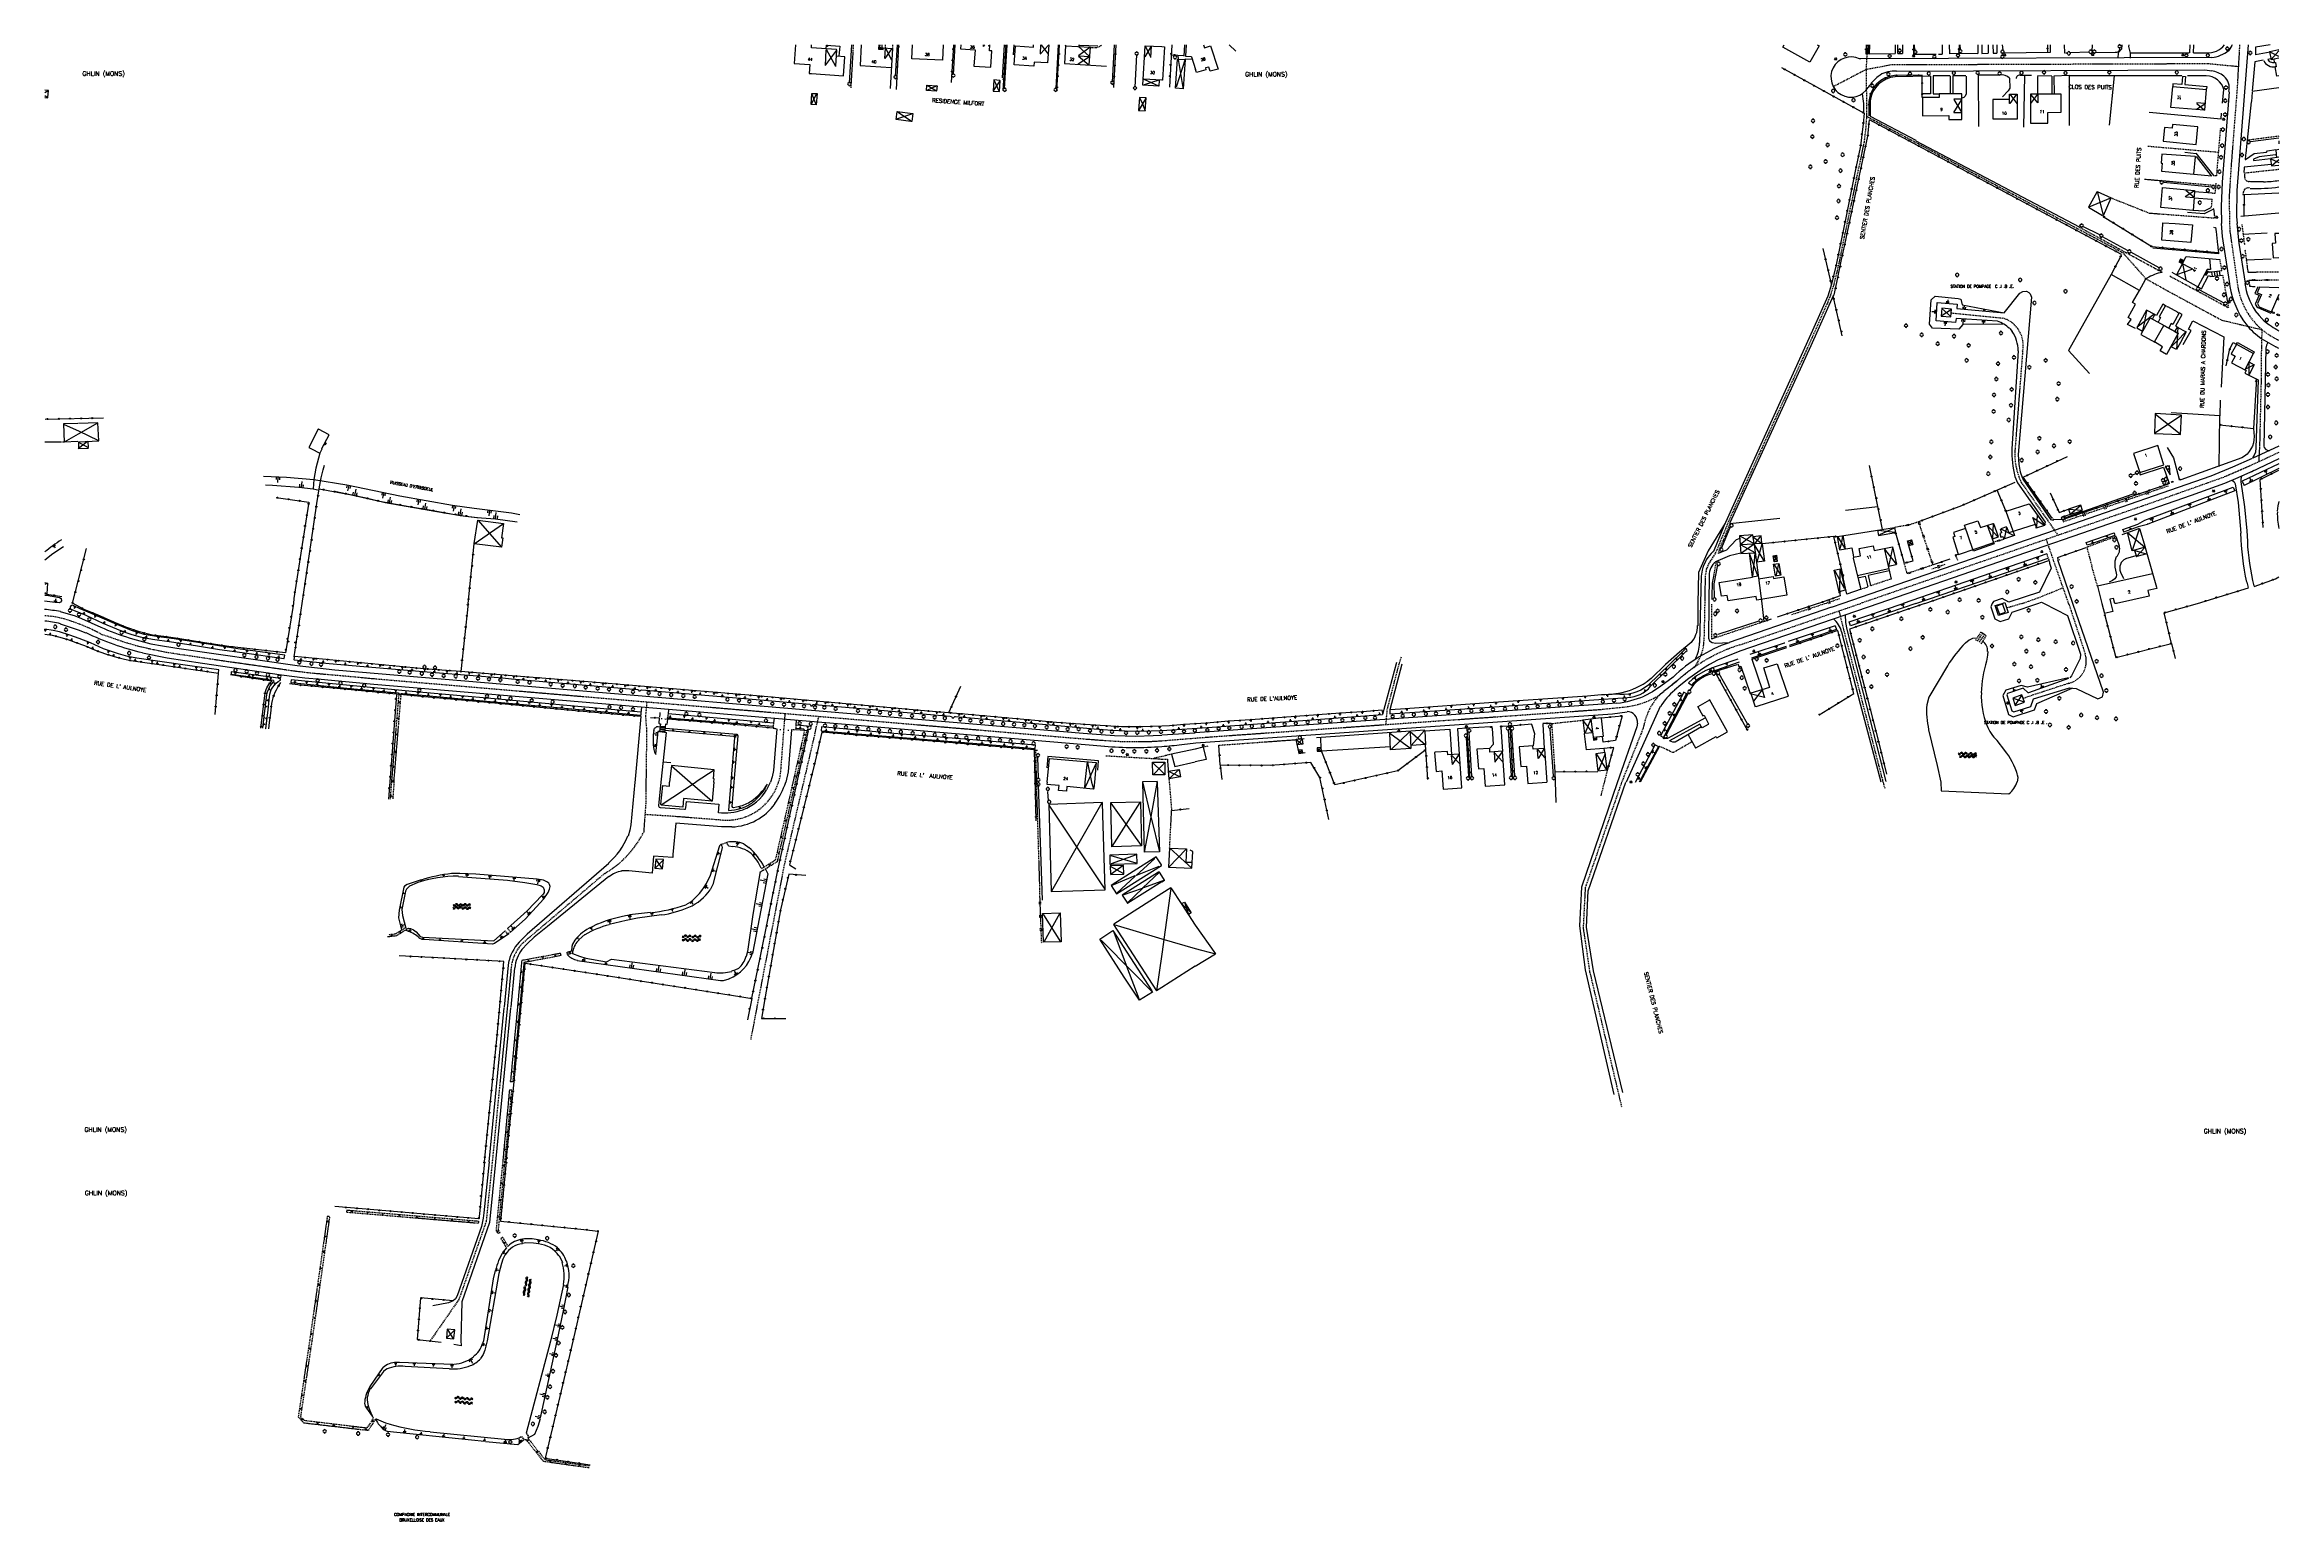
# Model space of a CAD drawing. Header units: millimetres. Extents: x 116000 to 117000, y 128339 to 129000.
import ezdxf
from ezdxf.enums import TextEntityAlignment as Align

# ---------------------------------------------------------------- set-up
doc = ezdxf.new("R2010")
doc.units = ezdxf.units.MM
doc.linetypes.add('DASHED', pattern=[0.75, 0.5, -0.25])
for name, color, linetype in [('W0001', 6, 'DASHED'), ('W0008', 7, 'CONTINUOUS'), ('W0100', 7, 'CONTINUOUS'), ('W0112', 1, 'DASHED'), ('W0211', 2, 'CONTINUOUS'), ('W0220', 5, 'DASHED'), ('W0300', 7, 'CONTINUOUS'), ('W0310', 3, 'CONTINUOUS'), ('W0322', 7, 'CONTINUOUS'), ('W0471', 7, 'CONTINUOUS'), ('W0515', 5, 'CONTINUOUS'), ('W0980', 7, 'CONTINUOUS'), ('W0984', 7, 'CONTINUOUS'), ('W0989', 7, 'CONTINUOUS'), ('W0991', 7, 'CONTINUOUS')]:
    doc.layers.add(name, color=color, linetype=linetype)
doc.styles.get("Standard").update_dxf_attribs({"font": 'romans.shx', "width": 0.85})

msp = doc.modelspace()

# ---------------------------------------------------------------- linework, layer by layer
at = {"layer": 'W0001'}
for points in [[(116815.7, 129000), (116815.6, 128995.9), (116815.2, 128988.9), (116815.4, 128975.4), (116815.4, 128971.8), (116815.4, 128967.4), (116815, 128962.3), (116814.3, 128956.5), (116813.3, 128951.6), (116812, 128945.4), (116811, 128940.8), (116809.8, 128934.9), (116808.6, 128929.1), (116807, 128921.7), (116805.4, 128913.9), (116803.9, 128906.5), (116802.2, 128898.5), (116800.5, 128891.8), (116799.4, 128888.3), (116797.9, 128884.4), (116795.9, 128880), (116791.9, 128870.9), (116787.5, 128861.1), (116753.7, 128786.8), (116748, 128772.9), (116746.6, 128770.6), (116744.8, 128767.8), (116743.7, 128765.2), (116743.2, 128762), (116743, 128750)], [(116981.7, 128990.2), (116968.4, 128991.5), (116826.4, 128991), (116815.2, 128988.9), (116800.6, 128981.3)], [(116815.4, 128968.2), (116816.9, 128967.3), (116930.1, 128907), (116940.5, 128895.3), (116951.1, 128889.4), (116974.4, 128876.8), (116992.5, 128872.5)], [(116991.1, 128813.4), (116985, 128810.6), (116975.2, 128806.4), (116944, 128795.3), (116880.8, 128773.4), (116812.9, 128750)], [(116905.9, 128750), (116899.3, 128768.8), (116895.9, 128778.7)], [(116885.3, 128750), (116892.3, 128752.5), (116903.4, 128757)], [(116000, 128744.6), (116003.8, 128744.2), (116006.5, 128743.7), (116008.6, 128743.2), (116010.8, 128742.5), (116013.1, 128741.7), (116016.6, 128740.4), (116019.4, 128739.2), (116022.7, 128737.7), (116025.6, 128736.1), (116029.1, 128735), (116032.9, 128733.6), (116036.7, 128732.4), (116040.6, 128731.2), (116044.9, 128730.2), (116048.8, 128729.3), (116053.6, 128728.3), (116059.3, 128727.4), (116066, 128726.4), (116074, 128725.2), (116082.2, 128724), (116090.7, 128722.8), (116099.2, 128721.6), (116110.8, 128719.9), (116118.1, 128719), (116125.5, 128718.3), (116133.6, 128717.6), (116141.1, 128716.9), (116147.4, 128716.3), (116155.6, 128715.6), (116250.5, 128707.5), (116358.7, 128698.4), (116465.6, 128689.3), (116473.7, 128688.7), (116481.5, 128688.2), (116488.4, 128688.1), (116495, 128688.2), (116500, 128688.5)], [(116823.7, 128667.1), (116822.7, 128670.8), (116804.8, 128740.1), (116803.2, 128746.7)], [(116885.3, 128750), (116878.2, 128747.9)], [(116607.1, 128725.9), (116606.1, 128722.8), (116600.8, 128702.5), (116600.2, 128695.8)], [(116346.4, 128699.4), (116345.3, 128694.8), (116344.5, 128690.9), (116331.1, 128633.4), (116317.9, 128564.8), (116316, 128554.8)], [(116200.3, 128500), (116197.6, 128473.3), (116185.4, 128438.4), (116172.4, 128419.7)]]:
    msp.add_lwpolyline(points, dxfattribs=at)
for points in [[(116982.4, 129000), (116981.3, 128980.5), (116978.6, 128945.7), (116977.7, 128931.6), (116978, 128917), (116981.5, 128892.5, 0.186974), (116992.5, 128872.5, 0.186974)], [(116853.4, 128880), (116876.5, 128877.7, -0.385085), (116885.3, 128862.9), (116881.9, 128819.1, 0.134594), (116884.7, 128804.1), (116896.6, 128787), (116901.1, 128780.5)], [(117000, 128817.6), (116997.1, 128816.2), (116991.1, 128813.4), (116991.5, 128820.7), (116992.2, 128850.3), (116992.3, 128864.3), (116992.5, 128872.5, 0.070634), (117000, 128867.8)], [(116500, 128688.5), (116522.7, 128690.3), (116696.3, 128702.5), (116706.8, 128703.6, 0.111137), (116722.5, 128708.8), (116730.8, 128715.5, -0.066219), (116748.4, 128727.3, -0.041745), (116758.7, 128731.4), (116812.9, 128750)], [(116743, 128750), (116742.7, 128735, -0.192777)], [(116905.9, 128750), (116913.3, 128727.3, -0.436071), (116906, 128714.2), (116890.1, 128709), (116885.5, 128707.4)], [(116742.7, 128735, -0.180507), (116738.3, 128721.4, 0.029551), (116730.8, 128715.5), (116722.5, 128708.8, 0.137321), (116715.5, 128694.2), (116705.8, 128669.9), (116689.5, 128622.6), (116688.6, 128604.7), (116691.5, 128585.1), (116705.8, 128524.5)], [(116269.5, 128705.9), (116268.9, 128699.4), (116269.4, 128693), (116269, 128660.4), (116268.1, 128647.6, -0.145877), (116250.7, 128629.1), (116214.4, 128598.3, 0.195046), (116208.7, 128585.9), (116200.3, 128500)], [(116268.7, 128655.6), (116282.4, 128654.7), (116301.6, 128653.2, 0.444943), (116329.6, 128676.2), (116330.9, 128693.7), (116331.5, 128700.7)]]:
    msp.add_lwpolyline(points, format="xyb", dxfattribs=at)
at = {"layer": 'W0008'}
for points in [[(116970, 128994.4), (116812.9, 128993.7), (116812.3, 128993.8)], [(116979.1, 129000), (116979, 128999.7), (116978.1, 128998.2), (116977.4, 128997.4)], [(116986.2, 129000), (116981.2, 128934.8), (116981.1, 128923.2), (116981.3, 128920)], [(116821.5, 128986.5), (116820.6, 128985.9)], [(116828.8, 128988.3), (116966.8, 128988.8), (116970, 128988.4)], [(116977.7, 128979), (116974.6, 128938.6), (116974.1, 128927.7), (116974.3, 128920)], [(116974.2, 128920), (116974.6, 128914.2), (116977.7, 128894.1)], [(116981.2, 128920), (116982, 128911.2), (116984.9, 128893.3)], [(116941, 128895.5), (116940.1, 128894.8), (116937.4, 128889.9)], [(116800.5, 128887.6), (116790.5, 128865.3), (116754.3, 128786), (116754.3, 128785.6)], [(116798.1, 128887.5), (116791.3, 128872.1)], [(116799.8, 128892.9), (116798.1, 128887.5)], [(116855.5, 128877.5), (116855.3, 128875.7), (116846.6, 128876.4), (116847, 128884.7), (116856, 128883.9), (116855.9, 128882)], [(116877, 128880.1), (116884, 128888.9)], [(116889.3, 128887.1), (116883.3, 128816.6)], [(116884, 128888.9), (116885.4, 128889.6)], [(116885.4, 128889.6), (116887.1, 128889.7)], [(116887.1, 128889.7), (116888.1, 128889.2)], [(116888.1, 128889.2), (116888.7, 128888.6)], [(116888.7, 128888.6), (116889.3, 128887.1)], [(116874.1, 128876.3), (116855.5, 128877.5)], [(116855.9, 128882), (116877, 128880.1)], [(116950.1, 128882.9), (116954.7, 128880.4)], [(116989.3, 128881.1), (116991.1, 128878.8), (116993.6, 128876.2)], [(116791.3, 128872.1), (116751.6, 128784.5)], [(116879.5, 128873), (116880.6, 128871.7)], [(116995.1, 128866.7), (116994.4, 128865.6), (116994.1, 128864.3), (116993.2, 128820.3), (116993.4, 128819.7), (116994.1, 128818.9), (116995.6, 128818.3)], [(117000, 128864.1), (116998.6, 128864.8)], [(116883.3, 128863), (116880.4, 128819.2)], [(116986.6, 128852.2), (116990.5, 128850.2)], [(116990.7, 128850), (116989.7, 128819.6)], [(116990.5, 128850.2), (116990.7, 128850)], [(116988, 128814.9), (116979.2, 128810.9), (116969.5, 128807), (116907.6, 128785.5), (116804.8, 128750)], [(116883.3, 128816.6), (116883.6, 128812.2)], [(117000, 128814.7), (116987.7, 128808.9), (116988.8, 128809.6)], [(116989, 128816.3), (116988.2, 128815.1)], [(117000, 128820.4), (116997.7, 128819.3), (116988.3, 128815)], [(116989.5, 128817.7), (116989, 128816.3)], [(116989.7, 128819.6), (116989.5, 128817.7)], [(116988.6, 128809.3), (116981.6, 128806.2), (116975.6, 128803.7), (116960.8, 128798.3), (116928.1, 128786.9), (116820.9, 128750)], [(116881.8, 128806.8), (116883, 128804), (116895.4, 128786.3), (116895.2, 128785.8)], [(116898.1, 128787.4), (116885.5, 128805.6)], [(116751.6, 128784.5), (116747, 128773.2)], [(116898.5, 128787.2), (116898.1, 128787.4)], [(116899.3, 128787.3), (116898.5, 128787.2)], [(116741.8, 128764.9), (116741.4, 128762.1), (116741.1, 128750)], [(116747, 128773.2), (116746.8, 128773.1)], [(116897.4, 128768), (116898, 128765.8), (116892.8, 128755), (116879.2, 128750.5), (116876.1, 128752.2), (116872.2, 128750.9), (116871.7, 128750)], [(116907.8, 128750), (116901.1, 128769.5), (116901.9, 128769.6)], [(116745, 128762.6), (116744.9, 128750)], [(116007, 128746.4), (116013.6, 128744.4), (116015, 128743.8)], [(116820.9, 128750), (116758.7, 128728.6), (116748.8, 128724.6), (116745.1, 128722.7), (116742.5, 128721), (116735.9, 128716.4), (116732.3, 128713.6), (116729.5, 128711.2)], [(116741.1, 128750), (116740.7, 128732.2)], [(116744.9, 128750), (116744.7, 128734.4), (116745.2, 128733.2), (116746.3, 128732.5), (116748, 128732.2), (116753.9, 128732.5)], [(116799.7, 128748.3), (116792, 128745.6), (116753.9, 128732.5)], [(116804.8, 128750), (116799.6, 128748.2)], [(116805.8, 128744.8), (116806, 128741.5), (116806.6, 128738.3), (116824, 128670.2)], [(116871.7, 128750), (116871, 128748.5), (116872.9, 128743), (116875.3, 128741.9), (116879.1, 128743.1), (116880.6, 128746), (116892.1, 128750)], [(116905.8, 128716.4), (116888, 128710), (116887.8, 128710), (116885.6, 128712), (116878.5, 128709.7), (116878.2, 128709), (116880.4, 128701.9), (116881.3, 128701.4), (116889, 128703.8), (116890.1, 128707.2), (116906.3, 128712.2), (116909.3, 128711.9), (116918.9, 128707.3), (116921, 128708.1), (116921.5, 128710.2), (116907.8, 128750)], [(116892.1, 128750), (116893.8, 128750.6), (116894.9, 128750)], [(116894.9, 128750), (116905.4, 128744.5), (116911.2, 128727.2), (116911.1, 128725.3), (116907.2, 128717.5), (116906.4, 128716.7)], [(116007, 128740.9), (116015, 128738.2)], [(116015, 128738.1), (116018.4, 128736.8)], [(116015.1, 128743.8), (116025.1, 128739.4)], [(116804.2, 128737.3), (116812.6, 128705), (116821.8, 128670.1)], [(116043.8, 128727.9), (116054.8, 128725.6), (116070.6, 128723.2), (116106, 128718), (116116.5, 128716.7), (116123.8, 128716), (116126.8, 128715.8), (116147.3, 128713.8), (116474.5, 128686)], [(116050.9, 128731.3), (116059.2, 128729.9), (116113, 128722.2), (116129.8, 128720.3), (116464.8, 128691.9), (116478.8, 128690.9), (116488.3, 128690.6), (116496.1, 128690.8), (116500, 128691)], [(116605, 128723.5), (116598.8, 128700.3)], [(116607.5, 128722.8), (116602, 128702.3)], [(116728.9, 128717), (116723.4, 128712.9), (116719.7, 128710.4), (116715.9, 128708.5)], [(116703.7, 128705.3), (116515, 128692.1)], [(116266.8, 128699.3), (116264.1, 128669.7)], [(116267.1, 128703.6), (116266.7, 128699.3)], [(116275.1, 128698.6), (116274.9, 128696.3), (116275.2, 128696.1)], [(116278.8, 128698.2), (116278.5, 128695.8)], [(116279.2, 128702.5), (116279, 128700.5)], [(116326.3, 128696.5), (116326.6, 128698.6)], [(116336.4, 128697.7), (116336.2, 128695.5)], [(116515.2, 128687.5), (116701.7, 128700.6), (116708.3, 128701.5)], [(116712.9, 128696.4), (116712.6, 128694.7), (116703.8, 128669.6)], [(116723.1, 128703.8), (116707.8, 128669.9)], [(116277.9, 128692.4), (116278.1, 128692.2), (116275.8, 128669.9)], [(116327.7, 128693.8), (116326.2, 128675.2), (116325.6, 128672.3), (116324.8, 128669.9)], [(116334.5, 128693.4), (116334.2, 128693.4), (116332.7, 128674.6), (116331.7, 128669.9)], [(116500, 128691.1), (116515, 128692.1)], [(116508.9, 128686.8), (116515.2, 128687.5)], [(116264.1, 128670), (116262.3, 128650.9), (116261.9, 128648.4), (116261.1, 128645.8)], [(116275.8, 128669.9), (116274.8, 128659.3), (116275.1, 128658.8), (116275.5, 128658.6), (116286.3, 128657.8), (116286.8, 128657.9), (116287, 128658.5), (116287.3, 128661.3), (116301.7, 128660.1), (116301.5, 128656.2)], [(116323.2, 128666.6), (116324.8, 128669.9)], [(116703.8, 128669.6), (116687.9, 128623), (116686.9, 128605.6), (116689.5, 128585.9), (116702.3, 128530.2)], [(116706.3, 128531.1), (116693.3, 128585.5), (116690.1, 128605.1), (116690.9, 128621.3), (116707.7, 128669.9)], [(116307.5, 128649.9), (116303, 128650), (116282.5, 128651.6), (116281.2, 128637.6)], [(116281.2, 128637.7), (116281.1, 128636.2), (116272.5, 128636.9), (116271.9, 128629.2), (116261.4, 128630.3), (116258.2, 128630.2)], [(116252.5, 128633.6), (116215.9, 128601.9), (116213.2, 128599.3)], [(116252.5, 128627.7), (116225, 128605.4), (116219.1, 128600.5), (116216.1, 128597.8), (116216.1, 128597.8), (116213.5, 128595)], [(116207.8, 128590.1), (116207.4, 128588), (116205.6, 128569.2)], [(116210.3, 128586.9), (116208.6, 128569.3)], [(116205.5, 128569), (116198.8, 128500)], [(116208.5, 128569), (116201.8, 128500)], [(116198.9, 128500), (116196.6, 128477.2), (116196.3, 128474.8), (116195.5, 128471.1), (116184.6, 128440), (116183.8, 128438.7), (116182.8, 128437.8)], [(116201.8, 128500), (116199.1, 128472.8), (116186.7, 128437.4), (116186.3, 128420)], [(116182.8, 128437.8), (116180.7, 128436.9), (116173.8, 128435.6)], [(116186.3, 128420), (116186.4, 128417.7), (116183.2, 128418.3)]]:
    msp.add_lwpolyline(points, dxfattribs=at)
for centre, radius, start, end in [((116808.5, 128985.6), 9.01, 65.0343, 328.7344), ((116968.6, 129008.4), 14.1, 275.5798, 308.791), ((116832.2, 128971.2), 18.7, 128.1461, 148.7374), ((116828.1, 128975.2), 13.1, 86.9565, 120.3169), ((116968.4, 128977.9), 10.6, 49.3942, 81.8373), ((116970.8, 128980.6), 7.02, 347.5011, 49.3938), ((116773.4, 128970.6), 40.9, 358.1239, 10.552), ((116951.6, 128877.7), 20.8, 100.5366, 120.7655), ((117020.3, 128899.5), 42.9, 187.1513, 211.8299), ((117012.9, 128896.8), 28.3, 187.2026, 213.7011), ((116868.5, 128861.1), 16.2, 47.3014, 69.7733), ((117006, 128890.8), 26.1, 212.1926, 233.33), ((117026.6, 128919.5), 54.4, 232.545, 240.7036), ((116867, 128862.8), 16.3, 0.8829, 33.3127), ((117020.5, 128910.3), 50.4, 233.3306, 244.3751), ((116927.9, 128818.5), 47.5, 179.1779, 194.3381), ((116902.2, 128814.1), 18.7, 185.7589, 206.9572), ((116757.5, 128761.3), 16, 131.9463, 166.9651), ((116752.4, 128762.7), 7.4, 127.269, 181.2002), ((115989.6, 128643), 104.8, 80.3999, 84.3207), ((115989.1, 128657.7), 85.1, 77.82, 82.6268), ((116072.1, 128849), 124.3, 244.401, 256.8623), ((116073.5, 128848.6), 119.5, 246.0877, 259.0965), ((116794.3, 128735), 10.2, 12.5086, 51.8262), ((116776.4, 128667.8), 68.4, 109.2, 134.0357), ((116724.1, 128732.7), 16.6, 332.4819, 358.5348), ((116697.7, 128753.4), 48.5, 277.0926, 292.1091), ((116748.1, 128688.4), 29.3, 129.1927, 148.4113), ((116708.2, 128696.9), 4.68, 353.2788, 88.9691), ((116488, 128852.9), 167.4, 265.342, 274.1033), ((116488, 128852.9), 167.4, 274.1156, 277.1889), ((116306.2, 128675.9), 19.3, 289.2571, 331.083), ((116293.3, 128683.2), 40.6, 325.784, 340.9288), ((116304.1, 128681.8), 25.6, 264.2379, 289.2995), ((116306.6, 128674.8), 24.9, 272.2149, 324.6444), ((116230.4, 128658.6), 33.2, 311.4458, 337.432), ((116260.3, 128617.7), 12.6, 99.1998, 128.0077), ((116226.5, 128585.2), 19.3, 133.2782, 165.2783), ((116226.8, 128585.1), 16.5, 143.0436, 174.0434)]:
    msp.add_arc(centre, radius, start, end, dxfattribs=at)
at = {"layer": 'W0100'}
for points in [[(116336, 129000), (116335.5, 128991.7), (116342.5, 128991.2), (116342.2, 128987.2), (116343.2, 128987.2)], [(116354.1, 128990.6), (116354.5, 128997.7), (116354.4, 128997.9), (116343.2, 128998.7), (116343.2, 129000)], [(116343.2, 128987.2), (116357.5, 128986.2), (116358.1, 128994.7), (116354.4, 128995)], [(116349.7, 128997.8), (116349.3, 128990.8), (116349.6, 128991)], [(116354.4, 128997.7), (116349.5, 128991)], [(116349.8, 128998), (116354, 128990.4), (116354, 128990.3)], [(116365.5, 129000), (116365, 128990.7), (116378.9, 128989.8)], [(116373.3, 129000), (116373.2, 128998), (116375.3, 128997.9)], [(116375.2, 128998.7), (116375.2, 128997.9)], [(116375.2, 128998.7), (116379.4, 128998.4), (116378.4, 128980.5)], [(116376.2, 128998.5), (116375.9, 128993.9)], [(116379.2, 128998.4), (116376, 128993.9)], [(116376.3, 128998.5), (116379, 128993.3)], [(116402.1, 129000), (116401.8, 128993.1), (116388.1, 128993.8), (116388.4, 129000)], [(116410, 129000), (116409.9, 128998.2), (116416.4, 128997.8), (116415.9, 128990.5), (116423.5, 128990), (116423.9, 128997.3), (116422.9, 128997.4), (116423, 129000)], [(116420, 129000), (116420, 128999.3)], [(116420.6, 129000), (116420.1, 128999.3)], [(116422.5, 129000), (116422.8, 128999.3)], [(116442.9, 128992.3), (116442.7, 128990.5), (116433.9, 128991.1), (116434.5, 128999.5), (116442.6, 128999), (116442.6, 129000)], [(116449.4, 129000), (116448.9, 128991.9), (116442.9, 128992.3), (116442.9, 128992.3)], [(116445.7, 129000), (116445.5, 128996)], [(116449.4, 129000), (116445.5, 128995.9)], [(116446, 129000), (116449.1, 128995.8)], [(116456.9, 128999.6), (116456.4, 128991.6), (116475.3, 128990.4)], [(116456.9, 128999.6), (116467.9, 128998.9)], [(116467.6, 128994.7), (116462.5, 128991.4), (116462.4, 128991.2)], [(116462.7, 128999.3), (116467.5, 128994.9)], [(116467.8, 128998.8), (116462.8, 128995.2), (116462.7, 128994.9), (116467.3, 128991)], [(116462.8, 128995.1), (116467.6, 128994.8)], [(116467.9, 128998.9), (116467.3, 128991)], [(116498.8, 128984.2), (116498.7, 128981.5), (116491.5, 128981.9), (116492.6, 128999.6), (116500, 128999.2)], [(116495.2, 128999.4), (116492.4, 128994.6)], [(116492.6, 128999.6), (116492.9, 128999), (116494.8, 128994.9), (116495, 128994.4)], [(116495.2, 128999.5), (116495, 128994.4)], [(116500, 128999.2), (116501.2, 128999.1), (116500.3, 128984.2), (116500, 128984.2)], [(116510.9, 129000), (116510.6, 128994.9), (116513.2, 128994.8), (116513.3, 128994.6), (116515.1, 128989)], [(116518.7, 129000), (116519.1, 128998.7), (116521.8, 128999.5), (116525.2, 128989.1), (116521.7, 128988.2), (116521.1, 128990), (116519.6, 128989.7), (116519.7, 128988.8), (116515.6, 128987.7), (116515.1, 128989)], [(116793.4, 129000), (116794.3, 128999.5), (116790.1, 128992.2), (116777.9, 128998.9), (116778.5, 129000)], [(116995.8, 128996.9), (116995.9, 128997.1), (117000, 128997.9)], [(116995.8, 128996.9), (116996.5, 128993.3)], [(117000, 128994.8), (116996.1, 128996.8)], [(117000, 128997.4), (116996.6, 128993.4)], [(116491.7, 128984.7), (116492, 128984.7)], [(116500, 128984.2), (116491.9, 128984.7)], [(116491.9, 128984.6), (116498.6, 128981.7)], [(116498.7, 128984.2), (116492.1, 128982.1), (116492, 128981.9)], [(116510.5, 128993.4), (116509.6, 128980.3), (116506.2, 128980.6), (116507.1, 128993.6), (116510.5, 128993.4)], [(116510.5, 128993.6), (116506.4, 128981)], [(116507.3, 128993.4), (116509.4, 128980.9)], [(117000, 128994), (116996.5, 128993.3)], [(116997.7, 128993.5), (116997.9, 128992.2)], [(116997.9, 128992.2), (116998.5, 128992.1), (116998.8, 128990.2), (116998.3, 128990.1)], [(117000, 128986.2), (116999.1, 128986), (116998.4, 128990.1)], [(116001.4, 128976.5), (116001.7, 128979.5), (116000, 128979.7)], [(116001.6, 128979.4), (116000, 128978.5)], [(116000, 128977.4), (116001.2, 128976.5)], [(116000, 128976.5), (116001.3, 128976.3), (116001.4, 128976.5), (116001.4, 128976.5)], [(116345.5, 128978.2), (116343.1, 128973.3)], [(116343.4, 128977.9), (116345.2, 128973.4)], [(116399.3, 128981.6), (116394.9, 128979.6)], [(116395, 128981.9), (116399.2, 128979.4)], [(116427.5, 128983.9), (116424.6, 128979.4)], [(116424.9, 128984), (116427.2, 128979.1)], [(116492.9, 128976.2), (116489.7, 128970.7)], [(116490, 128976.3), (116490.2, 128976.1), (116491.3, 128973.6)], [(116509.4, 128980.9), (116509.6, 128980.6)], [(116848, 128978.1), (116848, 128976.5), (116840.4, 128976.5)], [(116840.5, 128976.4), (116840.5, 128968.3), (116852.2, 128968.4), (116852.2, 128966.6), (116858.1, 128966.6), (116858.1, 128978.1), (116848, 128978.1)], [(116857.9, 128975.6), (116854.4, 128969.7)], [(116858, 128975.7), (116854.5, 128975.7)], [(116854.5, 128975.6), (116858, 128969.8)], [(116879.3, 128975.5), (116871.9, 128975.5), (116872, 128966.9), (116882.8, 128966.9)], [(116879.6, 128973.8), (116879.4, 128973.8), (116879.4, 128978), (116882.8, 128978), (116882.8, 128966.8)], [(116879.5, 128977.9), (116882.7, 128973.8)], [(116882.6, 128977.9), (116879.6, 128973.8)], [(116892, 128977.9), (116888.8, 128973.8)], [(116888.9, 128977.7), (116892, 128974)], [(116892.1, 128977.9), (116892.1, 128974.1)], [(116892.1, 128974.2), (116892.1, 128974)], [(116967.5, 128980), (116966.7, 128970.8), (116966.6, 128970.7), (116951.7, 128972), (116952.5, 128981.4), (116967.6, 128980), (116967.6, 128980.4)], [(116388.4, 128969.2), (116381.3, 128966.7)], [(116381.6, 128970.1), (116388, 128965.8)], [(116491.3, 128973.6), (116492.6, 128970.5)], [(116854.5, 128969.7), (116858.1, 128969.7)], [(116966.9, 128973.5), (116963.1, 128971)], [(116966.9, 128973.7), (116963.3, 128974), (116963.3, 128973.8)], [(116963.3, 128973.8), (116966.7, 128970.7)], [(117000, 128957), (116999.9, 128957), (117000, 128955.7)], [(116962.5, 128950), (116947.6, 128951.1), (116947.3, 128947.1), (116947.7, 128947.1), (116947.4, 128943.4), (116961.9, 128942.1)], [(116962.5, 128949.9), (116961.8, 128942.1)], [(117000, 128949.7), (116996.3, 128949.2)], [(116996.3, 128948.9), (116996.7, 128945.8), (117000, 128946.2)], [(116996.4, 128949), (117000, 128947.4)], [(117000, 128948.6), (116996.9, 128945.9)], [(117000, 128953.1), (116998.6, 128952.9)], [(116998.6, 128952.9), (116999, 128949.5)], [(116918.5, 128934.1), (116914.8, 128927.3), (116921.1, 128923.6)], [(116918.5, 128934), (116918.6, 128934.3)], [(116918.6, 128934.3), (116924.9, 128931.5)], [(116918.6, 128934.3), (116921.3, 128923.7)], [(116961.6, 128925.9), (116947.1, 128927.2), (116947.9, 128936.1), (116962.3, 128934.8), (116962.1, 128931.9)], [(116962.2, 128934.6), (116958.1, 128932)], [(116958.4, 128935), (116962.1, 128931.8)], [(116924.7, 128931.4), (116914.9, 128927.3)], [(116924.8, 128931.4), (116921.4, 128923.4)], [(116958.4, 128932), (116962.1, 128931.7)], [(116962.1, 128931.7), (116961.6, 128925.9)], [(116953.6, 128920), (116961.3, 128919.4), (116960.6, 128911.6), (116947.6, 128912.6), (116948.1, 128919.9), (116948.1, 128920.4)], [(116948.1, 128920.4), (116948.1, 128920.4), (116953.6, 128920)], [(116998.2, 128915.5), (116998.5, 128911.2), (116997, 128911.1), (116997.5, 128904.6), (117000, 128904.8)], [(117000, 128915.6), (116998.2, 128915.5), (116998.2, 128915.5)], [(116956, 128904.2), (116955.3, 128902.9)], [(116956, 128904.2), (116957.5, 128903.4)], [(116956.7, 128901.8), (116958.5, 128905.2)], [(116958.5, 128905.2), (116973.5, 128903.9)], [(116968.9, 128904.3), (116969.4, 128899.5), (116967.9, 128899.4), (116963.7, 128891.7)], [(116952.1, 128898.2), (116954.2, 128897)], [(116956.7, 128901.8), (116954.1, 128897.1)], [(116954.1, 128897.1), (116965.3, 128890.8)], [(116961, 128899.5), (116954.2, 128897.1)], [(116955.2, 128902.9), (116961.3, 128899.7), (116961, 128899.5)], [(116956.3, 128903.9), (116955.6, 128902.7)], [(116956.7, 128903.7), (116956, 128902.5)], [(116957, 128903.6), (116956.4, 128902.3)], [(116956.8, 128902.1), (116958.3, 128894.8)], [(116965.3, 128890.8), (116968.5, 128896.7)], [(116966.7, 128897.2), (116967.4, 128896.9)], [(116967.1, 128897.3), (116967, 128897.1)], [(116968, 128898.8), (116967.1, 128897.2)], [(116967.8, 128897.7), (116967.4, 128896.9)], [(116967.7, 128898.9), (116968.3, 128898.6), (116967.8, 128897.7)], [(116968.3, 128898.6), (116968.9, 128898.3)], [(116968.5, 128896.7), (116969.6, 128896.3)], [(116970, 128898.3), (116968.9, 128898.3)], [(116969.6, 128896.3), (116974.8, 128896.9)], [(116969.9, 128898.3), (116970.1, 128896.4)], [(116974.4, 128898.9), (116970, 128898.3)], [(116971.1, 128898.5), (116971.3, 128896.5)], [(116972.2, 128898.6), (116972.4, 128896.7)], [(116973.3, 128898.8), (116973.6, 128896.8)], [(116991.3, 128891.6), (116990.3, 128889), (116992.2, 128888.3), (116990.5, 128884.2), (116991.2, 128882.8), (116996.6, 128880.5)], [(116991.3, 128891.7), (117000, 128891.4)], [(117000, 128888.3), (116996.6, 128880.4)], [(116999.2, 128886.2), (117000, 128885.9)], [(117000, 128886.6), (116999.3, 128886.2)], [(116853.4, 128881.6), (116848.9, 128878.6)], [(116849.1, 128882), (116853.1, 128878.4)], [(116944.4, 128879.3), (116940.8, 128881.2), (116936.4, 128873.3), (116939, 128871.8)], [(116944, 128879.3), (116936.6, 128873.6)], [(116942.4, 128877.8), (116938.3, 128870.6), (116938.2, 128870.4), (116944.4, 128866.9)], [(116939.8, 128876), (116939, 128872.2)], [(116940.8, 128880.9), (116939.8, 128876.2)], [(116942.4, 128877.8), (116954.9, 128870.9), (116949.7, 128861.4), (116946.9, 128863.1), (116947.9, 128864.9), (116944.3, 128867), (116948.5, 128874.4)], [(116944.3, 128879.2), (116943.4, 128877.3)], [(116953.9, 128874.3), (116953.9, 128874.1)], [(116954.5, 128873.7), (116958.5, 128871.5), (116955.9, 128866.7), (116954.1, 128863.6), (116951.8, 128864.8)], [(116954.3, 128867.4), (116951.8, 128864.8)], [(116954.5, 128873.6), (116953.4, 128871.8)], [(116954.6, 128869.9), (116954.1, 128863.8)], [(116958.3, 128871.6), (116954.4, 128867.5)], [(116954.8, 128873.6), (116954.6, 128871.1)], [(116981, 128865.9), (116978.6, 128861.7), (116980.4, 128860.7), (116978.8, 128857.7), (116985.4, 128854.2), (116984.8, 128853.1), (116986.6, 128852.1)], [(116981, 128866), (116988.6, 128861.9)], [(116988.6, 128862), (116984.7, 128854.6)], [(116988.9, 128856.8), (116984.8, 128854.7)], [(116986.6, 128858.1), (116989, 128856.8), (116986.7, 128852.4)], [(116986.6, 128858), (116986.6, 128852.2)], [(116956.4, 128834.1), (116944.4, 128826.2)], [(116944.6, 128834.8), (116955.9, 128825.7)], [(116014.9, 128830.5), (116008.4, 128830.3)], [(116008.4, 128830.3), (116008.7, 128822.2)], [(116008.7, 128830.1), (116015.1, 128827.3)], [(116015, 128825.8), (116008.7, 128822.2)], [(116023.6, 128830.7), (116015, 128825.7)], [(116015.1, 128822.3), (116024.2, 128822.7), (116023.8, 128830.8), (116015.1, 128830.5)], [(116015.1, 128827.3), (116024.1, 128822.9)], [(116124, 128819.2), (116124.1, 128819.3), (116127.4, 128825.5), (116122.6, 128827.9), (116122.4, 128827.9), (116118.2, 128819.8), (116119.4, 128819.2)], [(116014.9, 128822.4), (116008.7, 128822.2)], [(116019.1, 128822.4), (116015, 128819.2), (116015, 128819.1)], [(116015.1, 128822.3), (116015.2, 128819.3), (116019.6, 128819.5)], [(116015.2, 128822.2), (116019.4, 128819.7)], [(116019.3, 128822.5), (116019.4, 128819.7)], [(116119.4, 128819.2), (116123.1, 128817.3)], [(116124, 128819), (116123.1, 128817.3)], [(116877.9, 128791.3), (116888.3, 128794.6), (116895.1, 128785.1), (116895.1, 128784.8), (116891.4, 128783.6), (116891.4, 128784.2)], [(116192.3, 128776.8), (116193.8, 128787.3), (116205.3, 128785.7), (116204.4, 128779.4), (116205, 128779.3)], [(116192.3, 128776.7), (116205.3, 128785.7)], [(116193.8, 128787.2), (116204.4, 128775.1)], [(116863, 128774.1), (116859.3, 128785), (116865.3, 128787), (116866.4, 128783.9), (116872.1, 128785.8), (116872.3, 128785.7), (116874.3, 128780)], [(116869.5, 128785), (116872.2, 128777.2)], [(116869.5, 128785), (116874.1, 128780)], [(116872.1, 128785.7), (116871.8, 128778.9)], [(116878.1, 128784.3), (116875.5, 128783.4)], [(116877.8, 128791.3), (116881.6, 128780.4), (116876.8, 128778.8)], [(116878.2, 128783.9), (116878.2, 128784.1)], [(116890.9, 128785.3), (116879.1, 128781.5)], [(116889.7, 128788.6), (116891.3, 128784.1)], [(116889.8, 128788.5), (116895, 128785)], [(116891.8, 128789.6), (116891.5, 128784.1)], [(116905.8, 128792.2), (116911.9, 128791.7)], [(116906.6, 128789.8), (116912.1, 128791.6), (116911.4, 128793.9), (116910.8, 128793.8), (116905.9, 128792.2)], [(116905.9, 128792.2), (116906.6, 128789.9)], [(116911.2, 128793.7), (116906.6, 128789.8)], [(116205, 128779.3), (116204.4, 128775.1), (116192.3, 128776.7)], [(116758.9, 128776.3), (116765.1, 128776.6), (116764.6, 128780.6), (116758.6, 128780.2), (116759.2, 128772.3), (116765.3, 128772.6)], [(116758.8, 128780.1), (116765.1, 128776.8)], [(116764.3, 128780.5), (116759, 128776.3)], [(116759.2, 128776.2), (116765.4, 128772.7)], [(116769.6, 128769), (116765.2, 128776.5), (116759.4, 128772.5)], [(116768.6, 128776.9), (116768.2, 128780.2), (116764.7, 128779.8)], [(116764.8, 128779.7), (116768.6, 128776.8)], [(116768.6, 128776.8), (116765.1, 128776.6)], [(116765.2, 128776.3), (116768.5, 128750)], [(116768, 128780.1), (116765.3, 128776.6)], [(116768.7, 128776.5), (116769.8, 128768.9), (116766.2, 128768.4)], [(116768.5, 128776.5), (116766.3, 128768.4)], [(116802.3, 128779.9), (116803.4, 128774), (116808.8, 128774.8), (116809.6, 128770.8), (116809.5, 128770.2), (116811.8, 128760.4), (116812.9, 128756.4)], [(116802.4, 128779.9), (116828, 128784), (116828.4, 128781.7)], [(116802.4, 128779.9), (116804.1, 128777.3)], [(116804.2, 128777), (116803.3, 128774.1)], [(116804.1, 128777.3), (116805.8, 128774.4)], [(116804.2, 128777.4), (116804.2, 128777)], [(116804.7, 128780), (116804.3, 128777.4)], [(116804.9, 128780.3), (116805.8, 128774.4)], [(116809.6, 128770.7), (116812.7, 128771.3), (116812.1, 128774.6), (116818.4, 128775.8), (116818.8, 128773.7), (116827.1, 128775.3), (116828.8, 128767.5), (116828.7, 128767.3), (116825.2, 128766.5)], [(116820.4, 128782.7), (116820.8, 128780.4), (116828.4, 128781.7)], [(116820.7, 128782.7), (116828.1, 128781.9)], [(116827.8, 128783.7), (116821.2, 128780.7)], [(116823.5, 128774.3), (116828.7, 128767.5)], [(116827.1, 128774.8), (116825.3, 128766.5)], [(116834.3, 128775.8), (116833.7, 128778), (116835.6, 128778.5), (116836.2, 128776.3)], [(116833.7, 128778), (116836.1, 128776.4)], [(116835.6, 128778.5), (116834.3, 128775.8)], [(116836.2, 128776.3), (116834.3, 128775.8)], [(116836, 128776.4), (116836.2, 128776.3)], [(116859.8, 128783.5), (116854.4, 128781.7), (116854.9, 128780), (116854, 128779.7), (116856.5, 128772), (116856.6, 128771.9), (116872.4, 128777.3)], [(116874.3, 128779.6), (116871.7, 128778.7)], [(116875.3, 128783.4), (116875.9, 128781.7), (116875.8, 128781.5), (116875.1, 128781.2), (116875.6, 128779.7), (116876.4, 128779.9), (116876.8, 128778.8)], [(116875.5, 128783.3), (116881.3, 128780.4)], [(116878.1, 128783.9), (116877, 128778.8), (116877, 128778.8)], [(116878.3, 128783.9), (116879.1, 128781.6)], [(116940.1, 128775), (116945.2, 128757.3), (116945.3, 128756.6), (116941.3, 128755.7), (116941.9, 128753.2), (116927.3, 128750)], [(116929.9, 128780.8), (116937.3, 128783.5), (116937.6, 128783.5), (116940.1, 128775.1), (116934.3, 128773.5), (116932.3, 128781.7)], [(116932.3, 128781.7), (116940, 128775.1)], [(116937.5, 128783.2), (116934.4, 128773.6)], [(116940, 128775), (116936.3, 128770.9)], [(116762.9, 128772.4), (116764.2, 128761.8)], [(116762.9, 128772.4), (116766.7, 128762.5)], [(116764.9, 128767.1), (116764.4, 128761.7)], [(116765.5, 128772.4), (116765, 128767.4)], [(116765.2, 128772.6), (116765.6, 128772.6)], [(116773.8, 128771.2), (116775.4, 128769)], [(116774, 128767.5), (116777, 128762.7)], [(116774.9, 128771.5), (116774.2, 128768.7)], [(116776.1, 128767.7), (116774.8, 128762.2)], [(116801, 128764.6), (116801.2, 128764.5), (116805.4, 128756.8)], [(116801.2, 128764.5), (116801, 128764.3)], [(116803.5, 128765.2), (116803.3, 128754.8)], [(116825.4, 128765.5), (116811.3, 128762.3)], [(116823.5, 128774), (116826.4, 128760.9)], [(116935.4, 128773.7), (116936.2, 128770.9), (116936.4, 128771)], [(116935.5, 128773.7), (116940.6, 128772.2)], [(116940.9, 128772.1), (116936.4, 128770.9)], [(116000, 128759.3), (116001.3, 128759.1), (116000.9, 128754.2), (116000, 128754.3)], [(116001.3, 128759), (116000, 128758.4)], [(116000, 128754.9), (116000.8, 128754.3)], [(116767.1, 128761), (116773.7, 128762), (116773.8, 128761.1), (116778.4, 128761.8), (116779.7, 128753.7), (116766.3, 128751.4), (116766.1, 128752.9), (116766, 128753), (116753.5, 128751.1), (116753.1, 128753.5), (116750.5, 128753.2), (116749.5, 128759.3), (116764.4, 128761.7)], [(116766.9, 128762.1), (116764.2, 128761.7)], [(116817.4, 128757.9), (116817.1, 128758)], [(116943.5, 128763.2), (116918.8, 128757.7)], [(116918.8, 128757.7), (116920.7, 128750)], [(116768.5, 128750), (116769.5, 128741.9)], [(116920.7, 128750), (116921.9, 128745.4)], [(116924.8, 128750), (116925.7, 128746.3), (116921.9, 128745.4)], [(116926.6, 128750), (116926, 128752.2), (116924.4, 128751.8), (116924.8, 128750)], [(116927.3, 128750), (116926.6, 128749.9), (116926.6, 128750)], [(116772.1, 128712.4), (116769.4, 128721.1), (116775.4, 128723), (116780.3, 128708.6), (116780.2, 128708.3), (116765.9, 128703.7)], [(116739.8, 128704), (116742.1, 128699.7), (116742.7, 128699.9), (116744.7, 128696), (116744.5, 128695.8), (116741.9, 128694.3), (116741.6, 128694.7), (116729.8, 128687.9), (116728.7, 128687.8), (116727.2, 128688.5)], [(116735.6, 128691.2), (116738.9, 128685.3), (116739.1, 128685.3), (116748.1, 128690.4), (116748.4, 128689.8), (116753.2, 128692.5), (116745.1, 128707)], [(116745.2, 128706.6), (116740, 128703.7)], [(116763.4, 128709.7), (116769.7, 128708)], [(116763.6, 128709.7), (116765.6, 128703.7)], [(116772, 128712.4), (116763.7, 128709.8)], [(116768.6, 128711.1), (116764.8, 128706.2)], [(116768.7, 128711.1), (116769.8, 128707.8)], [(116881, 128707.5), (116886, 128705.9)], [(116884.8, 128708.8), (116882, 128704.5)], [(116884.7, 128708.9), (116884.8, 128708.7)], [(116275.2, 128696.1), (116275.6, 128696.1), (116275.2, 128692.6)], [(116277.6, 128694.3), (116275.4, 128694.5)], [(116275.4, 128694), (116277.5, 128693.8)], [(116275.5, 128695), (116277.7, 128694.8)], [(116278.4, 128695.8), (116277.8, 128695.9), (116277.4, 128692.4), (116277.9, 128692.3)], [(116670.7, 128696.2), (116670.5, 128695.9)], [(116674.6, 128696.2), (116674.5, 128696.1)], [(116696.7, 128698.7), (116688.4, 128697.7)], [(116688.4, 128697.7), (116689.2, 128691.7)], [(116688.5, 128697.6), (116692.8, 128692)], [(116691.9, 128697.8), (116689.5, 128692)], [(116692.1, 128698.2), (116691.9, 128697.8)], [(116692.1, 128698.2), (116693.2, 128689.1)], [(116696.6, 128698.6), (116697.6, 128690.4), (116693.1, 128689.9)], [(116275.2, 128692.6), (116274.6, 128692.7)], [(116275.2, 128692.6), (116277.5, 128692.3)], [(116277.5, 128693.2), (116275.3, 128693.5)], [(116275.3, 128693), (116277.5, 128692.8)], [(116515, 128684.8), (116504.4, 128682.5)], [(116518.5, 128685.6), (116519.8, 128680.1), (116515, 128679)], [(116518.4, 128685.6), (116515, 128684.8)], [(116560, 128689), (116561.3, 128682.8), (116564.1, 128683.3)], [(116563.7, 128689.4), (116560.1, 128689)], [(116560.1, 128689), (116562.8, 128686.9)], [(116562.9, 128689.1), (116563.1, 128686.9), (116560.5, 128686.7)], [(116562.9, 128689.2), (116560.6, 128686.7)], [(116563.1, 128683.1), (116562.9, 128684.5), (116561.1, 128684.3)], [(116561.1, 128684.2), (116562.9, 128683.2)], [(116562.8, 128684.4), (116561.5, 128682.9)], [(116617.7, 128693.2), (116569.3, 128689.8)], [(116571.2, 128685.4), (116569.5, 128685.3), (116569.6, 128683.9), (116569.8, 128683.8), (116571.3, 128683.8)], [(116571.2, 128685.3), (116569.7, 128683.8)], [(116569.7, 128685.2), (116571.2, 128683.9)], [(116571, 128689.8), (116571.2, 128685), (116571.5, 128683.5)], [(116602.3, 128685.7), (116571.5, 128683.8)], [(116611.1, 128692.5), (116611.5, 128685.1), (116602.4, 128684.5), (116602, 128692.1)], [(116602.1, 128691.9), (116611.4, 128685.1)], [(116611, 128692.6), (116602.6, 128684.6)], [(116611.1, 128692.6), (116617.9, 128686.8)], [(116617.5, 128693), (116611.6, 128686.4)], [(116618, 128686.8), (116611.7, 128686.3)], [(116617.7, 128692.9), (116618, 128686.7)], [(116646.8, 128685.1), (116641, 128684.7), (116641.7, 128675.9), (116644.2, 128676.1), (116644.7, 128668.1)], [(116653.5, 128668.7), (116652.5, 128683.8), (116646.9, 128683.4), (116646.8, 128685.1)], [(116666.2, 128686.2), (116660, 128685.8)], [(116660, 128685.8), (116660.7, 128677)], [(116671.1, 128685), (116666.2, 128684.7), (116666.1, 128686.2)], [(116668, 128684.7), (116668, 128684.5)], [(116668, 128684.5), (116668.3, 128680.6)], [(116668.1, 128684.6), (116671.5, 128680.9)], [(116671.2, 128685.1), (116669.8, 128682.8)], [(116671.3, 128684.9), (116672.3, 128669.9)], [(116689.5, 128692), (116689.1, 128691.6)], [(116692.8, 128692.1), (116689.3, 128691.7)], [(116694.6, 128689.5), (116693.2, 128689.4)], [(116694.6, 128689.2), (116693.2, 128689.1)], [(116693.2, 128689.1), (116693.2, 128688.8), (116694.7, 128689)], [(116694.6, 128690), (116694.6, 128689.4)], [(116694.6, 128689.4), (116694.6, 128689.2)], [(116694.6, 128689.3), (116694.7, 128689)], [(116299.5, 128670), (116299.6, 128671.4), (116299.4, 128671.5), (116299.7, 128675.5), (116280.5, 128677.4), (116279.7, 128669.9)], [(116280.5, 128677.3), (116288.9, 128670)], [(116299.7, 128675.3), (116291.6, 128670.1)], [(116448.7, 128669.9), (116449.8, 128680.6), (116470.7, 128678.7), (116469.9, 128670)], [(116466.6, 128679.1), (116465.6, 128669.9)], [(116466.7, 128678.8), (116468.6, 128670)], [(116470.5, 128678.1), (116466.7, 128669.9)], [(116496.2, 128673.2), (116496, 128673.3), (116495.9, 128678.9), (116500, 128678.9)], [(116495.9, 128678.8), (116500, 128674.8)], [(116500, 128677.3), (116496.1, 128673.2)], [(116500, 128678.9), (116501.4, 128678.9), (116501.4, 128673.3), (116500, 128673.3)], [(116501.3, 128678.8), (116500, 128677.3)], [(116500, 128674.8), (116501.4, 128673.4)], [(116502.9, 128674.9), (116507.8, 128675.7), (116508.4, 128672.3), (116503.1, 128671.4)], [(116502.9, 128674.9), (116503.1, 128671.4)], [(116502.9, 128674.9), (116508.4, 128672.3)], [(116507.8, 128675.7), (116503.2, 128671.5)], [(116504.4, 128682.5), (116505.9, 128676.9), (116515, 128679)], [(116571.5, 128683.8), (116571.6, 128683.4)], [(116634.3, 128667.4), (116633.2, 128682.5), (116628, 128682.2), (116627.9, 128683.7), (116622.4, 128683.4), (116622.1, 128683.3), (116622.8, 128674.8), (116625.4, 128675), (116626, 128666.8)], [(116629.5, 128681.9), (116629.9, 128677.9)], [(116629.6, 128682.1), (116633.5, 128678)], [(116633, 128682.3), (116629.9, 128677.8)], [(116648.7, 128683.5), (116648.7, 128683.1)], [(116648.7, 128683.3), (116652.7, 128679.1)], [(116648.7, 128683.1), (116649, 128679.1), (116649.2, 128679.1)], [(116652.4, 128683.6), (116649.1, 128679.1)], [(116660.7, 128677), (116663.3, 128677.1)], [(116663.3, 128677.1), (116663.8, 128669.3)], [(116669.8, 128682.7), (116668.4, 128680.5)], [(116699.4, 128675.3), (116698.4, 128683.2), (116694.3, 128682.7), (116694.3, 128682.5), (116695.1, 128674.9)], [(116694.4, 128682.6), (116699.2, 128675.3)], [(116699.5, 128675.3), (116695, 128674.9)], [(116698.4, 128682.6), (116695.3, 128674.9)], [(116299.5, 128670), (116298.8, 128661.4), (116285.9, 128662.6), (116285.6, 128658.8), (116275.9, 128659.6), (116275.8, 128660.1), (116276.6, 128668.4), (116279.6, 128668.2), (116279.7, 128669.9)], [(116291.6, 128670), (116275.9, 128659.6)], [(116288.9, 128670), (116298.7, 128661.5)], [(116448.5, 128669.2), (116448.5, 128669)], [(116469.9, 128670), (116469.6, 128667.2), (116469.3, 128666.8), (116457.5, 128668), (116457.3, 128666), (116453.8, 128666.3), (116454, 128668.4), (116448.6, 128668.9)], [(116448.7, 128669.9), (116448.6, 128669.1)], [(116465.6, 128669.9), (116465.4, 128667.2)], [(116465.5, 128668.1), (116465.4, 128667.4)], [(116465.4, 128667.9), (116465.7, 128667.6)], [(116466.7, 128669.9), (116465.5, 128667.4)], [(116468.6, 128670), (116469.4, 128666.9)], [(116498, 128669.8), (116497.9, 128670.3), (116491.3, 128670.1)], [(116491.3, 128670.1), (116492.1, 128638.6)], [(116491.3, 128670.1), (116495.1, 128654.3), (116492.1, 128638.6)], [(116498, 128669.8), (116498.9, 128638.8), (116492.1, 128638.6)], [(116497.9, 128670.3), (116495.1, 128654.6)], [(116500, 128673.3), (116496.2, 128673.2), (116496.2, 128673.2)], [(116449.4, 128659.8), (116449.5, 128659.7), (116472, 128625.8), (116474.5, 128622.1)], [(116473.2, 128660.7), (116450.6, 128621.2)], [(116477.2, 128660.6), (116486.6, 128647.4), (116490.8, 128641.6)], [(116490.2, 128660.9), (116477.7, 128641.1)], [(116495.2, 128654), (116498.9, 128638.8), (116498.9, 128638.8)], [(116273.5, 128635.4), (116273.1, 128631.5), (116276.5, 128631.2), (116276.9, 128635.3), (116273.6, 128635.5), (116273.5, 128635.4)], [(116276.9, 128635.2), (116273.2, 128631.5)], [(116273.6, 128635.4), (116276.4, 128631.2)], [(116477.2, 128637.1), (116488.4, 128633.8)], [(116488.6, 128637.5), (116477.3, 128633.4)], [(116496.9, 128635.8), (116488.6, 128628.2)], [(116503.5, 128640.4), (116503, 128631.9)], [(116510.9, 128640), (116503.1, 128631.9)], [(116503.6, 128640.4), (116513.4, 128631.4)], [(116503.7, 128640.4), (116511, 128640.1), (116510.7, 128634.2), (116510.8, 128634.2)], [(116510.8, 128634.2), (116513.6, 128634.1)], [(116513.9, 128638.9), (116512.7, 128639.5)], [(116513.5, 128631.4), (116513.9, 128638.9)], [(116477, 128628.6), (116483, 128628.8), (116482.9, 128632.7), (116476.9, 128632.5), (116477, 128628.7)], [(116476.9, 128632.3), (116482.9, 128629)], [(116482.6, 128632.5), (116477.3, 128628.8)], [(116488, 128628), (116477.6, 128623.7)], [(116488.1, 128627.9), (116479.9, 128620.3)], [(116500, 128628), (116498.9, 128629.7), (116498.6, 128629.6), (116482.3, 128619.3), (116484.6, 128615.8)], [(116500, 128625.4), (116484.8, 128615.8)], [(116498.7, 128632.2), (116488.2, 128628)], [(116500, 128625.7), (116491.3, 128622.5)], [(116498.9, 128629.7), (116491.5, 128622.6)], [(116500, 128625.4), (116501.2, 128626.1), (116500, 128628)], [(116501.2, 128626.1), (116500, 128625.7)], [(116503, 128631.9), (116513.5, 128631.4)], [(116500, 128620.1), (116478.5, 128606.4)], [(116491.2, 128622.4), (116482.6, 128619.3)], [(116484.6, 128615.8), (116484.8, 128615.8)], [(116491.3, 128622.3), (116484.7, 128616)], [(116491.3, 128622.5), (116491.2, 128622.5)], [(116504, 128622.6), (116500, 128620.1)], [(116504.1, 128622.4), (116500, 128593)], [(116504.1, 128622.7), (116508.9, 128615.2)], [(116508.8, 128615.6), (116510.1, 128616.3), (116513.2, 128611.5), (116513.2, 128611.5), (116511.9, 128610.7)], [(116508.8, 128615.6), (116513.2, 128611.5)], [(116508.9, 128615.2), (116514.9, 128605.9)], [(116510.1, 128616.3), (116511.9, 128610.7)], [(116446.7, 128610.9), (116447, 128610.6), (116454.7, 128598.5)], [(116454.4, 128611.3), (116447.2, 128598.3)], [(116478.4, 128606.2), (116497.6, 128576.5)], [(116478.6, 128606.4), (116478.6, 128606.2)], [(116478.6, 128606.3), (116500, 128599.9)], [(116514.9, 128605.9), (116524, 128593.1)], [(116472.8, 128599.3), (116473, 128599.1), (116487, 128584.9), (116495.8, 128576)], [(116478.5, 128602.8), (116484, 128588)], [(116500, 128599.9), (116515, 128595.5)], [(116515, 128595.5), (116524, 128593.1)], [(116484.2, 128587.6), (116489.7, 128573.1)], [(116500, 128593), (116497.6, 128576.5)], [(116514.9, 128587.6), (116500, 128578)], [(116514.9, 128587.6), (116524, 128593.1)], [(116500, 128578), (116497.6, 128576.5)], [(116183.3, 128424.5), (116179.9, 128421.1)], [(116180.3, 128424.9), (116182.9, 128420.8)]]:
    msp.add_lwpolyline(points, dxfattribs=at)
for points in [[(116427.6, 128983.9), (116427.5, 128984.1), (116424.8, 128984.3), (116424.5, 128979.3), (116427.3, 128979.1), (116427.6, 128983.9)], [(116345.3, 128973.2), (116343, 128973.3), (116343.3, 128978.3), (116345.7, 128978.2), (116345.3, 128973.2)], [(116394.7, 128979.5), (116394.9, 128982), (116399.4, 128981.7), (116399.2, 128979.4), (116399, 128979.3), (116394.7, 128979.5)], [(116493, 128976.3), (116490, 128976.5), (116489.6, 128970.6), (116492.6, 128970.5), (116493, 128976.3)], [(116896.6, 128969.3), (116896.6, 128969.7), (116902.6, 128969.8), (116902.6, 128977.9), (116888.8, 128977.9), (116888.8, 128964.9), (116896.6, 128965), (116896.6, 128969.3)], [(116387.7, 128965.7), (116381.1, 128966.6), (116381.5, 128970.2), (116388.6, 128969.3), (116388.1, 128965.7), (116387.7, 128965.7)], [(116963.7, 128963.3), (116952.4, 128964.4), (116952.2, 128962.7), (116948.8, 128963), (116948.2, 128956.9), (116963, 128955.4), (116963.7, 128963.3)], [(116853.2, 128878.2), (116853.5, 128881.7), (116849.1, 128882.1), (116848.8, 128878.5), (116853.2, 128878.2)], [(116948.5, 128874.4), (116953.4, 128871.7), (116954.9, 128870.8), (116949.7, 128861.4), (116946.9, 128863.1), (116947.9, 128864.9), (116944.3, 128867), (116948.5, 128874.4)], [(116944.3, 128826), (116956, 128825.6), (116956.4, 128834.3), (116944.6, 128835), (116944.3, 128826)], [(116937.7, 128808.5), (116948.5, 128812), (116948.2, 128812.9), (116945.8, 128820.6), (116934.9, 128817.1), (116937.7, 128808.5)], [(116774.3, 128768.6), (116774.1, 128768.6), (116773.6, 128771.3), (116775.1, 128771.5), (116775.5, 128768.8), (116774.3, 128768.6)], [(116773.8, 128767.6), (116776.2, 128767.9), (116777.1, 128762.6), (116774.7, 128762.2), (116773.8, 128767.6)], [(116803.2, 128755.2), (116800.9, 128764.8), (116803.6, 128765.4), (116805.8, 128755.9), (116803.2, 128755.2)], [(116876.2, 128749.6), (116873.6, 128748.7), (116874.9, 128745.1), (116877.6, 128746), (116876.4, 128749.5), (116876.2, 128749.6)], [(116885, 128709), (116880.9, 128707.6), (116882, 128704.3), (116886.1, 128705.8), (116885, 128709)], [(116474.6, 128621.8), (116473.6, 128655.3), (116473.4, 128660.8), (116449.4, 128660), (116450.5, 128621), (116474.6, 128621.8)], [(116477.7, 128641), (116477.2, 128660.8), (116490.4, 128661.2), (116490.9, 128641.5), (116490.7, 128641.4), (116477.7, 128641)], [(116477.5, 128633.3), (116489, 128633.6), (116488.8, 128637.7), (116476.7, 128637.3), (116476.8, 128633.3), (116477.5, 128633.3)], [(116477.8, 128624), (116477.3, 128623.7), (116479.7, 128619.9), (116499.9, 128632.7), (116499.8, 128632.9), (116497.5, 128636.5), (116496.6, 128636), (116477.8, 128624)], [(116447, 128598.3), (116446.6, 128611.2), (116454.5, 128611.4), (116454.9, 128598.5), (116447, 128598.3)], [(116495.6, 128576.5), (116495.8, 128576), (116490, 128572.3), (116483.2, 128582.6), (116472.3, 128599.7), (116478.1, 128603.5), (116495.6, 128576.5)], [(116183.2, 128421), (116183.6, 128424.8), (116180.2, 128425.1), (116179.9, 128421), (116183.2, 128420.8), (116183.2, 128421)]]:
    msp.add_lwpolyline(points, close=True, dxfattribs=at)
at = {"layer": 'W0112'}
for p, q in [((116349.9, 128999.3), (116349.9, 128999.8)), ((116349.9, 128999.8), (116350.4, 128999.8)), ((116350.4, 128999.3), (116349.9, 128999.3)), ((116350.4, 128999.8), (116350.4, 128999.3)), ((116988.2, 128895), (116989.2, 128895)), ((116988.2, 128894.5), (116988.2, 128895)), ((116989.2, 128894.5), (116988.2, 128894.5)), ((116989.2, 128895), (116989.2, 128894.5)), ((116994.2, 128895), (116995.2, 128895)), ((116994.2, 128894.5), (116994.2, 128895)), ((116995.2, 128894.5), (116994.2, 128894.5)), ((116995.2, 128895), (116995.2, 128894.5)), ((116996.8, 128880.1), (116997, 128880.6)), ((116997.7, 128879.7), (116996.8, 128880.1)), ((116997, 128880.6), (116997.9, 128880.2)), ((116997.9, 128880.2), (116997.7, 128879.7)), ((116999.1, 128879.1), (116999.3, 128879.6)), ((117000, 128878.7), (116999.1, 128879.1)), ((116999.3, 128879.6), (117000.2, 128879.2)), ((117000.2, 128879.2), (117000, 128878.7)), ((116950.3, 128804), (116950.8, 128804.1)), ((116950.8, 128804.1), (116950.9, 128803.6)), ((116952, 128804.5), (116952.5, 128804.7)), ((116952.2, 128804.1), (116952, 128804.5)), ((116952.6, 128804.2), (116952.2, 128804.1)), ((116952.5, 128804.7), (116952.6, 128804.2)), ((116955.4, 128805.6), (116955.8, 128805.8)), ((116955.6, 128805.1), (116955.4, 128805.6)), ((116956, 128805.3), (116955.6, 128805.1)), ((116955.8, 128805.8), (116956, 128805.3)), ((116950.5, 128803.5), (116950.3, 128804)), ((116950.9, 128803.6), (116950.5, 128803.5)), ((116833.4, 128785.2), (116834.3, 128785.4)), ((116833.4, 128784.7), (116833.4, 128785.2)), ((116834.4, 128784.9), (116833.4, 128784.7)), ((116834.3, 128785.4), (116834.4, 128784.9)), ((116838.7, 128786.1), (116839.2, 128786.3)), ((116839, 128785.2), (116838.7, 128786.1)), ((116839.5, 128785.3), (116839, 128785.2)), ((116839.2, 128786.3), (116839.5, 128785.3)), ((116840.6, 128780.4), (116841, 128780.6)), ((116840.9, 128779.5), (116840.6, 128780.4)), ((116841.4, 128779.6), (116840.9, 128779.5)), ((116841, 128780.6), (116841.4, 128779.6)), ((116842.4, 128774.7), (116842.9, 128774.9)), ((116842.7, 128773.8), (116842.4, 128774.7)), ((116842.9, 128774.9), (116843.2, 128773.9)), ((116874, 128778.2), (116874.9, 128778.5)), ((116874.1, 128777.7), (116874, 128778.2)), ((116875.1, 128778), (116874.1, 128777.7)), ((116874.9, 128778.5), (116875.1, 128778)), ((116834.1, 128763.7), (116835, 128764)), ((116835, 128764), (116835.2, 128763.6)), ((116839.8, 128765.7), (116840.7, 128766)), ((116839.9, 128765.2), (116839.8, 128765.7)), ((116840.9, 128765.5), (116839.9, 128765.2)), ((116840.7, 128766), (116840.9, 128765.5)), ((116843.2, 128773.9), (116842.7, 128773.8)), ((116844.3, 128769), (116844.8, 128769.2)), ((116844.6, 128768.1), (116844.3, 128769)), ((116845.1, 128768.2), (116844.6, 128768.1)), ((116844.8, 128769.2), (116845.1, 128768.2)), ((116834.2, 128763.2), (116834.1, 128763.7)), ((116835.2, 128763.6), (116834.2, 128763.2)), ((116647.2, 128694.4), (116647.2, 128694.9)), ((116647.2, 128694.9), (116647.7, 128694.9)), ((116647.7, 128694.4), (116647.2, 128694.4)), ((116647.7, 128694.9), (116647.7, 128694.4)), ((116651.6, 128695.1), (116652.1, 128695.2)), ((116651.7, 128694.6), (116651.6, 128695.1)), ((116652.2, 128694.7), (116651.7, 128694.6)), ((116652.1, 128695.2), (116652.2, 128694.7)), ((116724.5, 128689.5), (116724.8, 128690)), ((116724.9, 128689.3), (116724.5, 128689.5)), ((116724.8, 128690), (116725.2, 128689.7)), ((116725.2, 128689.7), (116724.9, 128689.3)), ((116445.2, 128616.4), (116445.7, 128616.4)), ((116445.2, 128615.4), (116445.2, 128616.4)), ((116445.7, 128615.4), (116445.2, 128615.4)), ((116445.7, 128616.4), (116445.7, 128615.4)), ((116445.4, 128610.4), (116445.9, 128610.4)), ((116445.4, 128609.4), (116445.4, 128610.4)), ((116445.9, 128609.4), (116445.4, 128609.4)), ((116445.6, 128604.4), (116446.1, 128604.4)), ((116445.7, 128603.4), (116445.6, 128604.4)), ((116445.9, 128610.4), (116445.9, 128609.4)), ((116446.1, 128604.4), (116446.2, 128603.4)), ((116446.2, 128603.4), (116445.7, 128603.4))]:
    msp.add_line(p, q, dxfattribs=at)
for points in [[(116361.9, 129000), (116360.8, 128980.8)], [(116376.2, 129000), (116376.2, 128998.6)], [(116379.5, 129000), (116379.4, 128998.3)], [(116904, 128996.4), (116905.2, 128996.4)], [(116941.3, 128954.7), (116950.1, 128953.9)], [(116973.8, 128962.6), (116972, 128941.3), (116970.8, 128941.4)], [(116985.8, 128957.3), (116984.9, 128948.7), (116985.1, 128948.7)], [(117000, 128959.1), (116985.9, 128957.3)], [(116950.4, 128953.9), (116972.9, 128952)], [(116984.5, 128945.2), (116984.3, 128942.8)], [(117000, 128944.2), (116984.3, 128942.5)], [(116939.9, 128939.9), (116971.7, 128937.1)], [(116971.8, 128938.1), (116971.4, 128933.4), (116970.5, 128933.4)], [(116986.9, 128936), (116985.7, 128935.9), (116984.6, 128935.2), (116984, 128934.1), (116983.9, 128933), (116984.5, 128933)], [(116984.7, 128942.5), (116984.6, 128940.9), (116984.8, 128940.1), (116985.5, 128939.2), (116986.8, 128938.7)], [(116924.9, 128931.5), (116942, 128924.7)], [(116942, 128924.7), (116971.4, 128922.5)], [(116970, 128930.8), (116969.7, 128927.1)], [(116970.9, 128926.6), (116970.7, 128926.6)], [(116971.4, 128922.5), (116970.9, 128926.6)], [(116911.1, 128919.3), (116910.9, 128919.3), (116910.6, 128918.5), (116947.8, 128898.2)], [(116970.7, 128918.4), (116971.7, 128918.2), (116973, 128906.4)], [(116983.4, 128919.6), (116984.6, 128910.5)], [(116984.8, 128908.3), (116986.1, 128898.4), (116986.3, 128898.3), (117000, 128898.4)], [(116977.3, 128882.3), (116951, 128896.5)], [(116973.5, 128903.9), (116974.4, 128898.9)], [(116974.8, 128896.9), (116977.4, 128882.6)], [(116986.6, 128894.7), (117000, 128894.8)], [(116986.6, 128894.7), (116986.9, 128892), (116989.4, 128891.8)], [(116949.2, 128883.3), (116950.1, 128882.8)], [(116954.6, 128880.3), (116955.4, 128879.9)], [(116977.4, 128882.6), (116977.3, 128882.3)], [(116996.6, 128880.5), (116998.1, 128879.8)], [(116999.1, 128879.4), (117000, 128879)], [(116008.7, 128822.2), (116000, 128822.1)], [(116754.3, 128785.6), (116749.5, 128774), (116749, 128772.3)], [(116845.2, 128767.2), (116838.8, 128786.5), (116834.5, 128785.1), (116828, 128784)], [(116895.1, 128786.1), (116895.7, 128785.3)], [(116899.3, 128787.3), (116898.6, 128788.3)], [(116872.3, 128777.4), (116876.9, 128778.8)], [(116927.2, 128779.7), (116927.1, 128779.9), (116914, 128775.1), (116916.3, 128766.5)], [(116748.1, 128768.6), (116746.3, 128758.7), (116746.2, 128751.7)], [(116845.2, 128767.2), (116833.6, 128763.3), (116832.3, 128768)], [(116855.7, 128770.5), (116855.7, 128770.5), (116856.1, 128769.3)], [(116896.1, 128772.1), (116897.4, 128768.3), (116897.3, 128768)], [(116900.9, 128770.4), (116901.1, 128769.5)], [(116918.8, 128757.7), (116916.3, 128766.5)], [(116812.9, 128756.4), (116816, 128757.4)], [(116826.4, 128760.9), (116817.4, 128757.9)], [(116746.1, 128749.7), (116746, 128734.1), (116769.5, 128741.9)], [(116866.8, 128731.9), (116869, 128735.5), (116866.7, 128737), (116866.5, 128737), (116864.1, 128733.3)], [(116867.3, 128736.6), (116864.9, 128733)], [(116868.2, 128736.1), (116865.8, 128732.6)], [(116158.5, 128709.8), (116155.2, 128670)], [(116159.7, 128709.7), (116159.4, 128709.2), (116156.2, 128670.4)], [(116275.4, 128701.1), (116275.2, 128699.1)], [(116275.9, 128698.4), (116276.3, 128698.4)], [(116277.6, 128698.3), (116278.2, 128698.2)], [(116279, 128700.5), (116278.8, 128698.9)], [(116278.8, 128698.2), (116278.8, 128698.9)], [(116326.2, 128696.4), (116326, 128694.3)], [(116326, 128694.4), (116326.1, 128694.1), (116327.5, 128694)], [(116336.2, 128695.5), (116336.1, 128693.3)], [(116342.9, 128695.1), (116342.8, 128693.6), (116342.6, 128693.5)], [(116674.5, 128696.1), (116675.9, 128674.6)], [(116674.6, 128696.2), (116688.4, 128697.7)], [(116329.2, 128693.7), (116329.1, 128693.1)], [(116332.8, 128693.4), (116332.7, 128692.8)], [(116336.1, 128693.3), (116334.4, 128693.4)], [(116339.7, 128693.8), (116340, 128693.6), (116340.1, 128693.2), (116334.9, 128669.9)], [(116341.5, 128693.7), (116341.1, 128693.1), (116335.9, 128669.8)], [(116443.1, 128684.5), (116443.5, 128684.3), (116443.8, 128670)], [(116443.5, 128684.3), (116444.3, 128684.3)], [(116520.6, 128686.1), (116518.6, 128685.6)], [(116525.5, 128686.5), (116560.1, 128689)], [(116737.3, 128688), (116729, 128683.2), (116728.7, 128683.2), (116722.8, 128686)], [(116474.9, 128681.8), (116497, 128680.5)], [(116500, 128681.4), (116496.2, 128680.6), (116500, 128680.3)], [(116504.4, 128682.5), (116500, 128681.4)], [(116500, 128680.3), (116502.5, 128680.2)], [(116502.5, 128680.2), (116502.9, 128674.9)], [(116699.4, 128675.3), (116696.5, 128663.9)], [(116155.2, 128670), (116154.6, 128662.4)], [(116156.2, 128670.4), (116156.3, 128669.8), (116155.8, 128662.5)], [(116335.9, 128669.8), (116327.8, 128634.3), (116320.4, 128629.7)], [(116334.9, 128669.9), (116327, 128635), (116320.9, 128631.2)], [(116443.8, 128670), (116443.8, 128669.8), (116445.3, 128621.9)], [(116503.2, 128671.5), (116504.4, 128657.2)], [(116503.5, 128640.4), (116504.4, 128657.2)], [(116306.1, 128641.4), (116305.3, 128642.9), (116302.9, 128642)], [(116302.9, 128642), (116303.2, 128640.6)], [(116445.2, 128621.9), (116446.1, 128597.9)], [(116161.5, 128604.7), (116156.9, 128601.9), (116153.9, 128601.6)], [(116207.2, 128604.4), (116208.5, 128603), (116207.4, 128602)], [(116162, 128604), (116157.4, 128601.1), (116153.5, 128600.7)], [(116207.2, 128602.1), (116206.1, 128603.3)], [(116235.9, 128594.3), (116233.9, 128593.9)], [(116231.1, 128592.3), (116214.5, 128589.2), (116209.5, 128535.8)], [(116230.9, 128593.2), (116230.8, 128593.3), (116213.5, 128590.1), (116211.6, 128569.2)], [(116236.3, 128593.3), (116234.1, 128592.9), (116233.9, 128593.1)], [(116211.6, 128569.2), (116208.5, 128536.4), (116208.2, 128536)], [(116208, 128532.2), (116205, 128500)], [(116206, 128500), (116209.1, 128532.1), (116209, 128532.2)], [(116205, 128500), (116202, 128469.3), (116202.9, 128468)], [(116203.8, 128468.3), (116203.1, 128469.5), (116206, 128500)], [(116126.5, 128475.6), (116118.6, 128420.2)], [(116127.4, 128475.5), (116127.5, 128475.3), (116119.6, 128419.9)], [(116135.1, 128478.3), (116135.3, 128478.4), (116194.1, 128473.5), (116194.2, 128473.4)], [(116135.1, 128477.8), (116135.2, 128477.5), (116194, 128472.6), (116194.2, 128472.8)], [(116204.2, 128465.6), (116206.7, 128461.4)], [(116207.5, 128462), (116205.1, 128466.1), (116204.9, 128466.1)], [(116118.6, 128420.2), (116113.5, 128385.9), (116115.3, 128383.9), (116115.9, 128383.2), (116144.9, 128379.8), (116148.1, 128384.7)], [(116119.6, 128419.9), (116114.5, 128386)], [(116114.5, 128386), (116116.1, 128384.3)], [(116116.1, 128384.3), (116144.4, 128380.9)], [(116144.4, 128380.9), (116147.2, 128385.2)], [(116213.4, 128377), (116214.3, 128375.9), (116215.4, 128375.7), (116223, 128366.2), (116223.2, 128366), (116243.8, 128363.1)], [(116215.5, 128378.5), (116216.3, 128377.5)], [(116216.4, 128377.5), (116216.3, 128376.3), (116221.6, 128369.6), (116223.9, 128366.7), (116244, 128363.9)]]:
    msp.add_lwpolyline(points, dxfattribs=at)
msp.add_lwpolyline([(116467.9, 128998.9), (116470.5, 128998.8, 0.164005), (116473.1, 129000, 84.687699)], format="xyb", dxfattribs=at)
at = {"layer": 'W0211'}
for p, q in [((116851.2, 128885.2), (116851.1, 128884.4)), ((116851.8, 128885.9), (116851.6, 128884.3)), ((116852.1, 128885.1), (116852.1, 128884.3)), ((116844.7, 128880.7), (116846.8, 128880.6)), ((116845.7, 128880), (116846.8, 128880)), ((116845.8, 128881.2), (116846.8, 128881.2)), ((116850.3, 128875.2), (116850.3, 128876.1)), ((116850.7, 128874.3), (116850.9, 128876.1)), ((116851.3, 128875.1), (116851.4, 128876)), ((116858.1, 128876.1), (116858.2, 128877.3)), ((116858.6, 128882.7), (116858.5, 128881.7)), ((116858.7, 128874.8), (116858.9, 128877.2)), ((116859.2, 128883.5), (116859, 128881.7)), ((116859.5, 128876), (116859.6, 128877.2)), ((116859.7, 128882.6), (116859.6, 128881.7)), ((116867.4, 128875.8), (116867.4, 128876.7)), ((116867.8, 128881.4), (116867.8, 128880.9)), ((116867.8, 128874.9), (116868, 128876.7)), ((116868.1, 128881.8), (116868.1, 128880.9)), ((116868.4, 128881.3), (116868.3, 128880.9)), ((116868.4, 128875.7), (116868.5, 128876.6)), ((116103.7, 128805.4), (116103.8, 128806.7)), ((116104.4, 128804.1), (116104.5, 128806.6)), ((116105.2, 128805.3), (116105.3, 128806.6)), ((116115.1, 128804.6), (116114.8, 128801.9)), ((116986.8, 128806.3), (116987.8, 128804.3)), ((116986.8, 128805), (116987.2, 128804.1)), ((116987.9, 128805.6), (116988.3, 128804.6)), ((116993.8, 128808.6), (116993.4, 128809.4)), ((116994.6, 128808), (116993.8, 128809.6)), ((116994.7, 128809), (116994.3, 128809.8)), ((116114.1, 128803.3), (116114, 128801.9)), ((116115.7, 128803.1), (116115.6, 128801.8)), ((116135.3, 128801.7), (116135.5, 128803)), ((116135.7, 128800.3), (116136.3, 128802.8)), ((116136.7, 128801.4), (116137, 128802.7)), ((116138.1, 128799.8), (116137.8, 128798.5)), ((116139.2, 128801.1), (116138.6, 128798.3)), ((116139.7, 128799.5), (116139.4, 128798.1)), ((116151, 128798.5), (116151.2, 128799.7)), ((116151.4, 128797.1), (116151.9, 128799.6)), ((116152.4, 128798.2), (116152.6, 128799.4)), ((116153.7, 128796.4), (116153.4, 128795)), ((116154.7, 128797.6), (116154.2, 128794.9)), ((116155.3, 128796.1), (116155, 128794.7)), ((116166.7, 128795.5), (116166.9, 128796.7)), ((116167.2, 128794.1), (116167.6, 128796.6)), ((116168.1, 128795.2), (116168.4, 128796.4)), ((116170.5, 128794.9), (116170, 128792.1)), ((116959.7, 128793.7), (116959.4, 128794.5)), ((116960.5, 128793.1), (116959.9, 128794.7)), ((116960.7, 128794), (116960.4, 128794.9)), ((116968.1, 128796.7), (116968.4, 128795.8)), ((116968.2, 128797.8), (116968.9, 128796)), ((116969.1, 128797.1), (116969.5, 128796.2)), ((116975.9, 128799.6), (116975.6, 128800.5)), ((116976.7, 128798.9), (116976.1, 128800.7)), ((116976.9, 128800), (116976.6, 128800.9)), ((116169.4, 128793.6), (116169.2, 128792.3)), ((116171, 128793.4), (116170.8, 128792)), ((116182.5, 128792.6), (116182.7, 128793.9)), ((116183, 128791.3), (116183.4, 128793.8)), ((116183.9, 128792.4), (116184.1, 128793.7)), ((116185.2, 128791), (116185, 128789.6)), ((116186.2, 128792.3), (116185.8, 128789.5)), ((116186.8, 128790.8), (116186.6, 128789.4)), ((116198.4, 128790.5), (116198.5, 128791.8)), ((116198.9, 128789.2), (116199.3, 128791.7)), ((116199.8, 128790.3), (116200, 128791.6)), ((116201, 128789.3), (116200.9, 128787.9)), ((116201.9, 128790.6), (116201.7, 128787.9)), ((116202.6, 128789.2), (116202.5, 128787.8)), ((116933.2, 128784.1), (116933.6, 128783)), ((116942.7, 128787.1), (116942.3, 128788.2)), ((116943.7, 128786.3), (116942.9, 128788.4)), ((116943.9, 128787.6), (116943.5, 128788.6)), ((116951.5, 128790.4), (116951.8, 128789.4)), ((116951.7, 128791.6), (116952.4, 128789.6)), ((116952.6, 128790.9), (116953, 128789.9)), ((116004.1, 128775.2), (116003.6, 128775.8)), ((116004.9, 128774.8), (116004, 128776.1)), ((116004.8, 128775.7), (116004.4, 128776.3)), ((116916.2, 128777.4), (116916.4, 128776.8)), ((116916.3, 128778.1), (116916.7, 128776.9)), ((116916.8, 128777.6), (116917.1, 128777)), ((116922.9, 128779.8), (116922.7, 128780.3)), ((116923.3, 128779.5), (116923, 128780.4)), ((116923.4, 128780), (116923.3, 128780.5)), ((116933.1, 128783.4), (116933.3, 128782.9)), ((116933.7, 128783.7), (116933.9, 128783.1)), ((116878.3, 128764.9), (116877.9, 128765.9)), ((116879.1, 128764.2), (116878.5, 128766)), ((116879.3, 128765.3), (116879, 128766.2)), ((116885.7, 128767.5), (116886, 128766.6)), ((116885.9, 128768.6), (116886.6, 128766.8)), ((116886.8, 128767.9), (116887.1, 128766.9)), ((116891.8, 128769.8), (116891.5, 128770.5)), ((116892.4, 128769.2), (116891.9, 128770.6)), ((116892.6, 128770.1), (116892.3, 128770.8)), ((116847.2, 128754.4), (116846.9, 128755.2)), ((116848.1, 128753.6), (116847.5, 128755.4)), ((116848.3, 128754.7), (116848, 128755.6)), ((116854.7, 128756.9), (116855, 128756)), ((116854.9, 128758), (116855.5, 128756.1)), ((116855.7, 128757.2), (116856, 128756.3)), ((116862.3, 128759.5), (116862, 128760.4)), ((116863.2, 128758.8), (116862.5, 128760.6)), ((116863.4, 128759.8), (116863.1, 128760.8)), ((116870.1, 128762.1), (116870.4, 128761.2)), ((116870.3, 128763.2), (116870.9, 128761.4)), ((116871.1, 128762.5), (116871.4, 128761.6)), ((116004.3, 128751.3), (116004.2, 128750.5)), ((116005, 128752), (116004.6, 128750.4)), ((116005.3, 128751.1), (116005.1, 128750.3)), ((116013.2, 128748.3), (116013.4, 128748.8)), ((116013.3, 128747.7), (116013.7, 128748.7)), ((116013.7, 128748.1), (116013.9, 128748.5)), ((116017.2, 128745.7), (116017.1, 128745.2)), ((116017.7, 128746), (116017.3, 128745.1)), ((116017.8, 128745.4), (116017.6, 128745)), ((116022.4, 128744.2), (116022.5, 128744.7)), ((116022.4, 128743.7), (116022.8, 128744.6)), ((116022.9, 128744), (116023.1, 128744.5)), ((116817.9, 128744.4), (116817.6, 128745.2)), ((116818.6, 128743.8), (116818, 128745.4)), ((116818.8, 128744.7), (116818.5, 128745.5)), ((116824.9, 128746.7), (116825.2, 128745.8)), ((116825.1, 128747.8), (116825.7, 128746)), ((116825.9, 128747.1), (116826.2, 128746.2)), ((116831.3, 128748.9), (116831, 128749.7)), ((116832.1, 128748.2), (116831.5, 128749.9)), ((116832.3, 128749.2), (116832, 128750.1)), ((116840.3, 128752), (116840.6, 128751.1)), ((116840.5, 128753), (116841.1, 128751.2)), ((116841.3, 128752.3), (116841.6, 128751.4)), ((116000.1, 128737.9), (116000.1, 128738.4)), ((116000.3, 128737.4), (116000.4, 128738.3)), ((116000.6, 128737.8), (116000.7, 128738.3)), ((116002.1, 128736.4), (116002, 128735.9)), ((116002.4, 128736.8), (116002.3, 128735.9)), ((116002.6, 128736.3), (116002.5, 128735.8)), ((116009.7, 128735.8), (116009.9, 128736.3)), ((116009.9, 128735.2), (116010.2, 128736.2)), ((116010.3, 128735.6), (116010.4, 128736.1)), ((116012.2, 128734.2), (116011.9, 128733.2)), ((116026.4, 128741.6), (116026.2, 128741.1)), ((116026.8, 128741.9), (116026.5, 128741)), ((116026.9, 128741.4), (116026.7, 128740.9)), ((116031.6, 128740.3), (116031.8, 128740.8)), ((116031.6, 128739.8), (116032, 128740.7)), ((116032.1, 128740.1), (116032.3, 128740.6)), ((116035.5, 128737.7), (116035.4, 128737.2)), ((116036, 128738), (116035.6, 128737.1)), ((116036.1, 128737.5), (116035.9, 128737)), ((116040.9, 128736.7), (116041.1, 128737.2)), ((116041, 128736.1), (116041.3, 128737.1)), ((116041.5, 128736.5), (116041.6, 128737)), ((116045.1, 128735.1), (116045, 128734.6)), ((116045.5, 128735.5), (116045.3, 128734.5)), ((116045.7, 128735), (116045.6, 128734.5)), ((116050.7, 128734.5), (116050.8, 128735)), ((116051, 128734), (116051.1, 128735)), ((116051.3, 128734.5), (116051.4, 128735)), ((116784.1, 128734.1), (116784.7, 128732.4)), ((116790.9, 128735.6), (116790.6, 128736.3)), ((116791.5, 128735), (116791, 128736.5)), ((116791.7, 128735.9), (116791.5, 128736.6)), ((116798.6, 128738), (116798.8, 128737.2)), ((116798.8, 128738.9), (116799.3, 128737.4)), ((116799.5, 128738.3), (116799.7, 128737.5)), ((116811.1, 128742), (116811.4, 128741.1)), ((116811.3, 128743.1), (116811.9, 128741.3)), ((116812.2, 128742.3), (116812.5, 128741.5)), ((116011.8, 128733.8), (116011.6, 128733.3)), ((116012.3, 128733.6), (116012.2, 128733.1)), ((116019.1, 128732.4), (116019.3, 128732.8)), ((116019.2, 128731.8), (116019.5, 128732.7)), ((116019.6, 128732.1), (116019.8, 128732.6)), ((116021.2, 128730.2), (116021, 128729.7)), ((116021.6, 128730.5), (116021.2, 128729.6)), ((116021.7, 128730), (116021.5, 128729.5)), ((116028.3, 128728.5), (116028.5, 128729)), ((116028.4, 128727.9), (116028.8, 128728.9)), ((116028.9, 128728.3), (116029, 128728.8)), ((116030.5, 128726.9), (116030.4, 128726.4)), ((116030.9, 128727.3), (116030.7, 128726.3)), ((116031.1, 128726.7), (116030.9, 128726.3)), ((116038, 128725.6), (116038, 128726.1)), ((116038.2, 128725.1), (116038.3, 128726.1)), ((116038.5, 128725.5), (116038.6, 128726)), ((116040.2, 128724.7), (116040.1, 128724.2)), ((116040.5, 128725.2), (116040.4, 128724.2)), ((116040.8, 128724.6), (116040.7, 128724.1)), ((116047.9, 128724.1), (116047.9, 128724.6)), ((116048.1, 128723.5), (116048.2, 128724.5)), ((116048.4, 128724), (116048.5, 128724.5)), ((116055, 128733.5), (116054.9, 128733)), ((116055.3, 128734), (116055.2, 128733)), ((116055.5, 128733.4), (116055.5, 128732.9)), ((116060.6, 128733.2), (116060.7, 128733.7)), ((116060.9, 128732.6), (116061, 128733.6)), ((116061.2, 128733.1), (116061.3, 128733.6)), ((116064.9, 128732), (116064.8, 128731.5)), ((116065.2, 128732.4), (116065.1, 128731.5)), ((116065.4, 128731.9), (116065.3, 128731.4)), ((116070.5, 128731.7), (116070.6, 128732.2)), ((116070.7, 128731.1), (116070.9, 128732.1)), ((116071.1, 128731.6), (116071.2, 128732.1)), ((116074.7, 128730.4), (116074.6, 128729.9)), ((116075.1, 128730.8), (116074.9, 128729.8)), ((116075.3, 128730.3), (116075.2, 128729.8)), ((116080.4, 128730.1), (116080.5, 128730.6)), ((116080.6, 128729.6), (116080.8, 128730.5)), ((116081, 128730), (116081.1, 128730.5)), ((116084.6, 128729), (116084.5, 128728.5)), ((116085, 128729.4), (116084.8, 128728.4)), ((116085.2, 128728.9), (116085.1, 128728.4)), ((116090.3, 128728.6), (116090.4, 128729.1)), ((116090.5, 128728.1), (116090.7, 128729.1)), ((116090.9, 128728.5), (116090.9, 128729)), ((116094.5, 128727.6), (116094.5, 128727.1)), ((116094.9, 128728.1), (116094.7, 128727.1)), ((116095.1, 128727.5), (116095, 128727)), ((116100.2, 128727.3), (116100.3, 128727.8)), ((116100.4, 128726.7), (116100.6, 128727.7)), ((116100.8, 128727.2), (116100.9, 128727.7)), ((116104.4, 128726.2), (116104.4, 128725.7)), ((116104.8, 128726.7), (116104.6, 128725.7)), ((116105, 128726.1), (116104.9, 128725.7)), ((116114.3, 128725), (116114.3, 128724.5)), ((116114.7, 128725.4), (116114.6, 128724.4)), ((116114.9, 128724.9), (116114.8, 128724.4)), ((116120.1, 128724.9), (116120.1, 128725.4)), ((116120.3, 128724.4), (116120.4, 128725.4)), ((116120.7, 128724.9), (116120.7, 128725.4)), ((116124.6, 128724.4), (116124.5, 128723.4)), ((116130, 128724), (116130.1, 128724.5)), ((116130.3, 128723.5), (116130.4, 128724.5)), ((116130.6, 128723.9), (116130.7, 128724.4)), ((116730, 128725.4), (116730.7, 128724.6)), ((116730.2, 128724.8), (116730.5, 128724.4)), ((116730.6, 128725.2), (116731, 128724.8)), ((116732.7, 128727.3), (116732.4, 128727.7)), ((116733.3, 128727.2), (116732.6, 128727.9)), ((116733.1, 128727.7), (116732.8, 128728.1)), ((116766.8, 128727.4), (116767.1, 128726.6)), ((116767, 128728.5), (116767.6, 128726.8)), ((116767.8, 128727.8), (116768.1, 128726.9)), ((116774.7, 128730.2), (116774.5, 128731)), ((116775.4, 128729.6), (116774.9, 128731.1)), ((116775.6, 128730.5), (116775.4, 128731.2)), ((116783.9, 128733.1), (116784.2, 128732.3)), ((116784.9, 128733.5), (116785.1, 128732.6)), ((116050.1, 128723.3), (116050, 128722.8)), ((116050.4, 128723.8), (116050.3, 128722.8)), ((116050.7, 128723.2), (116050.6, 128722.7)), ((116057.8, 128722.6), (116057.8, 128723.1)), ((116058, 128722.1), (116058.1, 128723.1)), ((116058.3, 128722.5), (116058.4, 128723)), ((116060, 128721.8), (116059.9, 128721.4)), ((116060.3, 128722.3), (116060.2, 128721.3)), ((116060.6, 128721.8), (116060.5, 128721.3)), ((116067.7, 128721.2), (116067.7, 128721.7)), ((116067.9, 128720.6), (116068, 128721.6)), ((116068.2, 128721.1), (116068.3, 128721.6)), ((116069.9, 128720.4), (116069.8, 128719.9)), ((116070.2, 128720.8), (116070.1, 128719.9)), ((116070.4, 128720.3), (116070.4, 128719.8)), ((116085.1, 128718.7), (116085.2, 128719.2)), ((116085.3, 128718.1), (116085.4, 128719.1)), ((116085.7, 128718.6), (116085.7, 128719.1)), ((116091.2, 128717.7), (116091.1, 128717.2)), ((116091.5, 128718.2), (116091.4, 128717.2)), ((116091.8, 128717.6), (116091.7, 128717.2)), ((116093, 128717.6), (116093.1, 128718.1)), ((116093.2, 128717.1), (116093.4, 128718)), ((116093.6, 128717.5), (116093.6, 128718)), ((116099.1, 128716.6), (116099, 128716.1)), ((116099.5, 128717), (116099.3, 128716)), ((116099.7, 128716.5), (116099.6, 128716)), ((116100.9, 128716.5), (116101, 128717)), ((116101.2, 128716), (116101.3, 128717)), ((116101.5, 128716.4), (116101.6, 128716.9)), ((116102.6, 128714.6), (116103.3, 128713.9)), ((116102.7, 128714), (116103.1, 128713.7)), ((116103.1, 128714.4), (116103.5, 128714.1)), ((116111.6, 128715), (116111.6, 128714.5)), ((116112, 128715.5), (116111.9, 128714.5)), ((116112.2, 128714.9), (116112.2, 128714.4)), ((116117.1, 128714.5), (116117.1, 128715)), ((116117.3, 128714), (116117.4, 128715)), ((116117.7, 128714.5), (116117.7, 128715)), ((116121.9, 128714.5), (116121.8, 128713.5)), ((116124.3, 128723.9), (116124.2, 128723.4)), ((116124.8, 128723.9), (116124.8, 128723.4)), ((116127.1, 128713.6), (116127.1, 128714.1)), ((116127.3, 128713.1), (116127.4, 128714.1)), ((116127.6, 128713.5), (116127.7, 128714)), ((116134.2, 128723), (116134.2, 128722.5)), ((116134.5, 128723.5), (116134.5, 128722.5)), ((116134.8, 128723), (116134.7, 128722.5)), ((116140, 128723), (116140.1, 128723.5)), ((116140.2, 128722.5), (116140.3, 128723.5)), ((116140.6, 128723), (116140.6, 128723.5)), ((116144.2, 128722.2), (116144.1, 128721.7)), ((116144.5, 128722.6), (116144.4, 128721.6)), ((116144.8, 128722.1), (116144.7, 128721.6)), ((116150, 128722.1), (116150, 128722.6)), ((116150.2, 128721.6), (116150.3, 128722.6)), ((116150.5, 128722), (116150.6, 128722.5)), ((116154.1, 128721.3), (116154.1, 128720.8)), ((116154.5, 128721.8), (116154.4, 128720.8)), ((116154.7, 128721.3), (116154.7, 128720.8)), ((116159.9, 128721.2), (116160, 128721.7)), ((116160.2, 128720.6), (116160.2, 128721.6)), ((116160.5, 128721.1), (116160.5, 128721.6)), ((116164.1, 128720.4), (116164.1, 128719.9)), ((116164.4, 128720.9), (116164.4, 128719.9)), ((116164.7, 128720.4), (116164.6, 128719.9)), ((116169.9, 128720.2), (116169.9, 128720.7)), ((116170.1, 128719.7), (116170.2, 128720.7)), ((116170.4, 128720.2), (116170.5, 128720.7)), ((116174.1, 128719.6), (116174, 128719.1)), ((116174.4, 128720.1), (116174.3, 128719.1)), ((116174.6, 128719.5), (116174.6, 128719)), ((116179.9, 128719.5), (116179.9, 128720)), ((116180.1, 128718.9), (116180.2, 128719.9)), ((116180.4, 128719.4), (116180.5, 128719.9)), ((116184, 128718.8), (116184, 128718.3)), ((116184.4, 128719.3), (116184.3, 128718.3)), ((116184.6, 128718.8), (116184.6, 128718.3)), ((116189.8, 128718.7), (116189.9, 128719.2)), ((116190.1, 128718.2), (116190.1, 128719.2)), ((116190.4, 128718.7), (116190.4, 128719.2)), ((116194, 128718), (116194, 128717.5)), ((116194.3, 128718.5), (116194.3, 128717.5)), ((116194.6, 128718), (116194.5, 128717.5)), ((116199.8, 128717.9), (116199.8, 128718.4)), ((116200, 128717.4), (116200.1, 128718.4)), ((116200.4, 128717.8), (116200.4, 128718.3)), ((116204, 128717.2), (116203.9, 128716.7)), ((116204.3, 128717.7), (116204.2, 128716.7)), ((116204.5, 128717.2), (116204.5, 128716.7)), ((116209.8, 128717.1), (116209.8, 128717.6)), ((116210, 128716.5), (116210.1, 128717.5)), ((116210.3, 128717), (116210.4, 128717.5)), ((116213.9, 128716.3), (116213.9, 128715.8)), ((116214.3, 128716.7), (116214.2, 128715.7)), ((116214.5, 128716.2), (116214.5, 128715.7)), ((116219.7, 128716.3), (116219.8, 128716.8)), ((116220, 128715.7), (116220, 128716.7)), ((116220.3, 128716.2), (116220.3, 128716.7)), ((116223.9, 128715.4), (116223.8, 128714.9)), ((116224.2, 128715.9), (116224.1, 128714.9)), ((116224.5, 128715.4), (116224.4, 128714.9)), ((116229.7, 128715.5), (116229.7, 128716)), ((116229.9, 128714.9), (116230, 128715.9)), ((116230.3, 128715.4), (116230.3, 128715.9)), ((116233.9, 128714.6), (116233.8, 128714.1)), ((116234.2, 128715), (116234.1, 128714)), ((116234.4, 128714.5), (116234.4, 128714)), ((116239.7, 128714.7), (116239.7, 128715.2)), ((116239.9, 128714.1), (116240, 128715.1)), ((116240.2, 128714.6), (116240.3, 128715.1)), ((116244.2, 128714.2), (116244.1, 128713.2)), ((116249.6, 128713.8), (116249.7, 128714.3)), ((116249.9, 128713.3), (116249.9, 128714.3)), ((116250.2, 128713.8), (116250.2, 128714.3)), ((116718.8, 128713.7), (116718.5, 128714.1)), ((116722.9, 128718.3), (116723.6, 128717.6)), ((116723.1, 128717.8), (116723.4, 128717.4)), ((116723.5, 128718.2), (116723.8, 128717.8)), ((116725.6, 128720.3), (116725.2, 128720.7)), ((116726.1, 128720.2), (116725.4, 128720.9)), ((116726, 128720.7), (116725.6, 128721.1)), ((116738.5, 128716), (116738.1, 128716.6)), ((116739.2, 128715.8), (116738.4, 128716.8)), ((116739.1, 128716.5), (116738.7, 128717)), ((116744.8, 128719.6), (116745.1, 128718.9)), ((116745, 128720.5), (116745.6, 128719.1)), ((116745.7, 128720), (116746, 128719.2)), ((116752.6, 128722.6), (116752.4, 128723.2)), ((116753.2, 128722.2), (116752.8, 128723.3)), ((116753.3, 128722.9), (116753.1, 128723.4)), ((116099.1, 128704), (116098.6, 128704.1)), ((116099.4, 128706.7), (116100.4, 128706.6)), ((116099.9, 128706.9), (116100.4, 128706.9)), ((116099.9, 128706.4), (116100.4, 128706.3)), ((116100.5, 128711.1), (116100, 128711.3)), ((116101, 128711.2), (116100.1, 128711.6)), ((116100.7, 128711.6), (116100.2, 128711.9)), ((116121.6, 128714), (116121.5, 128713.5)), ((116122.2, 128713.9), (116122.1, 128713.4)), ((116131.5, 128713), (116131.5, 128712.5)), ((116131.9, 128713.4), (116131.8, 128712.4)), ((116132.1, 128712.9), (116132.1, 128712.4)), ((116137, 128712.6), (116137.1, 128713.1)), ((116137.2, 128712.1), (116137.3, 128713.1)), ((116137.6, 128712.6), (116137.6, 128713.1)), ((116141.5, 128712), (116141.4, 128711.5)), ((116141.8, 128712.5), (116141.7, 128711.5)), ((116142.1, 128711.9), (116142, 128711.4)), ((116147, 128711.7), (116147, 128712.2)), ((116147.2, 128711.2), (116147.3, 128712.2)), ((116147.5, 128711.7), (116147.6, 128712.2)), ((116151.4, 128711), (116151.4, 128710.5)), ((116151.8, 128711.5), (116151.7, 128710.5)), ((116152, 128711), (116152, 128710.5)), ((116156.9, 128710.8), (116157, 128711.3)), ((116157.2, 128710.3), (116157.3, 128711.3)), ((116157.5, 128710.7), (116157.5, 128711.2)), ((116159.1, 128705.6), (116158.1, 128705.6)), ((116158.6, 128705.3), (116158.1, 128705.4)), ((116158.7, 128705.9), (116158.2, 128705.9)), ((116161.4, 128710), (116161.3, 128709.5)), ((116161.7, 128710.5), (116161.6, 128709.5)), ((116162, 128710), (116161.9, 128709.5)), ((116166.9, 128709.9), (116166.9, 128710.4)), ((116167.1, 128709.3), (116167.2, 128710.3)), ((116167.5, 128709.8), (116167.5, 128710.3)), ((116171.3, 128709.1), (116171.3, 128708.6)), ((116171.7, 128709.6), (116171.6, 128708.6)), ((116171.9, 128709.1), (116171.9, 128708.6)), ((116176.8, 128709), (116176.9, 128709.5)), ((116177.1, 128708.4), (116177.2, 128709.4)), ((116177.4, 128708.9), (116177.5, 128709.4)), ((116181.3, 128708.2), (116181.3, 128707.7)), ((116181.6, 128708.7), (116181.5, 128707.7)), ((116181.9, 128708.2), (116181.8, 128707.7)), ((116186.8, 128708.1), (116186.8, 128708.6)), ((116187, 128707.5), (116187.1, 128708.5)), ((116187.4, 128708), (116187.4, 128708.5)), ((116191.3, 128707.3), (116191.2, 128706.8)), ((116191.6, 128707.8), (116191.5, 128706.8)), ((116191.8, 128707.3), (116191.8, 128706.8)), ((116196.8, 128707.2), (116196.8, 128707.7)), ((116197, 128706.6), (116197.1, 128707.6)), ((116197.3, 128707.1), (116197.4, 128707.6)), ((116201.2, 128706.4), (116201.2, 128705.9)), ((116201.6, 128706.9), (116201.5, 128705.9)), ((116201.8, 128706.4), (116201.8, 128705.9)), ((116206.7, 128706.3), (116206.8, 128706.8)), ((116207, 128705.7), (116207, 128706.7)), ((116207.3, 128706.2), (116207.3, 128706.7)), ((116211.2, 128705.5), (116211.1, 128705)), ((116211.5, 128706), (116211.4, 128705)), ((116211.8, 128705.5), (116211.7, 128705)), ((116216.7, 128705.4), (116216.7, 128705.9)), ((116216.9, 128704.8), (116217, 128705.8)), ((116217.3, 128705.3), (116217.3, 128705.8)), ((116221.1, 128704.6), (116221.1, 128704.1)), ((116221.5, 128705.1), (116221.4, 128704.1)), ((116221.7, 128704.6), (116221.7, 128704.1)), ((116226.6, 128704.5), (116226.7, 128705)), ((116226.9, 128703.9), (116227, 128704.9)), ((116227.2, 128704.4), (116227.3, 128704.9)), ((116231.4, 128704.2), (116231.3, 128703.2)), ((116236.6, 128703.6), (116236.6, 128704.1)), ((116236.8, 128703), (116236.9, 128704)), ((116237.2, 128703.5), (116237.2, 128704)), ((116243.8, 128713.7), (116243.8, 128713.2)), ((116244.4, 128713.7), (116244.4, 128713.2)), ((116253.8, 128712.9), (116253.7, 128712.4)), ((116254.1, 128713.4), (116254, 128712.4)), ((116254.4, 128712.8), (116254.3, 128712.3)), ((116259.6, 128713), (116259.6, 128713.5)), ((116259.8, 128712.5), (116259.9, 128713.5)), ((116260.2, 128712.9), (116260.2, 128713.4)), ((116263.8, 128712.1), (116263.7, 128711.6)), ((116264.1, 128712.6), (116264, 128711.6)), ((116264.3, 128712), (116264.3, 128711.5)), ((116269.5, 128712.1), (116269.6, 128712.6)), ((116269.8, 128711.6), (116269.9, 128712.6)), ((116270.1, 128712.1), (116270.2, 128712.6)), ((116273.1, 128711.3), (116273.1, 128710.8)), ((116273.5, 128711.8), (116273.4, 128710.8)), ((116273.7, 128711.2), (116273.7, 128710.7)), ((116279.5, 128711.3), (116279.6, 128711.8)), ((116279.8, 128710.8), (116279.8, 128711.8)), ((116280.1, 128711.3), (116280.1, 128711.8)), ((116283.1, 128710.4), (116283, 128709.9)), ((116283.4, 128710.9), (116283.3, 128709.9)), ((116283.7, 128710.4), (116283.6, 128709.9)), ((116289.5, 128710.5), (116289.5, 128711)), ((116289.7, 128709.9), (116289.8, 128710.9)), ((116290.1, 128710.4), (116290.1, 128710.9)), ((116293.1, 128709.6), (116293, 128709.1)), ((116293.4, 128710.1), (116293.3, 128709.1)), ((116293.6, 128709.5), (116293.6, 128709)), ((116299.4, 128709.6), (116299.5, 128710.1)), ((116299.7, 128709.1), (116299.8, 128710.1)), ((116300, 128709.6), (116300.1, 128710.1)), ((116303, 128708.8), (116303, 128708.3)), ((116303.3, 128709.2), (116303.3, 128708.2)), ((116303.6, 128708.7), (116303.6, 128708.2)), ((116309.4, 128708.8), (116309.4, 128709.3)), ((116309.7, 128708.3), (116309.7, 128709.3)), ((116310, 128708.7), (116310, 128709.2)), ((116313, 128707.9), (116312.9, 128707.4)), ((116313.3, 128708.4), (116313.2, 128707.4)), ((116313.6, 128707.9), (116313.5, 128707.4)), ((116319.4, 128707.9), (116319.4, 128708.4)), ((116319.6, 128707.4), (116319.7, 128708.4)), ((116319.9, 128707.9), (116320, 128708.4)), ((116323, 128707.1), (116322.9, 128706.6)), ((116323.3, 128707.5), (116323.2, 128706.5)), ((116323.5, 128707), (116323.5, 128706.5)), ((116329.3, 128707.1), (116329.4, 128707.6)), ((116329.6, 128706.6), (116329.7, 128707.6)), ((116329.9, 128707), (116330, 128707.5)), ((116332.9, 128706.1), (116332.9, 128705.6)), ((116333.2, 128706.6), (116333.1, 128705.6)), ((116333.5, 128706.1), (116333.4, 128705.6)), ((116339.3, 128706.2), (116339.3, 128706.7)), ((116339.5, 128705.7), (116339.6, 128706.7)), ((116339.9, 128706.2), (116339.9, 128706.7)), ((116345, 128705.2), (116345, 128704.7)), ((116345.4, 128705.7), (116345.3, 128704.7)), ((116345.6, 128705.1), (116345.5, 128704.6)), ((116349.3, 128705.3), (116349.3, 128705.8)), ((116349.5, 128704.8), (116349.6, 128705.8)), ((116349.8, 128705.3), (116349.9, 128705.8)), ((116352.1, 128704.6), (116352.1, 128704.1)), ((116352.5, 128705), (116352.4, 128704)), ((116352.7, 128704.5), (116352.7, 128704)), ((116359.2, 128704.5), (116359.3, 128705)), ((116359.5, 128703.9), (116359.5, 128704.9)), ((116359.8, 128704.4), (116359.8, 128704.9)), ((116362.4, 128704.2), (116362.3, 128703.2)), ((116369.2, 128703.6), (116369.2, 128704.1)), ((116369.4, 128703.1), (116369.5, 128704.1)), ((116369.8, 128703.5), (116369.8, 128704)), ((116629.4, 128703.8), (116629.4, 128704.3)), ((116629.7, 128703.3), (116629.7, 128704.3)), ((116630, 128703.8), (116630, 128704.3)), ((116639.4, 128704.5), (116639.4, 128704.9)), ((116639.7, 128704), (116639.6, 128705)), ((116640, 128704.5), (116639.9, 128705)), ((116646.9, 128704), (116647, 128703.5)), ((116647.2, 128704.5), (116647.2, 128703.5)), ((116647.5, 128704), (116647.5, 128703.5)), ((116649.4, 128705.1), (116649.3, 128705.6)), ((116649.7, 128704.7), (116649.6, 128705.7)), ((116649.9, 128705.2), (116649.9, 128705.7)), ((116656.9, 128704.7), (116656.9, 128704.2)), ((116657.1, 128705.2), (116657.2, 128704.2)), ((116657.5, 128704.7), (116657.5, 128704.2)), ((116659.3, 128705.8), (116659.3, 128706.3)), ((116659.7, 128705.4), (116659.6, 128706.4)), ((116659.9, 128705.9), (116659.9, 128706.4)), ((116666.9, 128705.4), (116666.9, 128704.9)), ((116667.1, 128705.9), (116667.2, 128704.9)), ((116667.4, 128705.4), (116667.5, 128704.9)), ((116669.3, 128706.5), (116669.3, 128707)), ((116669.6, 128706.1), (116669.6, 128707.1)), ((116669.9, 128706.6), (116669.9, 128707.1)), ((116676.8, 128706.1), (116676.9, 128705.6)), ((116677.1, 128706.6), (116677.2, 128705.6)), ((116677.4, 128706.1), (116677.5, 128705.6)), ((116679.3, 128707.2), (116679.3, 128707.7)), ((116679.6, 128706.8), (116679.6, 128707.8)), ((116679.9, 128707.3), (116679.8, 128707.8)), ((116686.8, 128706.8), (116686.9, 128706.3)), ((116687.1, 128707.3), (116687.1, 128706.3)), ((116687.4, 128706.8), (116687.4, 128706.3)), ((116689.3, 128707.9), (116689.2, 128708.4)), ((116689.6, 128707.5), (116689.5, 128708.5)), ((116689.8, 128708), (116689.8, 128708.5)), ((116696.8, 128707.5), (116696.8, 128707)), ((116697, 128708), (116697.1, 128707)), ((116697.4, 128707.5), (116697.4, 128707)), ((116699.2, 128708.6), (116699.2, 128709.1)), ((116699.6, 128708.1), (116699.5, 128709.1)), ((116699.8, 128708.7), (116699.8, 128709.2)), ((116706.8, 128708.2), (116706.8, 128707.7)), ((116707, 128708.7), (116707.1, 128707.7)), ((116707.3, 128708.2), (116707.4, 128707.7)), ((116709.3, 128708.9), (116709.2, 128709.4)), ((116709.7, 128708.5), (116709.5, 128709.4)), ((116709.8, 128709), (116709.8, 128709.5)), ((116715.9, 128711.5), (116716.5, 128710.7)), ((116715.9, 128710.9), (116716.2, 128710.5)), ((116716.4, 128711.2), (116716.7, 128710.8)), ((116718.4, 128713.3), (116718.1, 128713.7)), ((116719, 128713.2), (116718.3, 128713.9)), ((116732.3, 128706.3), (116731.7, 128706.7)), ((116733.1, 128706.4), (116731.9, 128707)), ((116732.7, 128707), (116732.1, 128707.3)), ((116877.7, 128705.1), (116879.2, 128705.6)), ((116878.3, 128705.8), (116879.1, 128706)), ((116878.6, 128704.9), (116879.4, 128705.1)), ((116881, 128711.3), (116881.2, 128710.6)), ((116881.1, 128712.1), (116881.6, 128710.7)), ((116881.8, 128711.5), (116882, 128710.8)), ((116893.3, 128712.8), (116893.6, 128712)), ((116893.5, 128713.8), (116894.1, 128712.2)), ((116894.3, 128713.2), (116894.6, 128712.4)), ((116098.1, 128695.5), (116097.6, 128695.5)), ((116098.2, 128696.1), (116097.7, 128696.1)), ((116098.7, 128695.7), (116097.7, 128695.8)), ((116098.5, 128698.8), (116099.5, 128698.6)), ((116099.6, 128703.7), (116098.6, 128703.8)), ((116099.1, 128703.4), (116098.6, 128703.5)), ((116099, 128698.4), (116099.5, 128698.4)), ((116099.1, 128699), (116099.6, 128698.9)), ((116157.5, 128698.6), (116158.6, 128698.5)), ((116158, 128698.3), (116158.5, 128698.2)), ((116158.1, 128698.9), (116158.6, 128698.8)), ((116231.1, 128703.7), (116231.1, 128703.2)), ((116231.7, 128703.7), (116231.6, 128703.2)), ((116241.1, 128702.8), (116241, 128702.3)), ((116241.4, 128703.3), (116241.3, 128702.3)), ((116241.6, 128702.8), (116241.6, 128702.3)), ((116246.6, 128702.7), (116246.6, 128703.2)), ((116246.8, 128702.1), (116246.9, 128703.1)), ((116247.1, 128702.6), (116247.2, 128703.1)), ((116251, 128701.9), (116251, 128701.4)), ((116251.4, 128702.4), (116251.3, 128701.4)), ((116251.6, 128701.9), (116251.6, 128701.4)), ((116256.5, 128701.8), (116256.6, 128702.3)), ((116256.8, 128701.2), (116256.8, 128702.2)), ((116257.1, 128701.7), (116257.1, 128702.2)), ((116261, 128701), (116260.9, 128700.5)), ((116261.3, 128701.5), (116261.2, 128700.5)), ((116261.6, 128701), (116261.5, 128700.5)), ((116279.6, 128699.3), (116279.5, 128698.8)), ((116279.9, 128699.8), (116279.8, 128698.8)), ((116280.1, 128699.2), (116280.1, 128698.7)), ((116286, 128699.4), (116286.1, 128699.9)), ((116286.3, 128698.8), (116286.4, 128699.8)), ((116286.6, 128699.3), (116286.6, 128699.8)), ((116289.5, 128698.5), (116289.5, 128698)), ((116289.9, 128698.9), (116289.8, 128698)), ((116290.1, 128698.4), (116290.1, 128697.9)), ((116296, 128698.5), (116296, 128699)), ((116296.2, 128698), (116296.3, 128699)), ((116296.6, 128698.5), (116296.6, 128699)), ((116299.5, 128697.7), (116299.5, 128697.2)), ((116299.8, 128698.1), (116299.7, 128697.1)), ((116300.1, 128697.6), (116300, 128697.1)), ((116306, 128697.6), (116306, 128698.1)), ((116306.2, 128697.1), (116306.3, 128698.1)), ((116306.5, 128697.6), (116306.6, 128698.1)), ((116309.5, 128696.8), (116309.4, 128696.3)), ((116309.8, 128697.3), (116309.7, 128696.3)), ((116310, 128696.8), (116310, 128696.3)), ((116315.9, 128696.8), (116316, 128697.3)), ((116316.2, 128696.3), (116316.2, 128697.3)), ((116316.5, 128696.7), (116316.5, 128697.2)), ((116319.4, 128696), (116319.4, 128695.5)), ((116319.8, 128696.5), (116319.7, 128695.5)), ((116320, 128696), (116320, 128695.5)), ((116337.8, 128694.4), (116337.7, 128693.9)), ((116338.1, 128694.9), (116338, 128693.9)), ((116338.3, 128694.4), (116338.3, 128693.9)), ((116341.3, 128694.6), (116341.3, 128695.1)), ((116341.5, 128694.1), (116341.6, 128695.1)), ((116341.8, 128694.6), (116341.9, 128695.1)), ((116353.5, 128693.6), (116353.5, 128694.1)), ((116353.7, 128693.1), (116353.8, 128694.1)), ((116354, 128693.6), (116354.1, 128694.1)), ((116362.1, 128703.7), (116362.1, 128703.2)), ((116362.7, 128703.7), (116362.6, 128703.2)), ((116372.1, 128702.9), (116372, 128702.4)), ((116372.4, 128703.3), (116372.3, 128702.3)), ((116372.6, 128702.8), (116372.6, 128702.3)), ((116379.1, 128702.7), (116379.2, 128703.2)), ((116379.4, 128702.2), (116379.5, 128703.2)), ((116379.7, 128702.7), (116379.8, 128703.2)), ((116382, 128702), (116382, 128701.5)), ((116382.4, 128702.5), (116382.3, 128701.5)), ((116382.6, 128702), (116382.6, 128701.5)), ((116389.1, 128701.9), (116389.1, 128702.4)), ((116389.3, 128701.3), (116389.4, 128702.3)), ((116389.7, 128701.8), (116389.7, 128702.3)), ((116392, 128701.2), (116391.9, 128700.7)), ((116392.3, 128701.6), (116392.2, 128700.7)), ((116392.6, 128701.1), (116392.5, 128700.6)), ((116399.1, 128701), (116399.1, 128701.5)), ((116399.3, 128700.5), (116399.4, 128701.5)), ((116399.6, 128701), (116399.7, 128701.5)), ((116402, 128700.3), (116401.9, 128699.8)), ((116402.3, 128700.8), (116402.2, 128699.8)), ((116402.5, 128700.2), (116402.5, 128699.7)), ((116409, 128700.2), (116409.1, 128700.7)), ((116409.3, 128699.6), (116409.4, 128700.6)), ((116409.6, 128700.1), (116409.7, 128700.6)), ((116411.3, 128699.5), (116411.3, 128699)), ((116411.6, 128699.9), (116411.5, 128698.9)), ((116411.9, 128699.4), (116411.8, 128698.9)), ((116419, 128699.3), (116419, 128699.8)), ((116419.2, 128698.7), (116419.3, 128699.7)), ((116419.6, 128699.2), (116419.6, 128699.7)), ((116421.3, 128698.6), (116421.2, 128698.1)), ((116421.6, 128699.1), (116421.5, 128698.1)), ((116421.8, 128698.5), (116421.8, 128698)), ((116428.9, 128698.3), (116429, 128698.8)), ((116429.2, 128697.8), (116429.3, 128698.8)), ((116429.5, 128698.3), (116429.6, 128698.8)), ((116431.2, 128697.7), (116431.2, 128697.2)), ((116431.6, 128698.2), (116431.5, 128697.2)), ((116431.8, 128697.7), (116431.8, 128697.2)), ((116438.9, 128697.4), (116439, 128697.9)), ((116439.1, 128696.9), (116439.2, 128697.9)), ((116439.5, 128697.4), (116439.5, 128697.9)), ((116441.2, 128696.8), (116441.1, 128696.3)), ((116441.5, 128697.3), (116441.4, 128696.3)), ((116441.8, 128696.8), (116441.7, 128696.3)), ((116448.9, 128696.5), (116448.9, 128697)), ((116449.1, 128696), (116449.2, 128697)), ((116449.4, 128696.4), (116449.5, 128696.9)), ((116451.1, 128696), (116451.1, 128695.5)), ((116451.5, 128696.5), (116451.4, 128695.5)), ((116451.7, 128695.9), (116451.7, 128695.4)), ((116458.8, 128695.7), (116458.9, 128696.2)), ((116459.1, 128695.2), (116459.2, 128696.2)), ((116459.4, 128695.7), (116459.5, 128696.2)), ((116461.1, 128695.1), (116461.1, 128694.6)), ((116461.4, 128695.6), (116461.4, 128694.6)), ((116461.7, 128695.1), (116461.6, 128694.6)), ((116468.8, 128695), (116468.9, 128695.5)), ((116469.1, 128694.5), (116469.1, 128695.5)), ((116469.4, 128695), (116469.4, 128695.5)), ((116471.1, 128694.3), (116471, 128693.8)), ((116471.4, 128694.8), (116471.3, 128693.8)), ((116471.6, 128694.2), (116471.6, 128693.7)), ((116478.8, 128694.4), (116478.8, 128694.9)), ((116479.1, 128693.9), (116479.1, 128694.9)), ((116479.4, 128694.4), (116479.4, 128694.9)), ((116481.3, 128694.1), (116481.3, 128693.1)), ((116488.8, 128694.2), (116488.8, 128694.7)), ((116489.1, 128693.7), (116489.1, 128694.7)), ((116489.4, 128694.2), (116489.4, 128694.7)), ((116498.8, 128694.5), (116498.8, 128695)), ((116499.1, 128694), (116499.1, 128695)), ((116499.4, 128694.5), (116499.4, 128695)), ((116507.3, 128694.1), (116507.3, 128693.6)), ((116507.5, 128694.6), (116507.6, 128693.6)), ((116507.8, 128694.1), (116507.9, 128693.6)), ((116509.7, 128695.2), (116509.7, 128695.7)), ((116510, 128694.7), (116510, 128695.7)), ((116510.3, 128695.2), (116510.3, 128695.7)), ((116517.3, 128694.7), (116517.3, 128694.2)), ((116517.5, 128695.2), (116517.6, 128694.2)), ((116517.8, 128694.8), (116517.9, 128694.3)), ((116519.7, 128695.9), (116519.7, 128696.4)), ((116520, 128695.4), (116520, 128696.4)), ((116520.3, 128695.9), (116520.2, 128696.4)), ((116527.2, 128695.4), (116527.3, 128694.9)), ((116527.5, 128695.9), (116527.5, 128694.9)), ((116527.8, 128695.5), (116527.8, 128695)), ((116529.7, 128696.6), (116529.6, 128697.1)), ((116530, 128696.2), (116529.9, 128697.2)), ((116530.3, 128696.7), (116530.2, 128697.2)), ((116537.2, 128696.1), (116537.2, 128695.6)), ((116537.4, 128696.7), (116537.5, 128695.7)), ((116537.8, 128696.2), (116537.8, 128695.7)), ((116539.6, 128697.4), (116539.6, 128697.9)), ((116540, 128696.9), (116539.9, 128697.9)), ((116540.2, 128697.4), (116540.2, 128697.9)), ((116547.2, 128696.9), (116547.2, 128696.4)), ((116547.4, 128697.4), (116547.5, 128696.4)), ((116547.7, 128696.9), (116547.8, 128696.4)), ((116549.6, 128698.1), (116549.6, 128698.6)), ((116549.9, 128697.6), (116549.9, 128698.6)), ((116550.2, 128698.2), (116550.2, 128698.7)), ((116557.1, 128697.6), (116557.2, 128697.1)), ((116557.4, 128698.1), (116557.5, 128697.1)), ((116557.7, 128697.7), (116557.8, 128697.2)), ((116559.6, 128698.8), (116559.6, 128699.3)), ((116559.9, 128698.4), (116559.8, 128699.4)), ((116560.2, 128698.9), (116560.1, 128699.4)), ((116567.1, 128698.4), (116567.2, 128697.9)), ((116567.4, 128698.9), (116567.4, 128697.9)), ((116567.7, 128698.4), (116567.7, 128697.9)), ((116569.6, 128699.6), (116569.5, 128700.1)), ((116569.9, 128699.1), (116569.8, 128700.1)), ((116570.1, 128699.6), (116570.1, 128700.1)), ((116577.1, 128699.1), (116577.1, 128698.6)), ((116577.3, 128699.6), (116577.4, 128698.6)), ((116577.7, 128699.2), (116577.7, 128698.7)), ((116579.5, 128700.3), (116579.5, 128700.8)), ((116579.9, 128699.8), (116579.8, 128700.8)), ((116580.1, 128700.3), (116580.1, 128700.8)), ((116587.1, 128699.9), (116587.1, 128699.4)), ((116587.3, 128700.4), (116587.4, 128699.4)), ((116587.6, 128699.9), (116587.7, 128699.4)), ((116589.5, 128701), (116589.5, 128701.5)), ((116589.8, 128700.5), (116589.8, 128701.5)), ((116590.1, 128701), (116590.1, 128701.5)), ((116597, 128700.6), (116597.1, 128700.1)), ((116597.3, 128701.2), (116597.4, 128700.2)), ((116597.6, 128700.7), (116597.6, 128700.2)), ((116607, 128701.4), (116607, 128700.9)), ((116607.3, 128701.9), (116607.3, 128700.9)), ((116607.6, 128701.4), (116607.6, 128700.9)), ((116609.5, 128702.4), (116609.4, 128702.9)), ((116609.8, 128701.9), (116609.7, 128702.9)), ((116610, 128702.4), (116610, 128702.9)), ((116617, 128702), (116617, 128701.5)), ((116617.2, 128702.5), (116617.3, 128701.6)), ((116617.6, 128702.1), (116617.6, 128701.6)), ((116619.4, 128703.1), (116619.4, 128703.6)), ((116619.8, 128702.6), (116619.7, 128703.6)), ((116620, 128703.1), (116620, 128703.6)), ((116627, 128702.7), (116627, 128702.2)), ((116627.2, 128703.2), (116627.3, 128702.2)), ((116627.5, 128702.7), (116627.6, 128702.2)), ((116636.9, 128703.3), (116637, 128702.8)), ((116637.2, 128703.9), (116637.3, 128702.9)), ((116637.5, 128703.4), (116637.5, 128702.9)), ((116728.5, 128700.6), (116729.8, 128699.9)), ((116728.9, 128699.9), (116729.6, 128699.5)), ((116729.3, 128700.6), (116730, 128700.3)), ((116884.5, 128701.5), (116884.3, 128702.3)), ((116885.2, 128700.8), (116884.7, 128702.4)), ((116885.5, 128701.8), (116885.2, 128702.6)), ((116157.4, 128691.5), (116156.9, 128691.6)), ((116157.9, 128691.2), (116156.9, 128691.3)), ((116157.4, 128691), (116156.9, 128691)), ((116272.3, 128686.6), (116273.8, 128686.4)), ((116272.4, 128691.8), (116274.4, 128691.6)), ((116273, 128686), (116273.8, 128686)), ((116273.1, 128686.9), (116273.9, 128686.8)), ((116273.3, 128691.1), (116274.3, 128691)), ((116273.5, 128692.3), (116274.5, 128692.2)), ((116281, 128693.3), (116280.9, 128692.9)), ((116281.2, 128693.8), (116281.2, 128692.9)), ((116281.5, 128693.3), (116281.4, 128692.8)), ((116288.3, 128692.7), (116288.2, 128692.3)), ((116288.6, 128693.2), (116288.5, 128692.3)), ((116288.8, 128692.7), (116288.7, 128692.2)), ((116294.9, 128692.2), (116294.9, 128691.7)), ((116295.2, 128692.6), (116295.1, 128691.7)), ((116295.4, 128692.1), (116295.4, 128691.7)), ((116302.5, 128691.5), (116302.4, 128691.1)), ((116302.8, 128692), (116302.7, 128691.1)), ((116303, 128691.5), (116303, 128691)), ((116309.7, 128684.5), (116308.3, 128684.6)), ((116309, 128684.2), (116308.3, 128684.2)), ((116309.1, 128691.1), (116308.4, 128690.6)), ((116309.1, 128685), (116308.4, 128685)), ((116309.9, 128691.1), (116308.7, 128690.3)), ((116309.5, 128690.3), (116308.9, 128689.9)), ((116338.7, 128684.7), (116338.2, 128684.8)), ((116338.8, 128685.2), (116338.3, 128685.3)), ((116339.2, 128684.9), (116338.3, 128685.1)), ((116339.8, 128691.4), (116340.4, 128691.1)), ((116340.1, 128691.1), (116340.4, 128691)), ((116340.2, 128691.4), (116340.5, 128691.3)), ((116349.4, 128693.3), (116349.4, 128692.8)), ((116349.8, 128693.8), (116349.7, 128692.8)), ((116350, 128693.3), (116350, 128692.8)), ((116359.4, 128692.5), (116359.3, 128692)), ((116359.7, 128693), (116359.6, 128692)), ((116360, 128692.5), (116359.9, 128692)), ((116363.4, 128692.8), (116363.5, 128693.3)), ((116363.7, 128692.2), (116363.8, 128693.2)), ((116364, 128692.7), (116364, 128693.2)), ((116369.4, 128691.7), (116369.3, 128691.2)), ((116369.7, 128692.2), (116369.6, 128691.2)), ((116369.9, 128691.7), (116369.9, 128691.2)), ((116373.4, 128691.9), (116373.4, 128692.4)), ((116373.6, 128691.4), (116373.7, 128692.4)), ((116374, 128691.8), (116374, 128692.3)), ((116379.3, 128690.9), (116379.3, 128690.4)), ((116379.7, 128691.4), (116379.6, 128690.4)), ((116379.9, 128690.9), (116379.9, 128690.4)), ((116383.3, 128691), (116383.4, 128691.5)), ((116383.6, 128690.5), (116383.7, 128691.5)), ((116383.9, 128691), (116384, 128691.5)), ((116389.3, 128690.1), (116389.2, 128689.6)), ((116389.6, 128690.6), (116389.5, 128689.6)), ((116389.9, 128690), (116389.8, 128689.5)), ((116393.3, 128690.2), (116393.4, 128690.7)), ((116393.6, 128689.7), (116393.6, 128690.7)), ((116393.9, 128690.1), (116393.9, 128690.6)), ((116399.3, 128689.3), (116399.2, 128688.8)), ((116399.6, 128689.7), (116399.5, 128688.7)), ((116399.8, 128689.2), (116399.8, 128688.7)), ((116403.3, 128689.3), (116403.3, 128689.8)), ((116403.5, 128688.8), (116403.6, 128689.8)), ((116403.9, 128689.3), (116403.9, 128689.8)), ((116409.2, 128688.4), (116409.2, 128687.9)), ((116409.6, 128688.9), (116409.5, 128687.9)), ((116409.8, 128688.4), (116409.8, 128687.9)), ((116413.2, 128688.5), (116413.3, 128689)), ((116413.5, 128688), (116413.6, 128689)), ((116413.8, 128688.4), (116413.9, 128688.9)), ((116419.2, 128687.6), (116419.1, 128687.1)), ((116419.5, 128688.1), (116419.4, 128687.1)), ((116419.8, 128687.6), (116419.7, 128687.1)), ((116423.2, 128687.7), (116423.3, 128688.2)), ((116423.5, 128687.2), (116423.5, 128688.2)), ((116423.8, 128687.6), (116423.8, 128688.1)), ((116429.2, 128686.8), (116429.1, 128686.3)), ((116429.5, 128687.2), (116429.4, 128686.2)), ((116429.7, 128686.7), (116429.7, 128686.2)), ((116433.2, 128686.9), (116433.2, 128687.4)), ((116433.4, 128686.3), (116433.5, 128687.3)), ((116433.8, 128686.8), (116433.8, 128687.3)), ((116439.1, 128685.9), (116439.1, 128685.4)), ((116439.4, 128686.4), (116439.4, 128685.4)), ((116439.7, 128685.9), (116439.6, 128685.4)), ((116481, 128693.7), (116481, 128693.2)), ((116481.6, 128693.6), (116481.6, 128693.1)), ((116491, 128693.3), (116491, 128692.8)), ((116491.3, 128693.8), (116491.3, 128692.8)), ((116491.6, 128693.3), (116491.6, 128692.8)), ((116720.2, 128683.8), (116719.6, 128684.1)), ((116725.1, 128692.8), (116724.5, 128693.2)), ((116726, 128692.9), (116724.7, 128693.5)), ((116725.5, 128693.6), (116724.9, 128693.9)), ((116156.2, 128677), (116155.7, 128677.1)), ((116156.7, 128676.7), (116155.7, 128676.8)), ((116156.2, 128676.5), (116155.7, 128676.5)), ((116156.4, 128683.6), (116157.3, 128683.6)), ((116156.8, 128683.3), (116157.3, 128683.3)), ((116156.9, 128683.9), (116157.3, 128683.8)), ((116308.6, 128679.2), (116307.9, 128679.3)), ((116309.2, 128678.8), (116307.9, 128678.9)), ((116308.5, 128678.4), (116307.9, 128678.5)), ((116336.9, 128679), (116337.8, 128678.8)), ((116337.3, 128678.6), (116337.8, 128678.5)), ((116337.4, 128679.1), (116337.9, 128679)), ((116715.8, 128677), (116717.1, 128676.2)), ((116716.2, 128676.2), (116716.9, 128675.8)), ((116716.6, 128677), (116717.3, 128676.6)), ((116719.8, 128683), (116719.2, 128683.4)), ((116720.6, 128683.1), (116719.4, 128683.7)), ((116155.3, 128664), (116154.8, 128664)), ((116155.2, 128670.7), (116156.3, 128670.6)), ((116155.7, 128670.3), (116156.2, 128670.3)), ((116155.8, 128670.9), (116156.3, 128670.9)), ((116308.1, 128667.5), (116306.8, 128667.6)), ((116307.5, 128667.2), (116306.8, 128667.2)), ((116307.5, 128667.9), (116306.9, 128668)), ((116308.7, 128671.8), (116307.3, 128671.9)), ((116308, 128671.4), (116307.3, 128671.5)), ((116308, 128672.2), (116307.4, 128672.3)), ((116334.3, 128667.5), (116335.3, 128667.3)), ((116334.8, 128667.1), (116335.2, 128667)), ((116334.9, 128667.7), (116335.4, 128667.6)), ((116336.4, 128672.5), (116335.5, 128672.7)), ((116335.9, 128672.3), (116335.5, 128672.4)), ((116336, 128672.9), (116335.6, 128673)), ((116713.5, 128671.1), (116712.8, 128671.4)), ((116714.3, 128671.1), (116713, 128671.8)), ((116713.9, 128671.8), (116713.2, 128672.2)), ((116155.3, 128663.3), (116154.7, 128663.4)), ((116155.9, 128663.6), (116154.8, 128663.7)), ((116307, 128661.2), (116306.3, 128661.2)), ((116307.6, 128660.8), (116306.3, 128660.9)), ((116306.9, 128660.4), (116306.3, 128660.5)), ((116310.8, 128658.6), (116310.9, 128658.1)), ((116310.9, 128659.1), (116311.2, 128658.2)), ((116311.3, 128658.7), (116311.4, 128658.2)), ((116318, 128662.8), (116318.4, 128662.3)), ((116318.1, 128662.4), (116318.3, 128662.2)), ((116318.4, 128662.7), (116318.6, 128662.4)), ((116333.8, 128660.7), (116332.8, 128660.9)), ((116333.3, 128660.5), (116332.8, 128660.6)), ((116333.4, 128661), (116332.9, 128661.2)), ((116330.3, 128645.1), (116329.3, 128645.3)), ((116329.7, 128645), (116329.3, 128645.1)), ((116329.9, 128645.5), (116329.4, 128645.6)), ((116331, 128653), (116332, 128652.8)), ((116331.5, 128652.6), (116331.9, 128652.5)), ((116331.6, 128653.2), (116332.1, 128653)), ((116301.6, 128637.5), (116300.8, 128637.7)), ((116302.5, 128637.7), (116301, 128638.1)), ((116301.9, 128638.3), (116301.1, 128638.6)), ((116309.7, 128642.4), (116309.9, 128643.1)), ((116310, 128641.5), (116310.3, 128643.1)), ((116310.6, 128642.2), (116310.8, 128643)), ((116317, 128637.3), (116317.8, 128638)), ((116317.2, 128637.9), (116317.6, 128638.2)), ((116317.6, 128637.4), (116318.1, 128637.8)), ((116327.9, 128638.4), (116328.7, 128638.2)), ((116328.3, 128638.1), (116328.7, 128638)), ((116328.4, 128638.6), (116328.8, 128638.5)), ((116168.3, 128625.8), (116168.2, 128626.1)), ((116168.6, 128625.6), (116168.4, 128626.2)), ((116168.7, 128626), (116168.6, 128626.3)), ((116178.3, 128628), (116178.2, 128628.5)), ((116178.7, 128627.5), (116178.5, 128628.6)), ((116178.9, 128628.1), (116178.8, 128628.6)), ((116188.6, 128628.2), (116188.7, 128629)), ((116189, 128627.3), (116189.2, 128629)), ((116189.6, 128628.1), (116189.7, 128628.9)), ((116198.9, 128627.5), (116199, 128628.3)), ((116199.3, 128626.7), (116199.4, 128628.3)), ((116199.8, 128627.5), (116199.9, 128628.2)), ((116209.9, 128626.7), (116209.9, 128627.4)), ((116210.2, 128626), (116210.3, 128627.4)), ((116210.7, 128626.7), (116210.7, 128627.4)), ((116220.3, 128625.6), (116220.5, 128626.6)), ((116220.7, 128624.4), (116221.1, 128626.5)), ((116221.5, 128625.3), (116221.7, 128626.4)), ((116299.4, 128629.8), (116298.5, 128630.1)), ((116300.5, 128630), (116298.6, 128630.6)), ((116299.7, 128630.9), (116298.8, 128631.2)), ((116320.3, 128626.2), (116323.1, 128625.6)), ((116321.6, 128625.1), (116322.9, 128624.8)), ((116321.9, 128626.7), (116323.2, 128626.4)), ((116324.5, 128632.7), (116324.3, 128633.1)), ((116324.9, 128632.5), (116324.5, 128633.2)), ((116324.9, 128633), (116324.7, 128633.4)), ((116159.5, 128614.1), (116158.9, 128614.2)), ((116161.2, 128620), (116160.1, 128620.2)), ((116160.6, 128619.8), (116160.1, 128619.9)), ((116160.8, 128620.4), (116160.2, 128620.6)), ((116222.4, 128619.1), (116223.7, 128618.2)), ((116222.8, 128618.3), (116223.4, 128617.8)), ((116223.3, 128619), (116223.9, 128618.6)), ((116289.4, 128615.7), (116288.9, 128616.3)), ((116290.2, 128615.3), (116289.3, 128616.5)), ((116290.1, 128616.2), (116289.6, 128616.8)), ((116295.9, 128622.4), (116295.1, 128622.9)), ((116297, 128622.4), (116295.4, 128623.4)), ((116296.5, 128623.4), (116295.7, 128623.9)), ((116318.5, 128615.6), (116321, 128615.1)), ((116319.6, 128614.6), (116320.9, 128614.4)), ((116319.9, 128616.1), (116321.2, 128615.8)), ((116160, 128613.6), (116158.8, 128613.9)), ((116159.3, 128613.4), (116158.8, 128613.5)), ((116160, 128606.4), (116159, 128606)), ((116161.2, 128606.2), (116159.3, 128605.4)), ((116160.4, 128605.2), (116159.5, 128604.9)), ((116163.7, 128604.5), (116163.2, 128603)), ((116208.7, 128605.6), (116210, 128604.1)), ((116208.9, 128604.5), (116209.6, 128603.7)), ((116209.8, 128605.2), (116210.4, 128604.5)), ((116215.8, 128612.1), (116217.1, 128610.9)), ((116216.1, 128611.1), (116216.8, 128610.5)), ((116216.8, 128611.9), (116217.5, 128611.2)), ((116244.4, 128604.2), (116244.1, 128604.8)), ((116245.1, 128603.7), (116244.5, 128605)), ((116245.1, 128604.5), (116244.8, 128605.2)), ((116252.4, 128607.2), (116252.1, 128608.2)), ((116253.3, 128606.3), (116252.7, 128608.4)), ((116253.6, 128607.5), (116253.3, 128608.5)), ((116261.4, 128609.5), (116261.3, 128610.4)), ((116262.1, 128608.6), (116261.9, 128610.5)), ((116262.5, 128609.6), (116262.4, 128610.6)), ((116271.4, 128610.8), (116271.3, 128611.6)), ((116271.9, 128610.1), (116271.7, 128611.6)), ((116272.3, 128610.9), (116272.2, 128611.7)), ((116280.6, 128612.6), (116280.4, 128613.2)), ((116281.1, 128612), (116280.8, 128613.3)), ((116281.3, 128612.8), (116281.2, 128613.4)), ((116316.1, 128604.5), (116318.8, 128603.9)), ((116317.6, 128605), (116319, 128604.7)), ((116155.3, 128601.3), (116155.3, 128601.7)), ((116155.6, 128601), (116155.5, 128601.7)), ((116155.8, 128601.4), (116155.7, 128601.8)), ((116158.9, 128603.1), (116159.4, 128602.3)), ((116158.9, 128602.6), (116159.2, 128602.2)), ((116159.4, 128602.9), (116159.6, 128602.5)), ((116163, 128603.9), (116162.8, 128603.2)), ((116163.9, 128603.6), (116163.6, 128602.8)), ((116169, 128600), (116169, 128599.6)), ((116169.2, 128600.5), (116169.3, 128599.6)), ((116169.5, 128600.1), (116169.5, 128599.6)), ((116176.6, 128599.6), (116176.6, 128599.2)), ((116176.9, 128600.1), (116176.8, 128599.2)), ((116177.1, 128599.6), (116177.1, 128599.1)), ((116186.3, 128599.1), (116186.2, 128598.5)), ((116186.7, 128599.7), (116186.6, 128598.5)), ((116187, 128599.1), (116186.9, 128598.5)), ((116196.5, 128598.5), (116196.4, 128597.8)), ((116196.9, 128599.2), (116196.8, 128597.8)), ((116197.3, 128598.5), (116197.2, 128597.8)), ((116203.9, 128601.4), (116204.8, 128600.1)), ((116203.9, 128600.5), (116204.4, 128599.8)), ((116204.7, 128601), (116205.2, 128600.3)), ((116234.8, 128593.6), (116234.7, 128594.1)), ((116235.2, 128593.1), (116235, 128594.1)), ((116235.4, 128593.7), (116235.3, 128594.2)), ((116238.4, 128599.8), (116238, 128600.2)), ((116239, 128599.7), (116238.2, 128600.4)), ((116238.8, 128600.3), (116238.4, 128600.6)), ((116315.8, 128594.2), (116316.9, 128594)), ((116317.3, 128603.4), (116318.7, 128603.1)), ((116213.6, 128584.7), (116213, 128584.7)), ((116213.6, 128585.3), (116213.1, 128585.3)), ((116214.1, 128584.9), (116213.1, 128585)), ((116216.1, 128590), (116216.2, 128589.5)), ((116216.3, 128590.6), (116216.5, 128589.5)), ((116216.7, 128590.1), (116216.8, 128589.6)), ((116222.8, 128591.3), (116222.7, 128591.8)), ((116223.2, 128590.8), (116223, 128591.9)), ((116223.4, 128591.4), (116223.3, 128591.9)), ((116228.2, 128592.3), (116228.3, 128591.8)), ((116228.4, 128592.9), (116228.6, 128591.8)), ((116228.8, 128592.4), (116228.9, 128591.9)), ((116240.7, 128590.7), (116240.6, 128589.9)), ((116241.4, 128591.5), (116241.1, 128589.8)), ((116241.7, 128590.6), (116241.6, 128589.8)), ((116250.8, 128589.1), (116250.7, 128588.5)), ((116251.2, 128589.6), (116251, 128588.4)), ((116251.5, 128589), (116251.4, 128588.4)), ((116261.9, 128588.2), (116261.7, 128586.9)), ((116262.9, 128589.5), (116262.5, 128586.8)), ((116263.5, 128588), (116263.3, 128586.7)), ((116273.9, 128586.6), (116273.7, 128585.2)), ((116274.9, 128587.9), (116274.5, 128585.1)), ((116275.6, 128586.4), (116275.4, 128584.9)), ((116285.5, 128585.1), (116285.3, 128583.5)), ((116286.6, 128586.5), (116286.1, 128583.4)), ((116287.2, 128584.8), (116287, 128583.3)), ((116298.1, 128584.4), (116297.7, 128581.7)), ((116308.6, 128585.3), (116309.6, 128583.7)), ((116308.6, 128584.2), (116309.2, 128583.4)), ((116309.6, 128584.8), (116310.1, 128584)), ((116314.7, 128593.8), (116316.8, 128593.4)), ((116315.6, 128593), (116316.7, 128592.8)), ((116212.5, 128578.4), (116213.5, 128578.4)), ((116213, 128578.1), (116213.5, 128578.1)), ((116213.1, 128578.7), (116213.5, 128578.6)), ((116297.1, 128583.2), (116296.9, 128581.9)), ((116298.7, 128583), (116298.5, 128581.6)), ((116212.3, 128570.8), (116211.7, 128570.8)), ((116212.8, 128570.4), (116211.7, 128570.5)), ((116212.2, 128570.1), (116211.7, 128570.2)), ((116210.8, 128554.6), (116210.2, 128554.7)), ((116211.3, 128554.3), (116210.2, 128554.4)), ((116210.7, 128554), (116210.2, 128554.1)), ((116211, 128562.9), (116212, 128562.8)), ((116211.5, 128562.5), (116212, 128562.5)), ((116211.6, 128563.1), (116212.1, 128563.1)), ((116209.6, 128547.4), (116210.6, 128547.3)), ((116210.1, 128547.6), (116210.6, 128547.5)), ((116210.1, 128547), (116210.6, 128547)), ((116209.3, 128540), (116208.8, 128540)), ((116209.4, 128540.5), (116208.9, 128540.6)), ((116209.8, 128540.2), (116208.9, 128540.3)), ((116207.7, 128528.8), (116208.8, 128528.7)), ((116208.2, 128528.4), (116208.8, 128528.4)), ((116208.3, 128529.1), (116208.8, 128529)), ((116207.5, 128520.7), (116206.9, 128520.7)), ((116207.5, 128521.3), (116207, 128521.3)), ((116208, 128520.9), (116207, 128521)), ((116206, 128505.1), (116205.4, 128505.1)), ((116206, 128505.7), (116205.5, 128505.7)), ((116206.5, 128505.3), (116205.5, 128505.4)), ((116206.2, 128513.5), (116207.3, 128513.3)), ((116206.7, 128513.1), (116207.3, 128513)), ((116206.8, 128513.7), (116207.3, 128513.7)), ((116204.8, 128498.4), (116205.9, 128498.3)), ((116205.3, 128498), (116205.9, 128498)), ((116205.4, 128498.7), (116205.9, 128498.6)), ((116205.1, 128490.2), (116204, 128490.3)), ((116204.5, 128489.9), (116204, 128490)), ((116204.6, 128490.5), (116204.1, 128490.6)), ((116137.1, 128477.8), (116137.1, 128477.4)), ((116137.4, 128478.2), (116137.3, 128477.4)), ((116137.6, 128477.8), (116137.6, 128477.3)), ((116144.4, 128477.3), (116144.4, 128477.7)), ((116144.6, 128476.9), (116144.6, 128477.6)), ((116144.8, 128477.2), (116144.8, 128477.6)), ((116151.1, 128476.8), (116151.1, 128476.5)), ((116151.2, 128477.1), (116151.2, 128476.5)), ((116151.4, 128476.8), (116151.4, 128476.5)), ((116158.6, 128476), (116158.6, 128476.5)), ((116158.8, 128475.6), (116158.9, 128476.4)), ((116159.1, 128476), (116159.1, 128476.4)), ((116166.4, 128475.4), (116166.3, 128474.9)), ((116166.7, 128475.8), (116166.6, 128474.9)), ((116166.9, 128475.3), (116166.8, 128474.9)), ((116174.4, 128474.8), (116174.4, 128475.1)), ((116174.6, 128474.4), (116174.6, 128475.1)), ((116174.8, 128474.7), (116174.8, 128475.1)), ((116182.1, 128474), (116182.1, 128473.6)), ((116182.4, 128474.5), (116182.3, 128473.6)), ((116182.6, 128474), (116182.6, 128473.6)), ((116203.6, 128475.3), (116202.6, 128475.4)), ((116203.1, 128475.1), (116202.6, 128475.2)), ((116203.1, 128475.7), (116202.7, 128475.7)), ((116203.3, 128482.9), (116204.4, 128482.8)), ((116203.8, 128482.5), (116204.4, 128482.5)), ((116203.9, 128483.1), (116204.4, 128483.1)), ((116125.7, 128466.3), (116125.1, 128466.3)), ((116125.7, 128466.8), (116125.2, 128466.9)), ((116126.2, 128466.5), (116125.2, 128466.6)), ((116126.4, 128473.5), (116127.2, 128473.4)), ((116126.8, 128473.2), (116127.2, 128473.1)), ((116126.9, 128473.7), (116127.3, 128473.6)), ((116189.6, 128473.4), (116189.6, 128473.8)), ((116189.8, 128473), (116189.8, 128473.8)), ((116190, 128473.4), (116190.1, 128473.8)), ((116202.5, 128468.9), (116203.2, 128469.3)), ((116202.8, 128469.3), (116203.1, 128469.5)), ((116203, 128468.9), (116203.3, 128469.1)), ((116205.7, 128464), (116205.3, 128463.7)), ((116206.3, 128464), (116205.4, 128463.5)), ((116213.1, 128464.3), (116212.9, 128465.3)), ((116213.8, 128463.5), (116213.4, 128465.4)), ((116214.2, 128464.5), (116214, 128465.5)), ((116220.8, 128464.4), (116220.9, 128465.1)), ((116221.1, 128463.6), (116221.3, 128465)), ((116221.6, 128464.2), (116221.7, 128464.9)), ((116124.2, 128459.9), (116125.3, 128459.8)), ((116124.7, 128459.5), (116125.3, 128459.4)), ((116124.8, 128460.1), (116125.4, 128460.1)), ((116205.5, 128458.8), (116204.9, 128459.2)), ((116206.4, 128458.8), (116205.1, 128459.5)), ((116205.9, 128459.5), (116205.3, 128459.9)), ((116206, 128463.5), (116205.6, 128463.2)), ((116228.7, 128460), (116229.8, 128461.3)), ((116228.9, 128461), (116229.5, 128461.6)), ((116229.6, 128460.3), (116230.2, 128460.9)), ((116233.2, 128454), (116234, 128454.2)), ((116122.1, 128445.2), (116123.2, 128445)), ((116122.6, 128444.8), (116123.2, 128444.7)), ((116122.7, 128445.4), (116123.3, 128445.3)), ((116124.2, 128452.1), (116123.1, 128452.2)), ((116123.6, 128451.8), (116123.1, 128451.9)), ((116123.7, 128452.4), (116123.2, 128452.5)), ((116202.5, 128451.1), (116201.8, 128451.3)), ((116203.3, 128451.4), (116201.9, 128451.7)), ((116202.7, 128452), (116202, 128452.2)), ((116232.4, 128444.7), (116234.1, 128444.3)), ((116232.6, 128453.4), (116234.1, 128453.7)), ((116233.1, 128444), (116234, 128443.8)), ((116233.4, 128445), (116234.2, 128444.8)), ((116233.5, 128453.1), (116234.2, 128453.3)), ((116121.5, 128437.4), (116121, 128437.4)), ((116121.6, 128437.9), (116121.1, 128438)), ((116122, 128437.6), (116121.1, 128437.7)), ((116200.6, 128440.9), (116199.7, 128441)), ((116200.7, 128441.9), (116199.8, 128442)), ((116201.5, 128441.2), (116199.8, 128441.5)), ((116230.1, 128435.5), (116232.4, 128435.1)), ((116231.2, 128434.6), (116232.3, 128434.4)), ((116231.4, 128436), (116232.6, 128435.8)), ((116120.2, 128430.3), (116121.1, 128430.2)), ((116120.6, 128430), (116121.1, 128429.9)), ((116120.7, 128430.5), (116121.1, 128430.5)), ((116198.1, 128424.9), (116197.2, 128425.1)), ((116198.2, 128425.9), (116197.3, 128426.1)), ((116199, 128425.3), (116197.3, 128425.6)), ((116199.3, 128432.7), (116198.4, 128432.8)), ((116200.4, 128433.1), (116198.5, 128433.3)), ((116199.5, 128433.7), (116198.6, 128433.9)), ((116228.7, 128427.1), (116230.8, 128426.7)), ((116229.6, 128426.3), (116230.6, 128426.1)), ((116229.8, 128427.5), (116230.9, 128427.3)), ((116118, 128416.6), (116119.1, 128416.4)), ((116118.5, 128416.2), (116119.1, 128416.1)), ((116118.6, 128416.8), (116119.2, 128416.7)), ((116119.5, 128422.6), (116118.9, 128422.7)), ((116119.6, 128423.2), (116119, 128423.3)), ((116120.1, 128422.9), (116119, 128423)), ((116196.5, 128417.7), (116195.8, 128417.9)), ((116197.4, 128417.8), (116195.9, 128418.4)), ((116196.8, 128418.5), (116196.1, 128418.8)), ((116226, 128414.2), (116228, 128413.8)), ((116227.1, 128414.6), (116228.2, 128414.4)), ((116227.5, 128421.1), (116229.5, 128420.7)), ((116228.4, 128420.3), (116229.4, 128420.1)), ((116228.6, 128421.5), (116229.6, 128421.3)), ((116117.3, 128408.3), (116116.8, 128408.3)), ((116117.4, 128408.9), (116116.9, 128409)), ((116117.9, 128408.5), (116116.9, 128408.6)), ((116149.5, 128404.2), (116149.1, 128404.5)), ((116150.1, 128404.2), (116149.3, 128404.8)), ((116149.9, 128404.7), (116149.4, 128405)), ((116156.8, 128409.5), (116156.8, 128410.2)), ((116157.2, 128408.8), (116157.1, 128410.2)), ((116157.5, 128409.5), (116157.5, 128410.2)), ((116165.1, 128409.4), (116165.1, 128410.1)), ((116165.5, 128408.7), (116165.5, 128410.1)), ((116165.9, 128409.4), (116165.9, 128410.1)), ((116173.7, 128409.1), (116173.7, 128409.7)), ((116174, 128408.4), (116174.1, 128409.7)), ((116174.4, 128409), (116174.5, 128409.7)), ((116182, 128408.6), (116182, 128409.4)), ((116182.4, 128407.8), (116182.4, 128409.4)), ((116182.8, 128408.6), (116182.9, 128409.4)), ((116190.4, 128410.5), (116189.8, 128411.4)), ((116191.6, 128409.8), (116190.4, 128411.8)), ((116191.5, 128411.2), (116191, 128412.1)), ((116224.1, 128404.7), (116226, 128404.3)), ((116224.9, 128404), (116225.8, 128403.8)), ((116225.1, 128405.1), (116226.1, 128404.9)), ((116226.9, 128413.4), (116227.9, 128413.2)), ((116115.4, 128395.1), (116114.8, 128395.2)), ((116115.4, 128395.7), (116114.9, 128395.8)), ((116115.9, 128395.3), (116114.9, 128395.5)), ((116115.9, 128402.1), (116116.9, 128402)), ((116116.4, 128402.3), (116117, 128402.3)), ((116116.4, 128401.7), (116116.9, 128401.7)), ((116145.4, 128398.5), (116145.1, 128398.6)), ((116145.7, 128398.5), (116145.2, 128398.8)), ((116145.6, 128398.8), (116145.3, 128398.9)), ((116221.6, 128396.1), (116224, 128395.6)), ((116222.7, 128395.1), (116223.9, 128394.8)), ((116223, 128396.5), (116224.2, 128396.3)), ((116114, 128389.7), (116115, 128389.5)), ((116114.5, 128389.3), (116115, 128389.2)), ((116114.6, 128389.9), (116115.1, 128389.8)), ((116115, 128384.9), (116114.7, 128384.6)), ((116115.5, 128385), (116114.9, 128384.4)), ((116115.3, 128384.5), (116115, 128384.3)), ((116144.3, 128390.4), (116143.8, 128390.1)), ((116144.9, 128390.5), (116144, 128389.9)), ((116144.6, 128389.9), (116144.2, 128389.6)), ((116147.4, 128383.6), (116146.5, 128384.1)), ((116147.1, 128384.1), (116146.7, 128384.4)), ((116219.6, 128386.1), (116221.9, 128385.6)), ((116220.6, 128385.2), (116221.7, 128384.9)), ((116220.9, 128386.5), (116222, 128386.3)), ((116122, 128383), (116122.1, 128383.6)), ((116122.2, 128382.4), (116122.4, 128383.6)), ((116122.6, 128383), (116122.7, 128383.5)), ((116129, 128382.2), (116129, 128381.7)), ((116129.4, 128382.7), (116129.3, 128381.6)), ((116129.7, 128382.1), (116129.6, 128381.6)), ((116137.8, 128381.2), (116137.8, 128381.7)), ((116138, 128380.6), (116138.1, 128381.7)), ((116138.4, 128381.1), (116138.4, 128381.6)), ((116143.4, 128380.5), (116143.3, 128380)), ((116143.7, 128381), (116143.6, 128380)), ((116144, 128380.4), (116143.9, 128379.9)), ((116146.8, 128383.6), (116146.4, 128383.9)), ((116151.6, 128381.6), (116151.1, 128380.6)), ((116152.7, 128382.2), (116151.6, 128380.3)), ((116152.8, 128380.9), (116152.2, 128379.9)), ((116160.6, 128379.5), (116160.5, 128378.7)), ((116161.1, 128380.2), (116161, 128378.6)), ((116161.5, 128379.4), (116161.4, 128378.6)), ((116168.1, 128378.5), (116168, 128377.9)), ((116168.5, 128379), (116168.3, 128377.9)), ((116168.7, 128378.4), (116168.7, 128377.8)), ((116178.1, 128377.5), (116178.1, 128376.9)), ((116178.6, 128378.1), (116178.4, 128376.8)), ((116178.9, 128377.4), (116178.8, 128376.8)), ((116187.2, 128376.5), (116187.2, 128375.9)), ((116187.6, 128377), (116187.5, 128375.9)), ((116187.9, 128376.4), (116187.8, 128375.8)), ((116196.4, 128375.6), (116196.3, 128375)), ((116196.8, 128376.2), (116196.7, 128374.9)), ((116197.1, 128375.5), (116197, 128374.9)), ((116205.6, 128374.9), (116205.5, 128374)), ((116206.2, 128375.8), (116206, 128373.9)), ((116206.6, 128374.8), (116206.5, 128373.9)), ((116212, 128375.9), (116213.1, 128374.4)), ((116212.1, 128374.8), (116212.7, 128374.1)), ((116213, 128375.5), (116213.5, 128374.8)), ((116215.9, 128375.1), (116216.7, 128375.7)), ((116216.1, 128375.6), (116216.5, 128375.9)), ((116216.5, 128375.2), (116216.9, 128375.5)), ((116220.3, 128370.4), (116219.9, 128370.1)), ((116220.9, 128370.5), (116220.1, 128369.9)), ((116220.7, 128370), (116220.3, 128369.6)), ((116226, 128366), (116226.1, 128366.4)), ((116226.2, 128365.6), (116226.3, 128366.3)), ((116226.5, 128365.9), (116226.5, 128366.3)), ((116232.9, 128365), (116232.8, 128364.7)), ((116233.1, 128365.4), (116233, 128364.6)), ((116233.3, 128365), (116233.3, 128364.6)), ((116239.2, 128364.1), (116239.3, 128364.5)), ((116239.4, 128363.7), (116239.5, 128364.5)), ((116239.7, 128364.1), (116239.7, 128364.5))]:
    msp.add_line(p, q, dxfattribs=at)
for points in [[(116843.6, 128874.9), (116844.3, 128885.9)], [(116844.3, 128885.9), (116846.2, 128887.5)], [(116846.2, 128887.5), (116856.4, 128886.5)], [(116856.4, 128886.5), (116857.6, 128886.1)], [(116857.6, 128886.1), (116858.3, 128883.7)], [(116845, 128873.2), (116843.6, 128874.9)], [(116858.6, 128874.8), (116856.8, 128872.7)], [(116858.3, 128883.7), (116877, 128880.1)], [(116876.5, 128875), (116858.6, 128874.8)], [(116856.8, 128872.7), (116845, 128873.2)], [(116098, 128806.9), (116108.2, 128806.5), (116120.5, 128805.5)], [(116120.5, 128805.5), (116135.3, 128803), (116159, 128798.1), (116182.5, 128793.9), (116192.3, 128792.6), (116208.9, 128790.5), (116212.7, 128789.7)], [(117000, 128812.5), (116983.6, 128804.7), (116984.4, 128802.7)], [(117000, 128810.3), (116984.4, 128802.7)], [(116098.8, 128803), (116102, 128802.9), (116113.7, 128802), (116120.1, 128801.2), (116122.8, 128800.7)], [(116122.8, 128800.7), (116122.9, 128800.7)], [(116128.5, 128800.2), (116130.5, 128800), (116144.5, 128797.1), (116152.4, 128795.2), (116179, 128790.5), (116188.4, 128789.1), (116193.4, 128788.5), (116201.8, 128787.8), (116211.5, 128786.5)], [(116930.1, 128782.8), (116930.1, 128783), (116936.9, 128785.4), (116940, 128787.3), (116979.6, 128802), (116980.3, 128800.3), (116941.3, 128785.4), (116941, 128785.5)], [(116752.2, 128785.9), (116744.5, 128773.5), (116740.2, 128763.8), (116740, 128750)], [(116941.2, 128785.3), (116937, 128784.2), (116930.4, 128781.9)], [(116008.4, 128775.3), (116003.7, 128772.2), (116000, 128769.3)], [(116930.1, 128783), (116930.4, 128781.9)], [(116896.1, 128772.1), (116867.2, 128762.2), (116831.8, 128750)], [(116837.5, 128750), (116877.6, 128763.7), (116896.7, 128770.2), (116896.7, 128770.2)], [(116000, 128753.6), (116000.8, 128753.6), (116006.7, 128752.6), (116007.4, 128752.1), (116007.5, 128751.1), (116007.1, 128750.5), (116006.5, 128750.2), (116004.7, 128750.4)], [(116740, 128750), (116739.9, 128740)], [(116837.5, 128750), (116808.3, 128740), (116807.7, 128741.8), (116831.8, 128750)], [(116077.9, 128720.2), (116064.9, 128722.1), (116041.3, 128725.5), (116037.2, 128726.2), (116033, 128727.4), (116026.3, 128729.7), (116020.5, 128732.3), (116015.5, 128734.3), (116011.3, 128735.8), (116006.6, 128737.3), (116003.8, 128737.8), (116000, 128738.4)], [(116801.4, 128740), (116780.3, 128732.9)], [(116801.4, 128739.9), (116802, 128738.3), (116780.8, 128731.1)], [(116107.2, 128725.3), (116107.5, 128726.8)], [(116111.8, 128726.3), (116111.5, 128724.8)], [(116737, 128732.5), (116731.7, 128728.2), (116725.5, 128722.7), (116719, 128716.3), (116716.9, 128714.7)], [(116757.9, 128725), (116747.3, 128721.5), (116743.2, 128719.8), (116739.4, 128717.6), (116737.5, 128716.1), (116735.8, 128714.4), (116737.2, 128713.4), (116738.3, 128714.6)], [(116763.4, 128727.3), (116778.7, 128732.3), (116778.8, 128732.4)], [(116779.4, 128730.7), (116779.4, 128730.7), (116763.9, 128725.5)], [(116077.8, 128718.8), (116077.9, 128720.2)], [(116266.8, 128701.3), (116233.7, 128704.3), (116201.3, 128707.2), (116167.6, 128710.3), (116136.6, 128713.2), (116110.3, 128715.7), (116110.1, 128714.6), (116136.8, 128711.9), (116158.2, 128709.9), (116158.5, 128709.8)], [(116758.4, 128723.6), (116758.4, 128723.6), (116747.9, 128720), (116745.1, 128718.9)], [(116905.8, 128716.6), (116887.5, 128712.5), (116884.6, 128713.3), (116877.8, 128711.2), (116876.4, 128708.8), (116879, 128700.2), (116881.1, 128699.2), (116890.6, 128702.4), (116891.6, 128705.1), (116907.4, 128712)], [(116159.7, 128709.7), (116160.1, 128709.7), (116169, 128708.9), (116201.1, 128705.9), (116232.7, 128703.1), (116266.8, 128700)], [(116704.4, 128709.7), (116701, 128709.2)], [(116733.7, 128710.2), (116723.2, 128690.7)], [(116733.4, 128710.4), (116734.9, 128709.6), (116724.5, 128689.9)], [(116272.6, 128693), (116273, 128694.1), (116273.6, 128694.5), (116274, 128694.8), (116274.6, 128694.8), (116275.4, 128694.7)], [(116277.8, 128694.1), (116277.8, 128694.1), (116277.8, 128694.1), (116277.8, 128694.1), (116277.8, 128694.1), (116309.8, 128691.4), (116310.2, 128690.7), (116308.6, 128671.7)], [(116278.9, 128698.9), (116278.9, 128698.8), (116326.1, 128695)], [(116326.2, 128696.4), (116279, 128700.5)], [(116336.2, 128694.1), (116339.7, 128693.8)], [(116336.3, 128695.6), (116342.9, 128695)], [(116500, 128693.1), (116522.6, 128694.6), (116563.1, 128697.5), (116598.8, 128700.3)], [(116598.7, 128702.1), (116598.8, 128700.3)], [(116602, 128702.3), (116602.1, 128700.5)], [(116272.6, 128684.6), (116272.9, 128683.4), (116273.4, 128682.6)], [(116274.7, 128692.7), (116274.5, 128692.6), (116273.4, 128682.6), (116273.6, 128682.4)], [(116277.5, 128693.2), (116308.3, 128690.6), (116308.6, 128690.3), (116308.8, 128689.9), (116307.1, 128669.9)], [(116342.6, 128693.5), (116341.5, 128693.6)], [(116712, 128670), (116720.9, 128686.6), (116722.3, 128685.9), (116713.7, 128670)], [(116723.2, 128690.7), (116724.5, 128690)], [(116307.1, 128669.9), (116306, 128657.2), (116308.8, 128657.5), (116310.8, 128658)], [(116308.5, 128670), (116307.5, 128659.1), (116307.8, 128658.6)], [(116308.6, 128671.7), (116308.5, 128670)], [(116311, 128659), (116308.3, 128658.4), (116307.8, 128658.6)], [(116302.9, 128642), (116302.7, 128642), (116302, 128641.4), (116297.7, 128627.8)], [(116312.9, 128642.3), (116315.2, 128640.7)], [(116168.5, 128626.2), (116162.2, 128624.1), (116161, 128623.4), (116160.7, 128622.9), (116158.6, 128612.7), (116158.4, 128609.2), (116159.2, 128605.6), (116159.9, 128603.7)], [(116208.5, 128602.8), (116215.1, 128608.6), (116223.4, 128617.8), (116225.3, 128620.5), (116226, 128622), (116226.2, 128623.3), (116226, 128624.1), (116225.6, 128624.8), (116224.8, 128625.4), (116223.2, 128626.1), (116220.4, 128626.6), (116192.9, 128628.8), (116185.8, 128629.1), (116182.1, 128629)], [(116322.6, 128631), (116323.7, 128628.9), (116316.8, 128593.3)], [(116289, 128616.3), (116286.9, 128615.1)], [(116247.3, 128606.4), (116244.7, 128605.1)], [(116271.2, 128611.6), (116261.7, 128610.5)], [(116161.7, 128603.7), (116162.8, 128603.3)], [(116207.7, 128602), (116201.4, 128597.8), (116200.4, 128597.5), (116169.8, 128599.6), (116169, 128599.6), (116167.6, 128600.1)], [(116237.3, 128599.3), (116236.2, 128597.5), (116235.9, 128596.4), (116235.8, 128594.5), (116235.8, 128594.5)], [(116231.1, 128592.3), (116230.9, 128593.3)], [(116234, 128592.8), (116233.8, 128593.9)], [(116238.4, 128590.2), (116302.5, 128581.1), (116303.9, 128581.2), (116306.3, 128581.9)], [(116208.3, 128536), (116209.4, 128535.9)], [(116208, 128532.2), (116209, 128532.2)], [(116127.4, 128475.5), (116126.5, 128475.6)], [(116135.3, 128478.4), (116135.1, 128477.8)], [(116194.1, 128473.5), (116194.2, 128472.8)], [(116202.9, 128468), (116203.8, 128468.3)], [(116204.9, 128466.1), (116204.2, 128465.6)], [(116206.6, 128461.4), (116205.3, 128459.9)], [(116201.7, 128451.3), (116200.7, 128447.6), (116196.4, 128419.9)], [(116234.1, 128444), (116232.1, 128433.3), (116229.3, 128419.8)], [(116196.4, 128419.9), (116196, 128418.7)], [(116229.3, 128419.8), (116221.8, 128385.4)], [(116151.4, 128407.9), (116145.5, 128399.4), (116145.2, 128398.7)], [(116157.4, 128410.3), (116158.8, 128410.4), (116182.7, 128409.4)], [(116143.2, 128391.9), (116143.5, 128390.7), (116144.1, 128389.7), (116146.5, 128386.2)], [(116221.7, 128385), (116220.7, 128381.5), (116219.3, 128378)], [(116151.9, 128380.1), (116152.8, 128379.6), (116153.3, 128379.4), (116191, 128375.5), (116196.9, 128374.9)], [(116197.3, 128374.8), (116211.8, 128373.4), (116214.8, 128375.8)], [(116219.3, 128378), (116216.3, 128376.3)]]:
    msp.add_lwpolyline(points, dxfattribs=at)
for points in [[(116916.2, 128776.7), (116914.2, 128776), (116913.8, 128777.2), (116926.2, 128781.6), (116926.6, 128780.4), (116916.2, 128776.7)], [(116443.5, 128686.5), (116413.6, 128689), (116380, 128691.8), (116347.7, 128694.7), (116347.5, 128693), (116380.2, 128690.3), (116415.4, 128687.4), (116443.3, 128685.1)]]:
    msp.add_lwpolyline(points, close=True, dxfattribs=at)
for points in [[(116107.5, 128726.8), (116086.5, 128729.6), (116068.6, 128732.5), (116058, 128734.1), (116050.9, 128735), (116044.5, 128736.1), (116038.9, 128737.9), (116030.2, 128741.5), (116021.2, 128745.3), (116015.9, 128747.6), (116012.8, 128749.1, 1.137866), (116012.2, 128747.2), (116018.4, 128744.7), (116026, 128741.2), (116032.1, 128738.6), (116035.4, 128737.2), (116039, 128736), (116042.8, 128735), (116048.2, 128733.9), (116056.7, 128732.8), (116067.5, 128731.1), (116078.3, 128729.3), (116088.4, 128728), (116107.1, 128725.3), (116107.2, 128725.3)], [(116111.5, 128724.8), (116111.6, 128724.7), (116127.4, 128723.1), (116142.9, 128721.8), (116174.7, 128719), (116204.9, 128716.6), (116209, 128716.2), (116251.1, 128712.6), (116265.3, 128711.5, -0.381884), (116265.9, 128710.8), (116266.6, 128710.8, -0.384952), (116267.3, 128711.3), (116322.1, 128706.6), (116342.4, 128704.8, -0.371826), (116342.9, 128704.2), (116343.6, 128704.1, -0.521973), (116344.6, 128704.7), (116394.7, 128700.4), (116405.3, 128699.5, -0.335772), (116406.1, 128698.8), (116406.9, 128698.7, -0.424835), (116407.7, 128699.3), (116451.7, 128695.4), (116469.8, 128693.9), (116477.8, 128693.3), (116483.6, 128693), (116490.1, 128692.8), (116495.3, 128692.9), (116500, 128693.1)], [(116602.1, 128700.5), (116602.1, 128700.5), (116646.8, 128703.5), (116691.3, 128706.6), (116708.5, 128707.8, 0.209279), (116718.8, 128712.9), (116734.1, 128728), (116734.6, 128728.4), (116735.2, 128728.9), (116734.7, 128729.8), (116734.1, 128729.3), (116733.5, 128728.7), (116732.9, 128728.2), (116717.6, 128713.3, -0.208436), (116703.1, 128709.3, 0.013088), (116690.5, 128708.5), (116648.4, 128705.6), (116606.9, 128702.7), (116602, 128702.3), (116602, 128702.3)], [(116098.9, 128694), (116099, 128693.9), (116100, 128702.4), (116100.6, 128708.2, -0.24572), (116105.5, 128715.6), (116105.6, 128716.4), (116083.5, 128719.4), (116083.5, 128718.3), (116095.6, 128716.6), (116102.2, 128715.6, -0.915251), (116102.1, 128714.7, 0.148502), (116099.1, 128708), (116098.1, 128699.4), (116097.5, 128694.1)]]:
    msp.add_lwpolyline(points, format="xyb", dxfattribs=at)
for centre, radius, start, end in [((116047.5, 128715.2), 74.8, 122.3366, 129.4122), ((115996, 128707.8), 43.4, 78.5181, 84.7762), ((116728.3, 128740), 11.5, 319.3149, 0.4153), ((116698.6, 128742.9), 33.6, 279.9573, 302.9373), ((116755.1, 128695.1), 25.8, 112.6964, 130.8845), ((116301.2, 128688.6), 28.9, 170.6525, 188.0356), ((116301.1, 128683.2), 26.5, 304.8405, 327.7272), ((116303.8, 128678.5), 21.8, 311.7754, 334.3598), ((116307, 128674), 16.4, 283.4131, 312.6256), ((116306.8, 128675.3), 16.7, 284.2379, 304.2208), ((116307.9, 128629.2), 14.1, 69.0137, 99.1909), ((116293.7, 128617.1), 32, 27.6771, 47.7183), ((116190, 128559.1), 70.4, 96.4078, 107.7993), ((116272.2, 128638.2), 27.6, 307.5142, 337.9675), ((116262.3, 128687.9), 76.9, 276.6574, 288.7318), ((116252.9, 128586.9), 19.9, 114.1816, 141.6456), ((116270.5, 128550.9), 60.1, 98.3475, 112.6439), ((116159, 128591.3), 12.4, 45.5266, 72.7049), ((116239.7, 128598), 7.83, 222.8465, 260.5761), ((116300.1, 128598.1), 17.3, 290.795, 344.1779), ((116215.8, 128453.4), 12.2, 99.461, 133.6798), ((116216.3, 128447.1), 18.5, 75.7185, 97.7812), ((116218.5, 128446.7), 18.5, 53.3565, 82.5068), ((116232.1, 128443.8), 31.3, 148.8787, 166.1391), ((116220.1, 128450.8), 14.2, 19.5699, 48.8424), ((116215.3, 128449.1), 19.4, 344.9394, 19.689), ((116184.5, 128422.4), 12.1, 307.5517, 342.1114), ((116157.3, 128401.5), 8.66, 89.2987, 132.5641), ((116182.1, 128425.6), 16.2, 273.6513, 307.5517), ((116156.5, 128391.6), 13.3, 147.7279, 178.896), ((116160.2, 128390.6), 13.4, 206.2335, 231.753)]:
    msp.add_arc(centre, radius, start, end, dxfattribs=at)
at = {"layer": 'W0220'}
for p, q in [((116932, 128796.7), (116931, 128796.4)), ((116932.3, 128795.8), (116931.4, 128795.4)), ((116941.5, 128799.9), (116940.5, 128799.6)), ((116941.8, 128799), (116940.8, 128798.7)), ((116913.1, 128790.2), (116912.1, 128789.9)), ((116913.4, 128789.3), (116912.4, 128789)), ((116922.5, 128793.5), (116921.6, 128793.1)), ((116922.8, 128792.5), (116921.9, 128792.2)), ((116848, 128767), (116847, 128766.7)), ((116848.3, 128766.1), (116847.4, 128765.7)), ((116790, 128748.1), (116789.1, 128747.8)), ((116790.3, 128747.2), (116789.4, 128746.9)), ((116799, 128751.1), (116798.1, 128750.8)), ((116799.3, 128750.2), (116798.4, 128749.8))]:
    msp.add_line(p, q, dxfattribs=at)
for points in [[(116950.4, 128802.5), (116903.3, 128786.4)], [(116850.5, 128767.4), (116844.7, 128765.3)], [(116797.3, 128750), (116781.7, 128744.8)], [(116803.3, 128752), (116797.3, 128750)]]:
    msp.add_lwpolyline(points, dxfattribs=at)
at = {"layer": 'W0300'}
for centre, start, end in [((116488.4, 128996.1), 90, 270), ((116488.8, 128996.5), 0, 180), ((116488.8, 128995.7), 180, 0), ((116489.2, 128996.1), 270, 90), ((116505.5, 128994.5), 90, 270), ((116505.9, 128994.9), 0, 180), ((116505.9, 128994.1), 180, 0), ((116506.3, 128994.5), 270, 90), ((116805.5, 128995.7), 90, 270), ((116805.9, 128996.1), 0, 180), ((116805.9, 128995.3), 180, 0), ((116806.3, 128995.7), 270, 90), ((116825.4, 128995), 90, 270), ((116825.8, 128995.4), 0, 180), ((116825.8, 128994.6), 180, 0), ((116826.2, 128995), 270, 90), ((116829.9, 128997.4), 90, 270), ((116830.3, 128997.8), 0, 180), ((116830.3, 128997), 180, 0), ((116830.7, 128997.4), 270, 90), ((116836.9, 128996.8), 90, 270), ((116837.3, 128997.2), 0, 180), ((116837.3, 128996.4), 180, 0), ((116837.7, 128996.8), 270, 90), ((116845.4, 128994.7), 90, 270), ((116845.8, 128995.1), 0, 180), ((116845.8, 128994.3), 180, 0), ((116846.2, 128994.7), 270, 90), ((116856, 128995.3), 90, 270), ((116856.4, 128995.7), 0, 180), ((116856.4, 128994.9), 180, 0), ((116857, 128997.2), 90, 270), ((116856.8, 128995.3), 270, 90), ((116857.4, 128997.6), 0, 180), ((116857.4, 128996.8), 180, 0), ((116857.8, 128997.2), 270, 90), ((116875.8, 128994.7), 90, 270), ((116875.9, 128996.9), 90, 270), ((116876.2, 128995.1), 0, 180), ((116876.2, 128994.3), 180, 0), ((116876.3, 128997.3), 0, 180), ((116876.3, 128996.5), 180, 0), ((116876.6, 128994.7), 270, 90), ((116876.7, 128996.9), 270, 90), ((116905.6, 128996.2), 90, 270), ((116906, 128996.6), 0, 180), ((116906, 128995.8), 180, 0), ((116906.4, 128996.2), 270, 90), ((116915.3, 128996.9), 90, 270), ((116915.7, 128997.3), 0, 180), ((116915.7, 128996.5), 180, 0), ((116916.1, 128996.9), 270, 90), ((116917, 128997), 90, 270), ((116917.4, 128997.4), 0, 180), ((116917.4, 128996.6), 180, 0), ((116917.8, 128997), 270, 90), ((116928.3, 128999.3), 90, 270), ((116928.7, 128999.7), 0, 180), ((116928.7, 128998.9), 180, 0), ((116929.1, 128999.3), 270, 90), ((116958.2, 128995.3), 90, 270), ((116958.6, 128995.7), 0, 180), ((116958.6, 128994.9), 180, 0), ((116959, 128995.3), 270, 90), ((116967.8, 128995.3), 90, 270), ((116968.2, 128995.7), 0, 180), ((116968.2, 128994.9), 180, 0), ((116968.6, 128995.3), 270, 90), ((116976.5, 128998.3), 90, 270), ((116976.9, 128998.7), 0, 180), ((116976.9, 128997.9), 180, 0), ((116977.3, 128998.3), 270, 90), ((116986.8, 128996.4), 90, 270), ((116987.2, 128996.8), 0, 180), ((116987.2, 128996), 180, 0), ((116987.6, 128996.4), 270, 90), ((116380.4, 128985.6), 90, 270), ((116380.8, 128986), 0, 180), ((116380.8, 128985.2), 180, 0), ((116381.2, 128985.6), 270, 90), ((116406.3, 128986.3), 90, 270), ((116406.7, 128986.7), 0, 180), ((116406.7, 128985.9), 180, 0), ((116407.1, 128986.3), 270, 90), ((116824.8, 128986.9), 90, 270), ((116825.2, 128987.3), 0, 180), ((116825.2, 128986.5), 180, 0), ((116825.6, 128986.9), 270, 90), ((116834.5, 128987.1), 90, 270), ((116834.9, 128987.5), 0, 180), ((116834.9, 128986.7), 180, 0), ((116835.3, 128987.1), 270, 90), ((116842.9, 128987.2), 90, 270), ((116843.3, 128987.6), 0, 180), ((116843.3, 128986.8), 180, 0), ((116843.7, 128987.2), 270, 90), ((116854.1, 128987.4), 90, 270), ((116854.5, 128987.8), 0, 180), ((116854.5, 128987), 180, 0), ((116854.9, 128987.4), 270, 90), ((116864.8, 128987.5), 90, 270), ((116865.2, 128987.9), 0, 180), ((116865.2, 128987.1), 180, 0), ((116865.6, 128987.5), 270, 90), ((116874.6, 128987.2), 90, 270), ((116875, 128987.6), 0, 180), ((116875, 128986.8), 180, 0), ((116875.4, 128987.2), 270, 90), ((116884.4, 128987.5), 90, 270), ((116884.8, 128987.9), 0, 180), ((116884.8, 128987.1), 180, 0), ((116885.2, 128987.5), 270, 90), ((116894.5, 128987.7), 90, 270), ((116894.9, 128988.1), 0, 180), ((116894.9, 128987.3), 180, 0), ((116895.3, 128987.7), 270, 90), ((116904.1, 128987.4), 90, 270), ((116904.5, 128987.8), 0, 180), ((116904.5, 128987), 180, 0), ((116904.9, 128987.4), 270, 90), ((116923.7, 128987.7), 90, 270), ((116924.1, 128988.1), 0, 180), ((116924.1, 128987.3), 180, 0), ((116924.5, 128987.7), 270, 90), ((116953.9, 128987.7), 90, 270), ((116954.3, 128988.1), 0, 180), ((116954.3, 128987.3), 180, 0), ((116954.7, 128987.7), 270, 90), ((116359.8, 128982.5), 90, 270), ((116360.2, 128982.9), 0, 180), ((116360.2, 128982.1), 180, 0), ((116360.6, 128982.5), 270, 90), ((116429.3, 128979.9), 90, 270), ((116429.7, 128980.3), 0, 180), ((116429.7, 128979.5), 180, 0), ((116430.1, 128979.9), 270, 90), ((116452.1, 128979.9), 90, 270), ((116452.5, 128980.3), 0, 180), ((116452.5, 128979.5), 180, 0), ((116452.9, 128979.9), 270, 90), ((116477.5, 128983.1), 90, 270), ((116477.9, 128983.5), 0, 180), ((116477.9, 128982.7), 180, 0), ((116478.3, 128983.1), 270, 90), ((116487.6, 128980.7), 90, 270), ((116488, 128981.1), 0, 180), ((116488, 128980.3), 180, 0), ((116488.4, 128980.7), 270, 90), ((116800.1, 128979.4), 90, 270), ((116800.5, 128979.8), 0, 180), ((116800.5, 128979), 180, 0), ((116800.9, 128979.4), 270, 90), ((116809.2, 128975.3), 90, 270), ((116809.6, 128975.7), 0, 180), ((116809.6, 128974.9), 180, 0), ((116810, 128975.3), 270, 90), ((116817.6, 128981.7), 90, 270), ((116818, 128982.1), 0, 180), ((116818, 128981.3), 180, 0), ((116818.4, 128981.7), 270, 90), ((116975.6, 128975), 90, 270), ((116975.9, 128980.9), 90, 270), ((116976, 128975.4), 0, 180), ((116976, 128974.6), 180, 0), ((116976.3, 128981.3), 0, 180), ((116976.3, 128980.5), 180, 0), ((116976.4, 128975), 270, 90), ((116976.7, 128980.9), 270, 90), ((116791.1, 128966), 90, 270), ((116791.5, 128966.4), 0, 180), ((116791.5, 128965.6), 180, 0), ((116791.9, 128966), 270, 90), ((116975.5, 128968.8), 90, 270), ((116975.9, 128969.2), 0, 180), ((116975.9, 128968.4), 180, 0), ((116976.3, 128968.8), 270, 90), ((116790.8, 128958.9), 90, 270), ((116791.2, 128959.3), 0, 180), ((116791.2, 128958.5), 180, 0), ((116791.6, 128958.9), 270, 90), ((116797.6, 128955.2), 90, 270), ((116798, 128955.6), 0, 180), ((116798, 128954.8), 180, 0), ((116798.4, 128955.2), 270, 90), ((116974.2, 128954.9), 90, 270), ((116974.5, 128962.1), 90, 270), ((116974.6, 128955.3), 0, 180), ((116974.6, 128954.5), 180, 0), ((116974.9, 128962.5), 0, 180), ((116974.9, 128961.7), 180, 0), ((116975, 128954.9), 270, 90), ((116975.3, 128962.1), 270, 90), ((116983.9, 128957.8), 90, 270), ((116984.3, 128958.2), 0, 180), ((116984.3, 128957.4), 180, 0), ((116984.7, 128957.8), 270, 90), ((116986.1, 128956.5), 90, 270), ((116986.5, 128956.9), 0, 180), ((116986.5, 128956.1), 180, 0), ((116986.9, 128956.5), 270, 90), ((116789.9, 128945.4), 90, 270), ((116790.3, 128945.8), 0, 180), ((116790.3, 128945), 180, 0), ((116790.7, 128945.4), 270, 90), ((116796.7, 128947.8), 90, 270), ((116797.1, 128948.2), 0, 180), ((116797.1, 128947.4), 180, 0), ((116797.5, 128947.8), 270, 90), ((116803.4, 128943.7), 90, 270), ((116803.8, 128944.1), 0, 180), ((116804.3, 128950.8), 90, 270), ((116804.2, 128943.7), 270, 90), ((116804.7, 128951.2), 0, 180), ((116804.7, 128950.4), 180, 0), ((116805.1, 128950.8), 270, 90), ((116973.7, 128949.7), 90, 270), ((116974.1, 128950.1), 0, 180), ((116974.1, 128949.3), 180, 0), ((116974.5, 128949.7), 270, 90), ((116983.1, 128950.7), 90, 270), ((116983.5, 128951.1), 0, 180), ((116983.5, 128950.3), 180, 0), ((116983.9, 128950.7), 270, 90), ((116802.7, 128936.8), 90, 270), ((116803.1, 128937.2), 0, 180), ((116803.1, 128936.4), 180, 0), ((116803.8, 128943.3), 180, 0), ((116803.5, 128936.8), 270, 90), ((116947.1, 128938.5), 90, 270), ((116947.5, 128938.9), 0, 180), ((116947.5, 128938.1), 180, 0), ((116947.9, 128938.5), 270, 90), ((116967.8, 128934.8), 90, 270), ((116968.2, 128935.2), 0, 180), ((116968.2, 128934.4), 180, 0), ((116968.6, 128934.8), 270, 90), ((116970.3, 128936.4), 90, 270), ((116970.7, 128936.8), 0, 180), ((116970.7, 128936), 180, 0), ((116971.1, 128936.4), 270, 90), ((116972.6, 128936.4), 90, 270), ((116973, 128943.2), 90, 270), ((116973, 128936.8), 0, 180), ((116973, 128936), 180, 0), ((116973.4, 128943.6), 0, 180), ((116973.4, 128942.8), 180, 0), ((116973.4, 128936.4), 270, 90), ((116973.8, 128943.2), 270, 90), ((116802.5, 128930.1), 90, 270), ((116802.9, 128930.5), 0, 180), ((116802.9, 128929.7), 180, 0), ((116803.3, 128930.1), 270, 90), ((116964.2, 128929.4), 90, 270), ((116964.6, 128929.8), 0, 180), ((116964.6, 128929), 180, 0), ((116965, 128929.4), 270, 90), ((116801.8, 128922.6), 90, 270), ((116802.2, 128923), 0, 180), ((116802.2, 128922.2), 180, 0), ((116802.6, 128922.6), 270, 90), ((116911.3, 128919.1), 90, 270), ((116911.7, 128919.5), 0, 180), ((116911.7, 128918.7), 180, 0), ((116912.1, 128919.1), 270, 90), ((116920.1, 128914.6), 90, 270), ((116920.5, 128915), 0, 180), ((116920.5, 128914.2), 180, 0), ((116920.9, 128914.6), 270, 90), ((116981.8, 128917.5), 90, 270), ((116982.2, 128917.9), 0, 180), ((116982.2, 128917.1), 180, 0), ((116982.6, 128917.5), 270, 90), ((116932.7, 128907.5), 90, 270), ((116933.1, 128907.9), 0, 180), ((116933.1, 128907.1), 180, 0), ((116933.5, 128907.5), 270, 90), ((116973.9, 128908.6), 90, 270), ((116974.3, 128909), 0, 180), ((116974.3, 128908.2), 180, 0), ((116974.7, 128908.6), 270, 90), ((116982.8, 128912.4), 90, 270), ((116983.2, 128912.8), 0, 180), ((116983.2, 128912), 180, 0), ((116983.4, 128905.4), 90, 270), ((116983.8, 128905.8), 0, 180), ((116983.8, 128905), 180, 0), ((116983.6, 128912.4), 270, 90), ((116984.2, 128905.4), 270, 90), ((116985.9, 128913), 90, 270), ((116986.3, 128913.4), 0, 180), ((116986.3, 128912.6), 180, 0), ((116986.7, 128913), 270, 90), ((116855.6, 128897), 90, 270), ((116856, 128897.4), 0, 180), ((116856, 128896.6), 180, 0), ((116856.4, 128897), 270, 90), ((116883.8, 128894.8), 90, 270), ((116884.2, 128895.2), 0, 180), ((116884.2, 128894.4), 180, 0), ((116884.6, 128894.8), 270, 90), ((116946.6, 128899.8), 90, 270), ((116947, 128900.2), 0, 180), ((116947, 128899.4), 180, 0), ((116947.4, 128899.8), 270, 90), ((116971.9, 128895.4), 90, 270), ((116972.3, 128895.8), 0, 180), ((116972.3, 128895), 180, 0), ((116972.7, 128895.4), 270, 90), ((116975.2, 128900.3), 90, 270), ((116975.6, 128900.7), 0, 180), ((116975.6, 128899.9), 180, 0), ((116976, 128900.3), 270, 90), ((116985.9, 128893.9), 0, 180), ((116890.2, 128884.5), 90, 270), ((116890.6, 128884.9), 0, 180), ((116890.6, 128884.1), 180, 0), ((116891, 128884.5), 270, 90), ((116904.1, 128889.7), 90, 270), ((116904.5, 128890.1), 0, 180), ((116904.5, 128889.3), 180, 0), ((116904.9, 128889.7), 270, 90), ((116963.4, 128890.8), 90, 270), ((116963.8, 128891.2), 0, 180), ((116963.8, 128890.4), 180, 0), ((116964.2, 128890.8), 270, 90), ((116975, 128888.1), 90, 270), ((116975.4, 128888.5), 0, 180), ((116975.4, 128887.7), 180, 0), ((116975.6, 128884.2), 90, 270), ((116976, 128884.6), 0, 180), ((116975.8, 128888.1), 270, 90), ((116976.4, 128892.9), 90, 270), ((116976.8, 128893.3), 0, 180), ((116976.8, 128892.5), 180, 0), ((116976.4, 128884.2), 270, 90), ((116977.2, 128892.9), 270, 90), ((116978.1, 128886.2), 90, 270), ((116978.5, 128886.6), 0, 180), ((116978.5, 128885.8), 180, 0), ((116978.9, 128886.2), 270, 90), ((116985.5, 128893.5), 90, 270), ((116985.9, 128893.1), 180, 0), ((116986.3, 128893.5), 270, 90), ((116832.7, 128874.3), 90, 270), ((116833.1, 128874.7), 0, 180), ((116833.5, 128874.3), 270, 90), ((116976, 128883.8), 180, 0), ((116980.5, 128879.1), 90, 270), ((116980.9, 128879.5), 0, 180), ((116980.9, 128878.7), 180, 0), ((116981.3, 128879.1), 270, 90), ((116994.2, 128876.9), 90, 270), ((116994.6, 128877.3), 0, 180), ((116994.6, 128876.5), 180, 0), ((116995, 128876.9), 270, 90), ((116998.7, 128874.9), 90, 270), ((116999.1, 128875.3), 0, 180), ((116999.1, 128874.5), 180, 0), ((116999.5, 128874.9), 270, 90), ((116833.1, 128873.9), 180, 0), ((116839.7, 128870.2), 90, 270), ((116840.1, 128870.6), 0, 180), ((116840.1, 128869.8), 180, 0), ((116840.5, 128870.2), 270, 90), ((116846.9, 128866.2), 90, 270), ((116847.3, 128866.6), 0, 180), ((116847.3, 128865.8), 180, 0), ((116847.7, 128866.2), 270, 90), ((116854.2, 128869.6), 90, 270), ((116854.6, 128870), 0, 180), ((116854.6, 128869.2), 180, 0), ((116855, 128869.6), 270, 90), ((116860.7, 128865.5), 90, 270), ((116861.1, 128865.9), 0, 180), ((116861.1, 128865.1), 180, 0), ((116861.5, 128865.5), 270, 90), ((116875.2, 128871), 90, 270), ((116875.6, 128871.4), 0, 180), ((116875.6, 128870.6), 180, 0), ((116876, 128871), 270, 90), ((116859.8, 128858.8), 90, 270), ((116860.2, 128859.2), 0, 180), ((116860.2, 128858.4), 180, 0), ((116860.6, 128858.8), 270, 90), ((116873.9, 128857.3), 90, 270), ((116874.3, 128857.7), 0, 180), ((116874.3, 128856.9), 180, 0), ((116874.7, 128857.3), 270, 90), ((116881, 128860.1), 90, 270), ((116881.4, 128860.5), 0, 180), ((116881.4, 128859.7), 180, 0), ((116881.8, 128860.1), 270, 90), ((116887.9, 128855.7), 90, 270), ((116888.3, 128856.1), 0, 180), ((116888.3, 128855.3), 180, 0), ((116888.7, 128855.7), 270, 90), ((116895.2, 128858.8), 90, 270), ((116895.6, 128859.2), 0, 180), ((116895.6, 128858.4), 180, 0), ((116896, 128858.8), 270, 90), ((116994.5, 128862.7), 90, 270), ((116994.9, 128863.1), 0, 180), ((116994.9, 128862.3), 180, 0), ((116995.3, 128862.7), 270, 90), ((116998.2, 128855.8), 90, 270), ((116998.6, 128861), 90, 270), ((116998.6, 128856.2), 0, 180), ((116998.6, 128855.4), 180, 0), ((116999, 128861.4), 0, 180), ((116999, 128860.6), 180, 0), ((116999, 128855.8), 270, 90), ((116999.4, 128861), 270, 90), ((116872.5, 128843.7), 0, 180), ((116873.1, 128850.4), 90, 270), ((116873.5, 128850.8), 0, 180), ((116873.5, 128850), 180, 0), ((116873.9, 128850.4), 270, 90), ((116880, 128845.8), 90, 270), ((116880.4, 128846.2), 0, 180), ((116880.4, 128845.4), 180, 0), ((116880.8, 128845.8), 270, 90), ((116901, 128848.4), 90, 270), ((116901.4, 128848.8), 0, 180), ((116901.4, 128848), 180, 0), ((116901.8, 128848.4), 270, 90), ((116994.7, 128852.5), 90, 270), ((116994.9, 128847.7), 90, 270), ((116995.1, 128852.9), 0, 180), ((116995.1, 128852.1), 180, 0), ((116995.1, 128843.9), 0, 180), ((116995.3, 128848.1), 0, 180), ((116995.3, 128847.3), 180, 0), ((116995.5, 128852.5), 270, 90), ((116995.7, 128847.7), 270, 90), ((116998.6, 128850.5), 90, 270), ((116999, 128850.9), 0, 180), ((116999, 128850.1), 180, 0), ((116999.4, 128850.5), 270, 90), ((116871.9, 128835.9), 90, 270), ((116872.1, 128843.3), 90, 270), ((116872.3, 128836.3), 0, 180), ((116872.3, 128835.5), 180, 0), ((116872.5, 128842.9), 180, 0), ((116872.7, 128835.9), 270, 90), ((116872.9, 128843.3), 270, 90), ((116879.7, 128838.7), 90, 270), ((116880.1, 128839.1), 0, 180), ((116880.1, 128838.3), 180, 0), ((116880.5, 128838.7), 270, 90), ((116900.4, 128841.4), 90, 270), ((116900.8, 128841.8), 0, 180), ((116900.8, 128841), 180, 0), ((116901.2, 128841.4), 270, 90), ((116994.7, 128843.5), 90, 270), ((116994.7, 128837.9), 90, 270), ((116995.1, 128843.1), 180, 0), ((116995.1, 128838.3), 0, 180), ((116995.1, 128837.5), 180, 0), ((116995.5, 128843.5), 270, 90), ((116995.5, 128837.9), 270, 90), ((116878.7, 128832.1), 90, 270), ((116879.1, 128832.5), 0, 180), ((116879.1, 128831.7), 180, 0), ((116879.5, 128832.1), 270, 90), ((116892.4, 128823.9), 90, 270), ((116892.8, 128824.3), 0, 180), ((116893.2, 128823.9), 270, 90), ((116995.7, 128824.5), 90, 270), ((116996.1, 128824.9), 0, 180), ((116996.1, 128824.1), 180, 0), ((116996.5, 128824.5), 270, 90), ((116998.4, 128830.8), 90, 270), ((116998.8, 128831.2), 0, 180), ((116998.8, 128830.4), 180, 0), ((116999.2, 128830.8), 270, 90), ((116870.4, 128815.5), 90, 270), ((116870.8, 128815.9), 0, 180), ((116870.8, 128815.1), 180, 0), ((116870.9, 128822.3), 90, 270), ((116871.3, 128822.7), 0, 180), ((116871.3, 128821.9), 180, 0), ((116871.2, 128815.5), 270, 90), ((116871.7, 128822.3), 270, 90), ((116884.5, 128814.1), 90, 270), ((116884.9, 128814.5), 0, 180), ((116885.3, 128814.1), 270, 90), ((116891.6, 128817.8), 90, 270), ((116892, 128818.2), 0, 180), ((116892, 128817.4), 180, 0), ((116892.8, 128823.5), 180, 0), ((116892.4, 128817.8), 270, 90), ((116898.9, 128820.5), 90, 270), ((116899.3, 128820.9), 0, 180), ((116899.3, 128820.1), 180, 0), ((116899.7, 128820.5), 270, 90), ((116906, 128822.4), 90, 270), ((116906.4, 128822.8), 0, 180), ((116906.4, 128822), 180, 0), ((116906.8, 128822.4), 270, 90), ((116869.5, 128808), 90, 270), ((116869.9, 128808.4), 0, 180), ((116869.9, 128807.6), 180, 0), ((116870.3, 128808), 270, 90), ((116884.9, 128813.7), 180, 0), ((116933.3, 128807.2), 90, 270), ((116933.7, 128807.6), 0, 180), ((116933.7, 128806.8), 180, 0), ((116934.1, 128807.2), 270, 90), ((116935.6, 128803.7), 90, 270), ((116936, 128804.1), 0, 180), ((116936.1, 128808.5), 90, 270), ((116936.5, 128808.9), 0, 180), ((116936.5, 128808.1), 180, 0), ((116936.4, 128803.7), 270, 90), ((116936.9, 128808.5), 270, 90), ((116947.7, 128805.1), 90, 270), ((116948.1, 128805.5), 0, 180), ((116948.1, 128804.7), 180, 0), ((116948.3, 128803.9), 90, 270), ((116948.7, 128804.3), 0, 180), ((116948.5, 128805.1), 270, 90), ((116949, 128805.6), 90, 270), ((116949.4, 128806), 0, 180), ((116949.4, 128805.2), 180, 0), ((116949.1, 128803.9), 270, 90), ((116949.9, 128810.8), 90, 270), ((116949.8, 128805.6), 270, 90), ((116950.3, 128811.2), 0, 180), ((116950.3, 128810.4), 180, 0), ((116950.7, 128810.8), 270, 90), ((116955.4, 128810.3), 90, 270), ((116955.8, 128810.7), 0, 180), ((116955.8, 128809.9), 180, 0), ((116956.2, 128810.3), 270, 90), ((116935, 128799.4), 90, 270), ((116935.4, 128799.8), 0, 180), ((116935.4, 128799), 180, 0), ((116936, 128803.3), 180, 0), ((116935.8, 128799.4), 270, 90), ((116948.7, 128803.5), 180, 0), ((116754.6, 128784.9), 90, 270), ((116755, 128785.3), 0, 180), ((116755, 128784.5), 180, 0), ((116755.4, 128784.9), 270, 90), ((116903, 128788.1), 90, 270), ((116903.4, 128788.5), 0, 180), ((116903.4, 128787.7), 180, 0), ((116903.8, 128788.1), 270, 90), ((116750.1, 128774), 90, 270), ((116750.5, 128774.4), 0, 180), ((116750.9, 128774), 270, 90), ((116926, 128778.4), 90, 270), ((116926.4, 128778.8), 0, 180), ((116926.4, 128778), 180, 0), ((116926.9, 128775.1), 90, 270), ((116926.8, 128778.4), 270, 90), ((116927.3, 128775.5), 0, 180), ((116927.3, 128774.7), 180, 0), ((116927.7, 128775.1), 270, 90), ((116748.8, 128767.7), 90, 270), ((116749.2, 128768.1), 0, 180), ((116749.2, 128767.3), 180, 0), ((116749.6, 128767.7), 270, 90), ((116750.5, 128773.6), 180, 0), ((116878, 128755.1), 90, 270), ((116878.4, 128755.5), 0, 180), ((116878.4, 128754.7), 180, 0), ((116878.8, 128755.1), 270, 90), ((116883.1, 128760.8), 90, 270), ((116883.5, 128761.2), 0, 180), ((116883.5, 128760.4), 180, 0), ((116883.9, 128760.8), 270, 90), ((116890.6, 128759.4), 90, 270), ((116891, 128759.8), 0, 180), ((116891, 128759), 180, 0), ((116891.4, 128759.4), 270, 90), ((116906.8, 128757.5), 90, 270), ((116907.2, 128757.9), 0, 180), ((116907.2, 128757.1), 180, 0), ((116907.6, 128757.5), 270, 90), ((116010.9, 128746.8), 90, 270), ((116011.3, 128747.2), 0, 180), ((116011.3, 128746.4), 180, 0), ((116011.7, 128746.8), 270, 90), ((116015, 128745), 90, 270), ((116015.4, 128745.4), 0, 180), ((116015.4, 128744.6), 180, 0), ((116015.8, 128745), 270, 90), ((116747, 128751.8), 90, 270), ((116747.3, 128745.3), 90, 270), ((116747.4, 128752.2), 0, 180), ((116747.4, 128751.4), 180, 0), ((116747.7, 128745.7), 0, 180), ((116747.7, 128744.9), 180, 0), ((116747.8, 128751.8), 270, 90), ((116748.4, 128746.6), 90, 270), ((116748.1, 128745.3), 270, 90), ((116748.8, 128747), 0, 180), ((116748.8, 128746.2), 180, 0), ((116749.2, 128746.6), 270, 90), ((116757.1, 128746.6), 90, 270), ((116757.5, 128747), 0, 180), ((116757.5, 128746.2), 180, 0), ((116757.9, 128746.6), 270, 90), ((116770.6, 128744), 0, 180), ((116843.6, 128747.3), 90, 270), ((116844, 128747.7), 0, 180), ((116844, 128746.9), 180, 0), ((116844.4, 128747.3), 270, 90), ((116851.4, 128746.1), 90, 270), ((116851.8, 128746.5), 0, 180), ((116851.8, 128745.7), 180, 0), ((116852.2, 128746.1), 270, 90), ((116856.7, 128751.6), 90, 270), ((116857.1, 128752), 0, 180), ((116857.1, 128751.2), 180, 0), ((116857.5, 128751.6), 270, 90), ((116865.2, 128751.3), 90, 270), ((116865.6, 128751.7), 0, 180), ((116865.6, 128750.9), 180, 0), ((116866, 128751.3), 270, 90), ((116866.9, 128743.8), 90, 270), ((116867.3, 128744.2), 0, 180), ((116867.7, 128743.8), 270, 90), ((116887.6, 128746.9), 90, 270), ((116888, 128747.3), 0, 180), ((116888, 128746.5), 180, 0), ((116888.4, 128746.9), 270, 90), ((116909.1, 128750.9), 90, 270), ((116909.5, 128751.3), 0, 180), ((116909.5, 128750.5), 180, 0), ((116909.9, 128750.9), 270, 90), ((116004.3, 128739.5), 90, 270), ((116004.7, 128739.9), 0, 180), ((116004.7, 128739.1), 180, 0), ((116005.1, 128739.5), 270, 90), ((116009.1, 128738.2), 90, 270), ((116009.5, 128738.6), 0, 180), ((116009.5, 128737.8), 180, 0), ((116009.9, 128738.2), 270, 90), ((116019.6, 128742.9), 90, 270), ((116020, 128743.3), 0, 180), ((116020, 128742.5), 180, 0), ((116020.4, 128742.9), 270, 90), ((116034, 128736.9), 90, 270), ((116034.4, 128737.3), 0, 180), ((116034.4, 128736.5), 180, 0), ((116034.8, 128736.9), 270, 90), ((116044.2, 128733.9), 90, 270), ((116044.6, 128734.3), 0, 180), ((116045, 128733.9), 270, 90), ((116747.4, 128735.7), 90, 270), ((116747.8, 128736.1), 0, 180), ((116747.8, 128735.3), 180, 0), ((116748.2, 128735.7), 270, 90), ((116767.6, 128742.3), 90, 270), ((116768, 128742.7), 0, 180), ((116768, 128741.9), 180, 0), ((116768.4, 128742.3), 270, 90), ((116770.2, 128743.6), 90, 270), ((116770.6, 128743.2), 180, 0), ((116771, 128743.6), 270, 90), ((116812.4, 128733.9), 0, 180), ((116817.6, 128738.6), 90, 270), ((116818, 128739), 0, 180), ((116818, 128738.2), 180, 0), ((116818.4, 128738.6), 270, 90), ((116830.6, 128743.1), 90, 270), ((116831, 128743.5), 0, 180), ((116831, 128742.7), 180, 0), ((116831.4, 128743.1), 270, 90), ((116840.2, 128734.8), 90, 270), ((116840.6, 128735.2), 0, 180), ((116840.6, 128734.4), 180, 0), ((116841, 128734.8), 270, 90), ((116867.3, 128743.4), 180, 0), ((116884.3, 128735), 90, 270), ((116884.7, 128735.4), 0, 180), ((116884.7, 128734.6), 180, 0), ((116885.1, 128735), 270, 90), ((116891.9, 128733.7), 90, 270), ((116892.3, 128734.1), 0, 180), ((116892.7, 128733.7), 270, 90), ((116023.5, 128732.7), 90, 270), ((116023.9, 128733.1), 0, 180), ((116023.9, 128732.3), 180, 0), ((116024.3, 128732.7), 270, 90), ((116037.4, 128727.7), 90, 270), ((116037.8, 128728.1), 0, 180), ((116037.8, 128727.3), 180, 0), ((116038.2, 128727.7), 270, 90), ((116044.6, 128733.5), 180, 0), ((116046.3, 128725.7), 90, 270), ((116046.7, 128726.1), 0, 180), ((116046.7, 128725.3), 180, 0), ((116047.1, 128725.7), 270, 90), ((116059.5, 128731.5), 90, 270), ((116059.9, 128731.9), 0, 180), ((116059.9, 128731.1), 180, 0), ((116060.3, 128731.5), 270, 90), ((116089, 128726.8), 90, 270), ((116089.4, 128727.2), 0, 180), ((116089.4, 128726.4), 180, 0), ((116089.8, 128726.8), 270, 90), ((116094.4, 128726), 90, 270), ((116094.8, 128726.4), 0, 180), ((116094.8, 128725.6), 180, 0), ((116095.2, 128726), 270, 90), ((116099.5, 128725.4), 90, 270), ((116099.9, 128725.8), 0, 180), ((116099.9, 128725), 180, 0), ((116100.3, 128725.4), 270, 90), ((116103.8, 128724.8), 90, 270), ((116104.2, 128725.2), 0, 180), ((116104.2, 128724.4), 180, 0), ((116104.6, 128724.8), 270, 90), ((116113.6, 128723.6), 90, 270), ((116114, 128724), 0, 180), ((116114.4, 128723.6), 270, 90), ((116732.5, 128725.4), 90, 270), ((116732.9, 128725.8), 0, 180), ((116732.9, 128725), 180, 0), ((116733.3, 128725.4), 270, 90), ((116765.9, 128725.1), 90, 270), ((116766.3, 128725.5), 0, 180), ((116766.3, 128724.7), 180, 0), ((116766.7, 128725.1), 270, 90), ((116770.3, 128724.5), 90, 270), ((116770.7, 128724.9), 0, 180), ((116770.7, 128724.1), 180, 0), ((116771.1, 128724.5), 270, 90), ((116802, 128731), 90, 270), ((116802.4, 128731.4), 0, 180), ((116802.4, 128730.6), 180, 0), ((116802.8, 128731), 270, 90), ((116812, 128733.5), 90, 270), ((116812.4, 128733.1), 180, 0), ((116812.8, 128733.5), 270, 90), ((116813.7, 128726), 90, 270), ((116814.1, 128726.4), 0, 180), ((116814.1, 128725.6), 180, 0), ((116814.5, 128726), 270, 90), ((116834.7, 128729.7), 90, 270), ((116835.1, 128730.1), 0, 180), ((116835.1, 128729.3), 180, 0), ((116835.5, 128729.7), 270, 90), ((116871.2, 128730.9), 90, 270), ((116871.6, 128731.3), 0, 180), ((116871.6, 128730.5), 180, 0), ((116872, 128730.9), 270, 90), ((116886.6, 128728.6), 90, 270), ((116887, 128729), 0, 180), ((116887, 128728.2), 180, 0), ((116887.4, 128728.6), 270, 90), ((116892.3, 128733.3), 180, 0), ((116894.2, 128727.4), 90, 270), ((116894.6, 128727.8), 0, 180), ((116894.6, 128727), 180, 0), ((116895, 128727.4), 270, 90), ((116899.7, 128732.8), 90, 270), ((116900.1, 128733.2), 0, 180), ((116900.1, 128732.4), 180, 0), ((116900.5, 128732.8), 270, 90), ((116907.5, 128732.2), 90, 270), ((116907.9, 128732.6), 0, 180), ((116907.9, 128731.8), 180, 0), ((116908.3, 128732.2), 270, 90), ((116918, 128724.1), 90, 270), ((116918.4, 128724.5), 0, 180), ((116918.8, 128724.1), 270, 90), ((116085, 128720.1), 90, 270), ((116085.4, 128720.5), 0, 180), ((116085.4, 128719.7), 180, 0), ((116085.8, 128720.1), 270, 90), ((116090, 128719.5), 90, 270), ((116090.4, 128719.9), 0, 180), ((116090.4, 128719.1), 180, 0), ((116090.8, 128719.5), 270, 90), ((116094.6, 128718.7), 90, 270), ((116095, 128719.1), 0, 180), ((116095, 128718.3), 180, 0), ((116095.4, 128718.7), 270, 90), ((116099.5, 128718), 90, 270), ((116099.9, 128718.4), 0, 180), ((116099.9, 128717.6), 180, 0), ((116100.3, 128718), 270, 90), ((116104.6, 128717.2), 90, 270), ((116105, 128717.6), 0, 180), ((116105, 128716.8), 180, 0), ((116105.4, 128717.2), 270, 90), ((116114, 128723.2), 180, 0), ((116119, 128723), 90, 270), ((116119.4, 128723.4), 0, 180), ((116119.4, 128722.6), 180, 0), ((116119.8, 128723), 270, 90), ((116121.8, 128715.4), 90, 270), ((116122.2, 128715.8), 0, 180), ((116122.2, 128715), 180, 0), ((116122.6, 128715.4), 270, 90), ((116123.3, 128722.6), 90, 270), ((116123.7, 128723), 0, 180), ((116123.7, 128722.2), 180, 0), ((116124.1, 128722.6), 270, 90), ((116132, 128714.3), 90, 270), ((116132.4, 128714.7), 0, 180), ((116132.8, 128714.3), 270, 90), ((116143, 128713.7), 0, 180), ((116158.3, 128719.5), 90, 270), ((116158.7, 128719.9), 0, 180), ((116158.7, 128719.1), 180, 0), ((116159.1, 128719.5), 270, 90), ((116163, 128719.1), 90, 270), ((116163.4, 128719.5), 0, 180), ((116163.4, 128718.7), 180, 0), ((116163.8, 128719.1), 270, 90), ((116168.4, 128718.6), 90, 270), ((116168.8, 128719), 0, 180), ((116168.8, 128718.2), 180, 0), ((116169.6, 128721.5), 90, 270), ((116169.2, 128718.6), 270, 90), ((116170, 128721.9), 0, 180), ((116170, 128721.1), 180, 0), ((116170.4, 128721.5), 270, 90), ((116173, 128718.1), 90, 270), ((116173.4, 128718.5), 0, 180), ((116173.4, 128717.7), 180, 0), ((116173.8, 128718.1), 270, 90), ((116174.3, 128721.2), 90, 270), ((116174.7, 128721.6), 0, 180), ((116174.7, 128720.8), 180, 0), ((116175.1, 128721.2), 270, 90), ((116178.2, 128717.6), 90, 270), ((116178.6, 128718), 0, 180), ((116178.6, 128717.2), 180, 0), ((116179, 128717.6), 270, 90), ((116183.6, 128717.4), 90, 270), ((116184, 128717.8), 0, 180), ((116184, 128717), 180, 0), ((116184.4, 128717.4), 270, 90), ((116188.1, 128716.9), 90, 270), ((116188.5, 128717.3), 0, 180), ((116188.5, 128716.5), 180, 0), ((116188.9, 128716.9), 270, 90), ((116193.5, 128716.4), 90, 270), ((116193.9, 128716.8), 0, 180), ((116193.9, 128716), 180, 0), ((116194.3, 128716.4), 270, 90), ((116198.5, 128716.1), 90, 270), ((116198.9, 128716.5), 0, 180), ((116198.9, 128715.7), 180, 0), ((116199.3, 128716.1), 270, 90), ((116203.5, 128715.7), 90, 270), ((116203.9, 128716.1), 0, 180), ((116203.9, 128715.3), 180, 0), ((116204.3, 128715.7), 270, 90), ((116211.3, 128714.9), 90, 270), ((116211.7, 128715.3), 0, 180), ((116211.7, 128714.5), 180, 0), ((116212.1, 128714.9), 270, 90), ((116216.6, 128714.6), 90, 270), ((116217, 128715), 0, 180), ((116217, 128714.2), 180, 0), ((116217.4, 128714.6), 270, 90), ((116226.1, 128713.8), 90, 270), ((116226.5, 128714.2), 0, 180), ((116226.9, 128713.8), 270, 90), ((116231.8, 128713.6), 0, 180), ((116720.7, 128713.7), 0, 180), ((116725, 128718.2), 90, 270), ((116725.4, 128718.6), 0, 180), ((116725.4, 128717.8), 180, 0), ((116725.8, 128718.2), 270, 90), ((116728.8, 128721.7), 90, 270), ((116729.2, 128722.1), 0, 180), ((116729.2, 128721.3), 180, 0), ((116729.6, 128721.7), 270, 90), ((116746.1, 128720.4), 90, 270), ((116746.5, 128720.8), 0, 180), ((116746.5, 128720), 180, 0), ((116746.7, 128718.6), 90, 270), ((116747.1, 128719), 0, 180), ((116747.1, 128718.2), 180, 0), ((116746.9, 128720.4), 270, 90), ((116747.5, 128718.6), 270, 90), ((116748.6, 128718.9), 90, 270), ((116749, 128719.3), 0, 180), ((116749, 128718.5), 180, 0), ((116749.4, 128718.9), 270, 90), ((116758.2, 128720.2), 90, 270), ((116758.6, 128720.6), 0, 180), ((116758.6, 128719.8), 180, 0), ((116759.2, 128716.7), 90, 270), ((116759, 128720.2), 270, 90), ((116759.6, 128717.1), 0, 180), ((116759.6, 128716.3), 180, 0), ((116760, 128716.7), 270, 90), ((116815.6, 128719.5), 90, 270), ((116816, 128719.9), 0, 180), ((116816, 128719.1), 180, 0), ((116816.4, 128719.5), 270, 90), ((116824.2, 128718.1), 90, 270), ((116824.6, 128718.5), 0, 180), ((116824.6, 128717.7), 180, 0), ((116825, 128718.1), 270, 90), ((116881.2, 128722.8), 90, 270), ((116881.6, 128723.2), 0, 180), ((116881.6, 128722.4), 180, 0), ((116882, 128722.8), 270, 90), ((116883.3, 128715.3), 90, 270), ((116883.7, 128715.7), 0, 180), ((116883.7, 128714.9), 180, 0), ((116884.1, 128715.3), 270, 90), ((116888.6, 128721.6), 90, 270), ((116889, 128722), 0, 180), ((116889, 128721.2), 180, 0), ((116889.4, 128721.6), 270, 90), ((116891.5, 128715.6), 90, 270), ((116891.9, 128716), 0, 180), ((116891.9, 128715.2), 180, 0), ((116892.3, 128715.6), 270, 90), ((116904.3, 128720.4), 90, 270), ((116904.7, 128720.8), 0, 180), ((116904.7, 128720), 180, 0), ((116905.1, 128720.4), 270, 90), ((116918.4, 128723.7), 180, 0), ((116920.2, 128717.6), 90, 270), ((116920.6, 128718), 0, 180), ((116920.6, 128717.2), 180, 0), ((116921, 128717.6), 270, 90), ((116132.4, 128713.9), 180, 0), ((116142.6, 128713.3), 90, 270), ((116143, 128712.9), 180, 0), ((116143.4, 128713.3), 270, 90), ((116167.3, 128711.1), 90, 270), ((116167.7, 128711.5), 0, 180), ((116167.7, 128710.7), 180, 0), ((116168.1, 128711.1), 270, 90), ((116197.6, 128708.5), 90, 270), ((116198, 128708.9), 0, 180), ((116198, 128708.1), 180, 0), ((116198.4, 128708.5), 270, 90), ((116203, 128708), 90, 270), ((116203.4, 128708.4), 0, 180), ((116203.4, 128707.6), 180, 0), ((116203.8, 128708), 270, 90), ((116208.1, 128707.4), 90, 270), ((116208.5, 128707.8), 0, 180), ((116208.5, 128707), 180, 0), ((116208.9, 128707.4), 270, 90), ((116217.6, 128706.6), 90, 270), ((116218, 128707), 0, 180), ((116218, 128706.2), 180, 0), ((116218.4, 128706.6), 270, 90), ((116226.5, 128713.4), 180, 0), ((116226.9, 128705.9), 90, 270), ((116227.3, 128706.3), 0, 180), ((116227.3, 128705.5), 180, 0), ((116227.7, 128705.9), 270, 90), ((116231.4, 128713.2), 90, 270), ((116231.8, 128712.8), 180, 0), ((116232.2, 128713.2), 270, 90), ((116236.9, 128713), 90, 270), ((116237.3, 128713.4), 0, 180), ((116237.3, 128712.6), 180, 0), ((116237.7, 128713), 270, 90), ((116241.7, 128712.4), 90, 270), ((116242.1, 128712.8), 0, 180), ((116242.1, 128712), 180, 0), ((116242.5, 128712.4), 270, 90), ((116247.1, 128711.9), 90, 270), ((116247.5, 128712.3), 0, 180), ((116247.5, 128711.5), 180, 0), ((116247.9, 128711.9), 270, 90), ((116252.2, 128711.5), 90, 270), ((116252.4, 128703.6), 90, 270), ((116252.6, 128711.9), 0, 180), ((116252.6, 128711.1), 180, 0), ((116252.8, 128704), 0, 180), ((116253, 128711.5), 270, 90), ((116253.2, 128703.6), 270, 90), ((116257.6, 128710.9), 90, 270), ((116258, 128711.3), 0, 180), ((116258, 128710.5), 180, 0), ((116258, 128703.7), 0, 180), ((116258.4, 128710.9), 270, 90), ((116262.9, 128710.4), 90, 270), ((116263.3, 128710.8), 0, 180), ((116263.3, 128710), 180, 0), ((116263.7, 128710.4), 270, 90), ((116269.9, 128709.9), 90, 270), ((116270.3, 128710.3), 0, 180), ((116270.3, 128709.5), 180, 0), ((116270.7, 128709.9), 270, 90), ((116274.8, 128709.5), 90, 270), ((116275.2, 128709.9), 0, 180), ((116275.2, 128709.1), 180, 0), ((116275.6, 128709.5), 270, 90), ((116280, 128709), 90, 270), ((116280.4, 128709.4), 0, 180), ((116280.4, 128708.6), 180, 0), ((116280.8, 128709), 270, 90), ((116285.4, 128708.6), 90, 270), ((116285.8, 128709), 0, 180), ((116285.8, 128708.2), 180, 0), ((116286.2, 128708.6), 270, 90), ((116290.5, 128708.2), 90, 270), ((116290.9, 128708.6), 0, 180), ((116290.9, 128707.8), 180, 0), ((116291.3, 128708.2), 270, 90), ((116305.2, 128707), 90, 270), ((116305.6, 128707.4), 0, 180), ((116305.6, 128706.6), 180, 0), ((116306, 128707), 270, 90), ((116310.4, 128706.6), 90, 270), ((116310.8, 128707), 0, 180), ((116310.8, 128706.2), 180, 0), ((116311.2, 128706.6), 270, 90), ((116315, 128706.1), 90, 270), ((116315.4, 128706.5), 0, 180), ((116315.4, 128705.7), 180, 0), ((116315.8, 128706.1), 270, 90), ((116320.1, 128705.6), 90, 270), ((116320.5, 128706), 0, 180), ((116320.5, 128705.2), 180, 0), ((116320.9, 128705.6), 270, 90), ((116325.3, 128705.1), 90, 270), ((116325.7, 128705.5), 0, 180), ((116325.7, 128704.7), 180, 0), ((116326.1, 128705.1), 270, 90), ((116330.5, 128704.7), 90, 270), ((116330.9, 128705.1), 0, 180), ((116330.9, 128704.3), 180, 0), ((116331.3, 128704.7), 270, 90), ((116334.7, 128704.4), 90, 270), ((116335.1, 128704.8), 0, 180), ((116335.1, 128704), 180, 0), ((116335.5, 128704.4), 270, 90), ((116339.5, 128704), 90, 270), ((116339.9, 128704.4), 0, 180), ((116340.3, 128704), 270, 90), ((116344.8, 128703.9), 0, 180), ((116349, 128703.8), 0, 180), ((116658.6, 128703.6), 0, 180), ((116663.6, 128703.8), 0, 180), ((116667.8, 128703.9), 90, 270), ((116668.2, 128704.3), 0, 180), ((116668.6, 128703.9), 270, 90), ((116672.8, 128704.2), 90, 270), ((116673.2, 128704.6), 0, 180), ((116673.6, 128704.2), 270, 90), ((116677.6, 128704.5), 90, 270), ((116678, 128704.9), 0, 180), ((116678, 128704.1), 180, 0), ((116678.4, 128704.5), 270, 90), ((116682.4, 128705), 90, 270), ((116682.8, 128705.4), 0, 180), ((116682.8, 128704.6), 180, 0), ((116683.2, 128705), 270, 90), ((116687.5, 128705.4), 90, 270), ((116687.9, 128705.8), 0, 180), ((116687.9, 128705), 180, 0), ((116688.3, 128705.4), 270, 90), ((116697, 128706), 90, 270), ((116697.4, 128706.4), 0, 180), ((116697.4, 128705.6), 180, 0), ((116697.8, 128706), 270, 90), ((116702, 128706.5), 90, 270), ((116702.4, 128706.9), 0, 180), ((116702.4, 128706.1), 180, 0), ((116702.8, 128706.5), 270, 90), ((116706.8, 128707.1), 90, 270), ((116707.2, 128707.5), 0, 180), ((116707.2, 128706.7), 180, 0), ((116707.6, 128707.1), 270, 90), ((116720.3, 128713.3), 90, 270), ((116720.7, 128712.9), 180, 0), ((116721.1, 128713.3), 270, 90), ((116729, 128704.8), 90, 270), ((116729.4, 128705.2), 0, 180), ((116729.4, 128704.4), 180, 0), ((116729.8, 128704.8), 270, 90), ((116731.4, 128709.2), 90, 270), ((116731.8, 128709.6), 0, 180), ((116731.8, 128708.8), 180, 0), ((116732.2, 128709.2), 270, 90), ((116735.7, 128710.4), 90, 270), ((116736.1, 128710.8), 0, 180), ((116736.1, 128710), 180, 0), ((116736.5, 128710.4), 270, 90), ((116760.5, 128712), 90, 270), ((116760.9, 128712.4), 0, 180), ((116760.9, 128711.6), 180, 0), ((116761.3, 128712), 270, 90), ((116817.2, 128712.7), 90, 270), ((116817.6, 128713.1), 0, 180), ((116817.6, 128712.3), 180, 0), ((116818, 128712.7), 270, 90), ((116901.3, 128707.5), 90, 270), ((116901.7, 128707.9), 0, 180), ((116901.7, 128707.1), 180, 0), ((116902.1, 128707.5), 270, 90), ((116922.4, 128711), 90, 270), ((116922.8, 128711.4), 0, 180), ((116922.8, 128710.6), 180, 0), ((116923.2, 128711), 270, 90), ((116252.8, 128703.2), 180, 0), ((116257.6, 128703.3), 90, 270), ((116258, 128702.9), 180, 0), ((116258.4, 128703.3), 270, 90), ((116262.9, 128702.6), 90, 270), ((116263.3, 128703), 0, 180), ((116263.3, 128702.2), 180, 0), ((116263.7, 128702.6), 270, 90), ((116286.8, 128700.6), 90, 270), ((116287.2, 128701), 0, 180), ((116287.2, 128700.2), 180, 0), ((116287.6, 128700.6), 270, 90), ((116292.6, 128700.1), 90, 270), ((116293, 128700.5), 0, 180), ((116293, 128699.7), 180, 0), ((116293.4, 128700.1), 270, 90), ((116322.4, 128697.5), 90, 270), ((116322.8, 128697.9), 0, 180), ((116322.8, 128697.1), 180, 0), ((116323.2, 128697.5), 270, 90), ((116337.5, 128696.4), 90, 270), ((116337.9, 128696.8), 0, 180), ((116337.9, 128696), 180, 0), ((116338.3, 128696.4), 270, 90), ((116339.9, 128703.6), 180, 0), ((116342.5, 128696.1), 90, 270), ((116342.9, 128696.5), 0, 180), ((116342.9, 128695.7), 180, 0), ((116343.3, 128696.1), 270, 90), ((116344.4, 128703.5), 90, 270), ((116344.8, 128703.1), 180, 0), ((116345.2, 128703.5), 270, 90), ((116348.6, 128703.4), 90, 270), ((116348.9, 128695.3), 90, 270), ((116349, 128703), 180, 0), ((116349.3, 128695.7), 0, 180), ((116349.3, 128694.9), 180, 0), ((116349.4, 128703.4), 270, 90), ((116349.7, 128695.3), 270, 90), ((116353.5, 128695.1), 90, 270), ((116353.6, 128702.8), 90, 270), ((116353.9, 128695.5), 0, 180), ((116353.9, 128694.7), 180, 0), ((116354, 128703.2), 0, 180), ((116354, 128702.4), 180, 0), ((116354.3, 128695.1), 270, 90), ((116354.4, 128702.8), 270, 90), ((116358.3, 128694.6), 90, 270), ((116358.7, 128695), 0, 180), ((116358.7, 128694.2), 180, 0), ((116359.1, 128694.6), 270, 90), ((116363.3, 128694.1), 90, 270), ((116363.6, 128701.9), 90, 270), ((116363.7, 128694.5), 0, 180), ((116364, 128702.3), 0, 180), ((116364, 128701.5), 180, 0), ((116364.1, 128694.1), 270, 90), ((116364.4, 128701.9), 270, 90), ((116368.3, 128693.7), 90, 270), ((116368.5, 128701.4), 90, 270), ((116368.7, 128694.1), 0, 180), ((116368.9, 128701.8), 0, 180), ((116368.9, 128701), 180, 0), ((116369.1, 128693.7), 270, 90), ((116369.3, 128701.4), 270, 90), ((116373.4, 128693.7), 0, 180), ((116373.5, 128701.2), 90, 270), ((116373.9, 128701.6), 0, 180), ((116373.9, 128700.8), 180, 0), ((116374.3, 128701.2), 270, 90), ((116377.9, 128700.7), 90, 270), ((116378.3, 128701.1), 0, 180), ((116378.3, 128700.3), 180, 0), ((116378.7, 128700.7), 270, 90), ((116382.6, 128700.3), 90, 270), ((116383, 128700.7), 0, 180), ((116383, 128699.9), 180, 0), ((116383.4, 128700.3), 270, 90), ((116387.8, 128699.6), 90, 270), ((116388.2, 128700), 0, 180), ((116388.2, 128699.2), 180, 0), ((116388.6, 128699.6), 270, 90), ((116393, 128699.3), 90, 270), ((116393.4, 128699.7), 0, 180), ((116393.4, 128698.9), 180, 0), ((116393.8, 128699.3), 270, 90), ((116397.9, 128699), 90, 270), ((116398.3, 128699.4), 0, 180), ((116398.3, 128698.6), 180, 0), ((116398.7, 128699), 270, 90), ((116402.5, 128698.6), 90, 270), ((116402.9, 128699), 0, 180), ((116402.9, 128698.2), 180, 0), ((116403.3, 128698.6), 270, 90), ((116409.4, 128698.1), 90, 270), ((116409.8, 128698.5), 0, 180), ((116409.8, 128697.7), 180, 0), ((116410.2, 128698.1), 270, 90), ((116413.9, 128697.6), 90, 270), ((116414.3, 128698), 0, 180), ((116414.3, 128697.2), 180, 0), ((116414.7, 128697.6), 270, 90), ((116418.8, 128697.1), 90, 270), ((116419.2, 128697.5), 0, 180), ((116419.2, 128696.7), 180, 0), ((116419.6, 128697.1), 270, 90), ((116423.8, 128696.5), 90, 270), ((116424.2, 128696.9), 0, 180), ((116424.2, 128696.1), 180, 0), ((116424.6, 128696.5), 270, 90), ((116428.6, 128696.1), 90, 270), ((116429, 128696.5), 0, 180), ((116429, 128695.7), 180, 0), ((116429.4, 128696.1), 270, 90), ((116433.5, 128695.8), 90, 270), ((116433.9, 128696.2), 0, 180), ((116433.9, 128695.4), 180, 0), ((116434.3, 128695.8), 270, 90), ((116438.1, 128695.5), 90, 270), ((116438.5, 128695.9), 0, 180), ((116438.5, 128695.1), 180, 0), ((116438.9, 128695.5), 270, 90), ((116442.8, 128695.1), 90, 270), ((116443.2, 128695.5), 0, 180), ((116443.2, 128694.7), 180, 0), ((116443.6, 128695.1), 270, 90), ((116448.1, 128694.6), 90, 270), ((116448.5, 128695), 0, 180), ((116448.5, 128694.2), 180, 0), ((116448.9, 128694.6), 270, 90), ((116452.9, 128694.1), 90, 270), ((116453.3, 128694.5), 0, 180), ((116453.7, 128694.1), 270, 90), ((116457.5, 128693.7), 90, 270), ((116457.9, 128694.1), 0, 180), ((116458.3, 128693.7), 270, 90), ((116462.4, 128693.7), 90, 270), ((116462.8, 128694.1), 0, 180), ((116463.2, 128693.7), 270, 90), ((116520.4, 128693.7), 0, 180), ((116525.1, 128693.9), 90, 270), ((116525.5, 128694.3), 0, 180), ((116525.9, 128693.9), 270, 90), ((116529.8, 128694.2), 90, 270), ((116530.2, 128694.6), 0, 180), ((116530.6, 128694.2), 270, 90), ((116535.3, 128694.7), 90, 270), ((116535.7, 128695.1), 0, 180), ((116535.7, 128694.3), 180, 0), ((116536.1, 128694.7), 270, 90), ((116539.9, 128695), 90, 270), ((116540.3, 128695.4), 0, 180), ((116540.3, 128694.6), 180, 0), ((116540.7, 128695), 270, 90), ((116544.7, 128695.2), 90, 270), ((116545.1, 128695.6), 0, 180), ((116545.1, 128694.8), 180, 0), ((116545.5, 128695.2), 270, 90), ((116549.7, 128695.6), 90, 270), ((116550.1, 128696), 0, 180), ((116550.1, 128695.2), 180, 0), ((116550.5, 128695.6), 270, 90), ((116554.6, 128695.9), 90, 270), ((116555, 128696.3), 0, 180), ((116555, 128695.5), 180, 0), ((116555.4, 128695.9), 270, 90), ((116559.6, 128696.3), 90, 270), ((116560, 128696.7), 0, 180), ((116560, 128695.9), 180, 0), ((116560.4, 128696.3), 270, 90), ((116564.9, 128696.8), 90, 270), ((116565.3, 128697.2), 0, 180), ((116565.3, 128696.4), 180, 0), ((116565.7, 128696.8), 270, 90), ((116570.2, 128697.1), 90, 270), ((116570.6, 128697.5), 0, 180), ((116570.6, 128696.7), 180, 0), ((116571, 128697.1), 270, 90), ((116575.1, 128697.4), 90, 270), ((116575.5, 128697.8), 0, 180), ((116575.5, 128697), 180, 0), ((116575.9, 128697.4), 270, 90), ((116580.4, 128697.7), 90, 270), ((116580.8, 128698.1), 0, 180), ((116580.8, 128697.3), 180, 0), ((116581.2, 128697.7), 270, 90), ((116585.2, 128698.1), 90, 270), ((116585.6, 128698.5), 0, 180), ((116585.6, 128697.7), 180, 0), ((116586, 128698.1), 270, 90), ((116590.7, 128698.7), 90, 270), ((116591.1, 128699.1), 0, 180), ((116591.1, 128698.3), 180, 0), ((116591.5, 128698.7), 270, 90), ((116595, 128698.8), 90, 270), ((116595.4, 128699.2), 0, 180), ((116595.4, 128698.4), 180, 0), ((116595.8, 128698.8), 270, 90), ((116602.9, 128699.3), 90, 270), ((116603.3, 128699.7), 0, 180), ((116603.3, 128698.9), 180, 0), ((116603.7, 128699.3), 270, 90), ((116607.4, 128699.6), 90, 270), ((116607.8, 128700), 0, 180), ((116607.8, 128699.2), 180, 0), ((116608.2, 128699.6), 270, 90), ((116612.4, 128700.2), 90, 270), ((116612.8, 128700.6), 0, 180), ((116612.8, 128699.8), 180, 0), ((116613.2, 128700.2), 270, 90), ((116617.8, 128700.5), 90, 270), ((116618.2, 128700.9), 0, 180), ((116618.2, 128700.1), 180, 0), ((116618.6, 128700.5), 270, 90), ((116622.3, 128700.7), 90, 270), ((116622.7, 128701.1), 0, 180), ((116622.7, 128700.3), 180, 0), ((116623.1, 128700.7), 270, 90), ((116627.9, 128701.2), 90, 270), ((116628.3, 128701.6), 0, 180), ((116628.3, 128700.8), 180, 0), ((116628.7, 128701.2), 270, 90), ((116633, 128701.5), 90, 270), ((116633.4, 128701.9), 0, 180), ((116633.4, 128701.1), 180, 0), ((116633.8, 128701.5), 270, 90), ((116638.2, 128701.9), 90, 270), ((116638.6, 128702.3), 0, 180), ((116638.6, 128701.5), 180, 0), ((116639, 128701.9), 270, 90), ((116642.8, 128702.1), 90, 270), ((116643.2, 128702.5), 0, 180), ((116643.2, 128701.7), 180, 0), ((116643.6, 128702.1), 270, 90), ((116647.8, 128702.5), 90, 270), ((116648.2, 128702.9), 0, 180), ((116648.2, 128702.1), 180, 0), ((116648.6, 128702.5), 270, 90), ((116653.2, 128702.8), 90, 270), ((116653.6, 128703.2), 0, 180), ((116653.6, 128702.4), 180, 0), ((116654, 128702.8), 270, 90), ((116654.5, 128694), 90, 270), ((116654.9, 128694.4), 0, 180), ((116655.4, 128695.9), 90, 270), ((116655.3, 128694), 270, 90), ((116655.8, 128696.3), 0, 180), ((116655.8, 128695.5), 180, 0), ((116656.4, 128694), 90, 270), ((116656.2, 128695.9), 270, 90), ((116656.8, 128694.4), 0, 180), ((116657.2, 128694), 270, 90), ((116658.2, 128703.2), 90, 270), ((116658.6, 128702.8), 180, 0), ((116659, 128703.2), 270, 90), ((116663.2, 128703.4), 90, 270), ((116663.6, 128703), 180, 0), ((116664, 128703.4), 270, 90), ((116668.2, 128703.5), 180, 0), ((116673.2, 128703.8), 180, 0), ((116673.3, 128694.8), 90, 270), ((116673.7, 128695.2), 0, 180), ((116673.7, 128694.4), 180, 0), ((116674.1, 128694.8), 270, 90), ((116724.7, 128696.3), 90, 270), ((116725.1, 128696.7), 0, 180), ((116725.1, 128695.9), 180, 0), ((116725.5, 128696.3), 270, 90), ((116726.9, 128700.8), 90, 270), ((116727.3, 128701.2), 0, 180), ((116727.3, 128700.4), 180, 0), ((116727.7, 128700.8), 270, 90), ((116762, 128695.2), 90, 270), ((116762.4, 128695.6), 0, 180), ((116762.4, 128694.8), 180, 0), ((116762.8, 128695.2), 270, 90), ((116895.4, 128701.6), 90, 270), ((116895.8, 128702), 0, 180), ((116895.8, 128701.2), 180, 0), ((116896.2, 128701.6), 270, 90), ((116897.1, 128695.6), 90, 270), ((116897.5, 128696), 0, 180), ((116897.5, 128695.2), 180, 0), ((116897.9, 128695.6), 270, 90), ((116905.5, 128694.5), 90, 270), ((116905.9, 128694.9), 0, 180), ((116905.9, 128694.1), 180, 0), ((116906.3, 128694.5), 270, 90), ((116911.1, 128700), 90, 270), ((116911.5, 128700.4), 0, 180), ((116911.5, 128699.6), 180, 0), ((116911.9, 128700), 270, 90), ((116918.2, 128698.8), 90, 270), ((116918.6, 128699.2), 0, 180), ((116918.6, 128698.4), 180, 0), ((116919, 128698.8), 270, 90), ((116926.7, 128698.3), 90, 270), ((116927.1, 128698.7), 0, 180), ((116927.1, 128697.9), 180, 0), ((116927.5, 128698.3), 270, 90), ((116363.7, 128693.7), 180, 0), ((116368.7, 128693.3), 180, 0), ((116373, 128693.3), 90, 270), ((116373.4, 128692.9), 180, 0), ((116373.8, 128693.3), 270, 90), ((116377.9, 128692.8), 90, 270), ((116378.3, 128693.2), 0, 180), ((116378.3, 128692.4), 180, 0), ((116378.7, 128692.8), 270, 90), ((116382.8, 128692.5), 90, 270), ((116383.2, 128692.9), 0, 180), ((116383.2, 128692.1), 180, 0), ((116383.6, 128692.5), 270, 90), ((116388.1, 128691.9), 90, 270), ((116388.5, 128692.3), 0, 180), ((116388.5, 128691.5), 180, 0), ((116388.9, 128691.9), 270, 90), ((116393.1, 128691.5), 90, 270), ((116393.5, 128691.9), 0, 180), ((116393.5, 128691.1), 180, 0), ((116393.9, 128691.5), 270, 90), ((116398, 128691.2), 90, 270), ((116398.4, 128691.6), 0, 180), ((116398.4, 128690.8), 180, 0), ((116398.8, 128691.2), 270, 90), ((116402.3, 128690.8), 90, 270), ((116402.7, 128691.2), 0, 180), ((116402.7, 128690.4), 180, 0), ((116403.1, 128690.8), 270, 90), ((116407.6, 128690.3), 90, 270), ((116408, 128690.7), 0, 180), ((116408, 128689.9), 180, 0), ((116408.4, 128690.3), 270, 90), ((116412.1, 128689.9), 90, 270), ((116412.5, 128690.3), 0, 180), ((116412.5, 128689.5), 180, 0), ((116412.9, 128689.9), 270, 90), ((116417.4, 128689.6), 90, 270), ((116417.8, 128690), 0, 180), ((116417.8, 128689.2), 180, 0), ((116418.2, 128689.6), 270, 90), ((116422.4, 128689.2), 90, 270), ((116422.8, 128689.6), 0, 180), ((116422.8, 128688.8), 180, 0), ((116423.2, 128689.2), 270, 90), ((116427.2, 128688.8), 90, 270), ((116427.6, 128689.2), 0, 180), ((116427.6, 128688.4), 180, 0), ((116428, 128688.8), 270, 90), ((116431.9, 128688.3), 90, 270), ((116432.3, 128688.7), 0, 180), ((116432.3, 128687.9), 180, 0), ((116432.7, 128688.3), 270, 90), ((116437.3, 128687.8), 90, 270), ((116437.7, 128688.2), 0, 180), ((116437.7, 128687.4), 180, 0), ((116438.1, 128687.8), 270, 90), ((116442.2, 128687.3), 90, 270), ((116442.6, 128687.7), 0, 180), ((116442.6, 128686.9), 180, 0), ((116443, 128687.3), 270, 90), ((116453.3, 128693.7), 180, 0), ((116457, 128685.9), 90, 270), ((116457.4, 128686.3), 0, 180), ((116457.4, 128685.5), 180, 0), ((116457.9, 128693.3), 180, 0), ((116457.8, 128685.9), 270, 90), ((116461.9, 128685.6), 90, 270), ((116462.3, 128686), 0, 180), ((116462.3, 128685.2), 180, 0), ((116462.8, 128693.3), 180, 0), ((116462.7, 128685.6), 270, 90), ((116467.5, 128693), 90, 270), ((116467.9, 128693.4), 0, 180), ((116467.9, 128692.6), 180, 0), ((116468.3, 128693), 270, 90), ((116472.6, 128692.7), 90, 270), ((116473, 128693.1), 0, 180), ((116473, 128692.3), 180, 0), ((116473.4, 128692.7), 270, 90), ((116477.1, 128684), 90, 270), ((116477.3, 128692.5), 90, 270), ((116477.5, 128684.4), 0, 180), ((116477.7, 128692.9), 0, 180), ((116477.7, 128692.1), 180, 0), ((116477.9, 128684), 270, 90), ((116478.1, 128692.5), 270, 90), ((116482.2, 128683.8), 90, 270), ((116482.6, 128684.2), 0, 180), ((116483, 128683.8), 270, 90), ((116483.6, 128692), 90, 270), ((116484, 128692.4), 0, 180), ((116484, 128691.6), 180, 0), ((116484.4, 128692), 270, 90), ((116487.3, 128683.8), 90, 270), ((116487.7, 128684.2), 0, 180), ((116488.1, 128683.8), 270, 90), ((116488.6, 128692.1), 90, 270), ((116489, 128692.5), 0, 180), ((116489, 128691.7), 180, 0), ((116489.4, 128692.1), 270, 90), ((116492.7, 128683.8), 90, 270), ((116493.1, 128684.2), 0, 180), ((116493.8, 128692.3), 90, 270), ((116493.5, 128683.8), 270, 90), ((116494.2, 128692.7), 0, 180), ((116494.2, 128691.9), 180, 0), ((116494.6, 128692.3), 270, 90), ((116497.5, 128684.2), 90, 270), ((116497.9, 128684.6), 0, 180), ((116498.3, 128684.2), 270, 90), ((116499.2, 128692.5), 90, 270), ((116499.6, 128692.9), 0, 180), ((116499.6, 128692.1), 180, 0), ((116500, 128692.5), 270, 90), ((116503, 128684.8), 90, 270), ((116503.4, 128685.2), 0, 180), ((116503.4, 128684.4), 180, 0), ((116503.8, 128684.8), 270, 90), ((116504.8, 128692.7), 90, 270), ((116505.2, 128693.1), 0, 180), ((116505.2, 128692.3), 180, 0), ((116505.6, 128692.7), 270, 90), ((116509.5, 128692.7), 90, 270), ((116509.9, 128693.1), 0, 180), ((116509.9, 128692.3), 180, 0), ((116510.3, 128692.7), 270, 90), ((116514.4, 128693.1), 90, 270), ((116514.8, 128693.5), 0, 180), ((116514.8, 128692.7), 180, 0), ((116515.2, 128693.1), 270, 90), ((116520, 128693.3), 90, 270), ((116520.4, 128692.9), 180, 0), ((116520.8, 128693.3), 270, 90), ((116525.5, 128693.5), 180, 0), ((116530.2, 128693.8), 180, 0), ((116561.4, 128690), 90, 270), ((116561.8, 128690.4), 0, 180), ((116561.8, 128689.6), 180, 0), ((116562.2, 128690), 270, 90), ((116635.7, 128690.8), 90, 270), ((116636.1, 128691.2), 0, 180), ((116636.1, 128690.4), 180, 0), ((116636.5, 128690.8), 270, 90), ((116637.2, 128693), 90, 270), ((116637.6, 128693.4), 0, 180), ((116637.6, 128692.6), 180, 0), ((116638, 128693), 270, 90), ((116654.9, 128693.6), 180, 0), ((116656.8, 128693.6), 180, 0), ((116719.6, 128686.6), 90, 270), ((116720, 128687), 0, 180), ((116720, 128686.2), 180, 0), ((116720.4, 128686.6), 270, 90), ((116722.2, 128691.9), 90, 270), ((116722.6, 128692.3), 0, 180), ((116722.6, 128691.5), 180, 0), ((116723, 128691.9), 270, 90), ((116725.1, 128690.4), 90, 270), ((116725.5, 128690.8), 0, 180), ((116725.5, 128690), 180, 0), ((116725.9, 128690.4), 270, 90), ((116444.2, 128682), 90, 270), ((116444.6, 128682.4), 0, 180), ((116444.6, 128681.6), 180, 0), ((116445, 128682), 270, 90), ((116477.5, 128683.6), 180, 0), ((116482.6, 128683.4), 180, 0), ((116487.7, 128683.4), 180, 0), ((116493.1, 128683.4), 180, 0), ((116497.9, 128683.8), 180, 0), ((116713, 128673.8), 0, 180), ((116715.1, 128678.2), 90, 270), ((116715.5, 128678.6), 0, 180), ((116715.5, 128677.8), 180, 0), ((116715.9, 128678.2), 270, 90), ((116717.2, 128682.4), 90, 270), ((116717.6, 128682.8), 0, 180), ((116717.6, 128682), 180, 0), ((116718, 128682.4), 270, 90), ((116444.3, 128671), 90, 270), ((116444.4, 128669), 90, 270), ((116444.7, 128671.4), 0, 180), ((116444.7, 128670.6), 180, 0), ((116444.8, 128669.4), 0, 180), ((116444.8, 128668.6), 180, 0), ((116445.1, 128671), 270, 90), ((116445.2, 128669), 270, 90), ((116448.6, 128666.9), 90, 270), ((116449, 128667.3), 0, 180), ((116449, 128666.5), 180, 0), ((116449.4, 128666.9), 270, 90), ((116636.7, 128671.7), 90, 270), ((116637.1, 128672.1), 0, 180), ((116637.1, 128671.3), 180, 0), ((116637.5, 128671.7), 270, 90), ((116638.4, 128671.8), 90, 270), ((116638.8, 128672.2), 0, 180), ((116638.8, 128671.4), 180, 0), ((116639.2, 128671.8), 270, 90), ((116655.9, 128671.9), 90, 270), ((116656.3, 128672.3), 0, 180), ((116656.3, 128671.5), 180, 0), ((116656.7, 128671.9), 270, 90), ((116657.7, 128671.9), 90, 270), ((116658.1, 128672.3), 0, 180), ((116658.1, 128671.5), 180, 0), ((116658.5, 128671.9), 270, 90), ((116675, 128671.8), 90, 270), ((116675.4, 128672.2), 0, 180), ((116675.4, 128671.4), 180, 0), ((116675.8, 128671.8), 270, 90), ((116712.6, 128673.4), 90, 270), ((116713, 128673), 180, 0), ((116713.4, 128673.4), 270, 90), ((116449.2, 128661.1), 90, 270), ((116449.6, 128661.5), 0, 180), ((116449.6, 128660.7), 180, 0), ((116450, 128661.1), 270, 90), ((116210, 128467), 90, 270), ((116210.4, 128467.4), 0, 180), ((116210.4, 128466.6), 180, 0), ((116210.8, 128467), 270, 90), ((116224.5, 128465.8), 90, 270), ((116224.9, 128466.2), 0, 180), ((116224.9, 128465.4), 180, 0), ((116225.3, 128465.8), 270, 90), ((116236.6, 128453.9), 0, 180), ((116236.2, 128453.5), 90, 270), ((116236.6, 128453.1), 180, 0), ((116237, 128453.5), 270, 90), ((116234.2, 128440.4), 90, 270), ((116234.6, 128440.8), 0, 180), ((116234.6, 128440), 180, 0), ((116235, 128440.4), 270, 90), ((116231.3, 128425.9), 90, 270), ((116231.7, 128426.3), 0, 180), ((116231.7, 128425.5), 180, 0), ((116232.5, 128432.8), 90, 270), ((116232.1, 128425.9), 270, 90), ((116232.9, 128433.2), 0, 180), ((116232.9, 128432.4), 180, 0), ((116233.3, 128432.8), 270, 90), ((116228.9, 128413.8), 0, 180), ((116229.6, 128418.9), 90, 270), ((116230, 128419.3), 0, 180), ((116230, 128418.5), 180, 0), ((116230.4, 128418.9), 270, 90), ((116227.1, 128406.3), 90, 270), ((116227.5, 128406.7), 0, 180), ((116227.5, 128405.9), 180, 0), ((116227.9, 128406.3), 270, 90), ((116228.5, 128413.4), 90, 270), ((116228.9, 128413), 180, 0), ((116229.3, 128413.4), 270, 90), ((116224.6, 128394.6), 90, 270), ((116225, 128395), 0, 180), ((116225, 128394.2), 180, 0), ((116225.8, 128399.3), 90, 270), ((116225.4, 128394.6), 270, 90), ((116226.2, 128399.7), 0, 180), ((116226.2, 128398.9), 180, 0), ((116226.6, 128399.3), 270, 90), ((116223.4, 128388.1), 90, 270), ((116223.8, 128388.5), 0, 180), ((116223.8, 128387.7), 180, 0), ((116224.2, 128388.1), 270, 90), ((116124.9, 128379.4), 90, 270), ((116125.3, 128379.8), 0, 180), ((116125.3, 128379), 180, 0), ((116125.7, 128379.4), 270, 90), ((116139.9, 128378.4), 90, 270), ((116140.3, 128378.8), 0, 180), ((116140.3, 128378), 180, 0), ((116140.7, 128378.4), 270, 90), ((116153.3, 128377.9), 90, 270), ((116153.7, 128378.3), 0, 180), ((116153.7, 128377.5), 180, 0), ((116154.1, 128377.9), 270, 90), ((116166.3, 128376.8), 90, 270), ((116166.7, 128377.2), 0, 180), ((116166.7, 128376.4), 180, 0), ((116167.1, 128376.8), 270, 90), ((116208, 128374.6), 90, 270), ((116208.4, 128375), 0, 180), ((116208.4, 128374.2), 180, 0), ((116208.8, 128374.6), 270, 90), ((116218.1, 128382.7), 90, 270), ((116218.5, 128383.1), 0, 180), ((116218.5, 128382.3), 180, 0), ((116218.9, 128382.7), 270, 90)]:
    msp.add_arc(centre, 0.4, start, end, dxfattribs=at)
at = {"layer": 'W0310'}
for points in [[(116361.1, 129000), (116360.1, 128982.8)], [(116381.6, 129000), (116380.7, 128986)], [(116407.3, 129000), (116406.6, 128986.7)], [(116429.5, 129000), (116428.5, 128985.3)], [(116429.6, 128980.3), (116430.8, 129000)], [(116453.6, 129000), (116452.5, 128980.4)], [(116463.3, 128999.8), (116471.4, 128999.5)], [(116478.7, 129000), (116477.8, 128983.3)], [(116488.7, 128995.6), (116488, 128981.1)], [(116530.1, 129000), (116533.2, 128997.2)], [(116816.7, 129000), (116816.6, 128996), (116828.2, 128996.2)], [(116829.4, 128996.2), (116831.6, 128996.1)], [(116836.4, 128995.8), (116846.6, 128995.8)], [(116836.8, 129000), (116836.9, 128997.6)], [(116847.7, 128995.9), (116849.3, 128995.8)], [(116856.8, 128996.1), (116852.5, 128996)], [(116856.9, 128996.3), (116865.3, 128996.2)], [(116857.2, 129000), (116857.3, 128997.9)], [(116867.1, 128996.2), (116869.9, 128996.3)], [(116872.1, 128996.3), (116873.8, 128996.3)], [(116876.1, 129000), (116876.4, 128997.8)], [(116914.9, 128996.8), (116906.7, 128996.5)], [(116916.4, 129000), (116916.3, 128997.2)], [(116933.5, 128996.5), (116959.9, 128996.5)], [(116996.1, 129000), (116989.6, 128999), (116989.6, 128995.6)], [(116852.9, 128986.2), (116845.3, 128986.1)], [(116859.9, 128986.2), (116854.1, 128986.1)], [(116886.1, 128986.3), (116885.7, 128963.2)], [(116898.3, 128986), (116892, 128986.2)], [(116906.3, 128963.9), (116906.3, 128986.3), (116899.3, 128986)], [(116956.6, 128986.1), (116926.2, 128986.1), (116924.1, 128964.1)], [(116989.3, 128992.4), (116988, 128979.3), (117000, 128980.9)], [(116941.9, 128969.8), (116974.1, 128966.9), (116974.3, 128969.5)], [(116837.5, 128957.1), (116910.6, 128918.5)], [(116987.3, 128956.7), (117000, 128958.4)], [(116948.3, 128938.5), (116970.1, 128936.5)], [(117000, 128924.6), (116983, 128923.2)], [(116984.5, 128933), (117000, 128933.8)], [(116919.9, 128914.9), (116912.3, 128918.7)], [(116932.5, 128907.8), (116921.1, 128914.1)], [(116983.9, 128915.3), (116994.8, 128915.8)], [(116946.4, 128900.2), (116933.8, 128907.2)], [(116973, 128906.4), (116943.6, 128909)], [(116985.4, 128903.7), (116996.5, 128904.2)], [(116935.8, 128873), (116932.3, 128874.8), (116933.9, 128877), (116932.5, 128877.9), (116935.8, 128883.9), (116934.5, 128884.7), (116937.6, 128890), (116924.9, 128897.2), (116905.9, 128863.2), (116915.2, 128852.9)], [(116964.4, 128890.3), (116975.3, 128884.5)], [(116957.1, 128865.8), (116960.8, 128872.2), (116959.5, 128872.8), (116961.5, 128876.5), (116975.3, 128869.3), (116974.2, 128846.7)], [(116973.3, 128811.3), (116973.6, 128834), (116951.8, 128835.3)], [(116973.7, 128834), (116973.9, 128840.9)], [(116936, 128808), (116934.4, 128807.4)], [(116904.2, 128788.3), (116934.8, 128799)], [(116754.5, 128784.5), (116750.5, 128774.8)], [(116754.3, 128785.8), (116776.6, 128788.2)], [(116820.5, 128793.2), (116806, 128791.6)], [(116748.8, 128767.3), (116747.1, 128758.7), (116747.2, 128752.7)], [(116813, 128756.3), (116806.6, 128754.1), (116804.9, 128762.2)], [(116767.3, 128742), (116748.9, 128736.1)], [(116764.1, 128725), (116779.8, 128730.2)], [(116762.2, 128696), (116749.5, 128718.4)], [(116647.1, 128694.7), (116636.7, 128694.1)], [(116652.1, 128695), (116655.5, 128695.2)], [(116636.2, 128689.9), (116637.3, 128672.5)], [(116638.7, 128672.6), (116637.6, 128692.2)], [(116655.1, 128693.3), (116656.4, 128673)], [(116658, 128672.9), (116656.7, 128693.2)], [(116673.7, 128693.9), (116675.2, 128672.6)], [(116444.3, 128681.2), (116444.6, 128671.7)], [(116448.9, 128665.7), (116449.2, 128661.7)]]:
    msp.add_lwpolyline(points, dxfattribs=at)
for points in [[(116918, 128996.6), (116926.7, 128996.7, 0.475351), (116928.8, 128998.5, 0.857823)], [(116961.8, 128996.5), (116967.6, 128996.5, 0.255206), (116975.6, 129000, 1.188193)], [(116844.2, 128986), (116828.3, 128985.7, 0.360518), (116817.1, 128975), (116817.1, 128968.1), (116837.5, 128957.3)], [(116879.4, 128985.1, 0.262241), (116875.3, 128986.5), (116865.4, 128986.5), (116865.6, 128963.5)], [(116889.2, 128986.3), (116884.4, 128986.3, 0.522829), (116882.4, 128984.9, 0.681294)], [(116974.8, 128973.9), (116975.4, 128980, 0.34571), (116967.5, 128986.1), (116959.1, 128986.1)], [(116989.8, 128848.2), (116988.7, 128828.3), (116988.9, 128824.7, -0.28279), (116983.4, 128815.1), (116956.1, 128805.3)], [(116746.3, 128718.5, 0.205024), (116736.3, 128711.1, 3.182)]]:
    msp.add_lwpolyline(points, format="xyb", dxfattribs=at)
at = {"layer": 'W0322'}
for points in [[(116382.1, 129000), (116381.1, 128980)], [(116406.8, 129000), (116405.8, 128983.2)], [(116430.2, 129000), (116428.9, 128979.6)], [(116453, 128979.2), (116454.2, 129000)], [(116479.5, 129000), (116478.4, 128980.9)], [(116504.5, 129000), (116503.4, 128981)], [(116504.2, 128995.6), (116507.2, 128995.4)], [(116815.2, 129000), (116815.1, 128995.9)], [(116816.3, 129000), (116816.1, 128995.9)], [(116836.4, 129000), (116836.5, 128995.7)], [(116856.9, 129000), (116856.8, 128996.1)], [(116896.4, 129000), (116896.4, 128996.7)], [(116777.3, 128989.8), (116814.4, 128969.4), (116813.9, 128964.7), (116813.2, 128958.6), (116812.8, 128954.8), (116811.9, 128950.5), (116810.4, 128943.4), (116806.5, 128924), (116801.9, 128901.5), (116800.8, 128897.2), (116799.8, 128892.9), (116797.2, 128903.7), (116796, 128908.9)], [(116816, 128959.2), (116816.7, 128966.5)], [(116929.6, 128906.2), (116816.7, 128966.5)], [(116813.8, 128948.6), (116816, 128959.2)], [(116808.7, 128924.7), (116813.8, 128948.6)], [(116805.7, 128910.5), (116808.7, 128924.7)], [(116984.5, 128933.1), (116984.3, 128923.5)], [(116921.3, 128923.2), (116943.2, 128909.7), (116972.8, 128907)], [(116804.3, 128903.9), (116805.7, 128910.5)], [(116924.9, 128897.1), (116929.7, 128906.2)], [(116802.2, 128893.7), (116804.3, 128903.9)], [(116800.5, 128887.6), (116800.9, 128888.1)], [(116804.6, 128869.8), (116800.5, 128887.6)], [(116800.9, 128888.1), (116802.2, 128893.7)], [(116976.4, 128856.3), (116978, 128864), (116979.5, 128866.7), (116980.9, 128866)], [(116989.8, 128850.7), (116989.8, 128848.2)], [(116000.2, 128832.5), (116026.3, 128833)], [(116973.5, 128829.9), (116988.7, 128828.3)], [(116898.5, 128788.2), (116885.6, 128806.5), (116905.4, 128815.8)], [(116822.6, 128783.1), (116816.7, 128811.7)], [(116838.8, 128786.6), (116858.1, 128793.8), (116881.9, 128804.2)], [(116992.9, 128784), (116991.6, 128805.5), (117000, 128809.6)], [(116103.6, 128797.4), (116118.2, 128795.3), (116115.2, 128776.3), (116111.5, 128752.1), (116111.3, 128750)], [(116115.3, 128750), (116119.3, 128777.3), (116121.8, 128794.7), (116122.9, 128801.2), (116137.3, 128798.6), (116149.9, 128795.8), (116163.1, 128793.3), (116172.3, 128791.8), (116185.9, 128789.4), (116193.7, 128788.5)], [(116877.8, 128791.4), (116873.9, 128800.7)], [(116897.6, 128799.5), (116901.6, 128790.7)], [(116950.5, 128803.4), (116903, 128787.4), (116899.3, 128787.6)], [(116901.7, 128790.7), (116905.9, 128792.2)], [(116906.6, 128789.8), (116902.6, 128788.5), (116903.2, 128787.3)], [(116015, 128759.9), (116018.7, 128774.6)], [(116189.5, 128750), (116192.3, 128776.7)], [(116805.1, 128761.7), (116800.8, 128779.9), (116768.7, 128776.7)], [(116800.8, 128779.9), (116802.3, 128779.9)], [(116828.4, 128781.6), (116832.3, 128768), (116836.3, 128769), (116834.3, 128775.8)], [(116900.9, 128770.5), (116913.8, 128775)], [(116841.6, 128750), (116871.2, 128760.2), (116897, 128769.2)], [(116852.7, 128769.8), (116845.2, 128767.2)], [(116855.7, 128770.5), (116855.3, 128771.6), (116856.5, 128772)], [(116001, 128754.1), (116007.6, 128753.1)], [(116012.4, 128750.1), (116015, 128759.9)], [(116803.3, 128755.2), (116803.6, 128753.3), (116793.9, 128750)], [(116963.5, 128750), (116986.4, 128756.9)], [(116989, 128757.6), (116998.5, 128761), (117000, 128761.9)], [(116111.3, 128750), (116107.8, 128727.9), (116082.4, 128730.7), (116071.5, 128732.4), (116059.6, 128734.3), (116053.4, 128735.2), (116048.3, 128735.8), (116042.4, 128737.3), (116036.3, 128739.3), (116030.7, 128741.7), (116023.6, 128744.8), (116017.7, 128747.3), (116012.4, 128750.1)], [(116111.7, 128726), (116115.3, 128750)], [(116189.5, 128750), (116186.3, 128719.5)], [(116793.8, 128750), (116775.4, 128743.8)], [(116841.6, 128750), (116807.8, 128738.5), (116815.8, 128707.3), (116820.9, 128687.5), (116824.4, 128673.5)], [(116922, 128745.2), (116927, 128725.8), (116952, 128732.1), (116948.7, 128745.8), (116963.6, 128750)], [(116000, 128736.2), (116003.4, 128735.7), (116006.8, 128734.8), (116010.3, 128733.8), (116014, 128732.5), (116017.8, 128731.1), (116021.6, 128729.5), (116024.3, 128728.4), (116028.1, 128727.1), (116032.1, 128725.9), (116035.7, 128725), (116038.6, 128724.4), (116054.3, 128722.2), (116066.4, 128720.4), (116077.8, 128718.8)], [(116769.4, 128741.9), (116772.9, 128743)], [(116794.3, 128700.1), (116809.7, 128709.7), (116802.6, 128737.9), (116781, 128730.6)], [(116109.5, 128732.8), (116108.5, 128733)], [(116111.6, 128732.6), (116112.7, 128732.4)], [(116500, 128695), (116491.5, 128694.7), (116482, 128694.7), (116470, 128695.4), (116452.8, 128696.6), (116441.5, 128697.7), (116411.7, 128700.4), (116392, 128702.1), (116317, 128708.7), (116243.3, 128714.9), (116209.2, 128717.6), (116186.3, 128719.5), (116171.4, 128720.6), (116111.8, 128726.2)], [(116952, 128732), (116953.5, 128725.3)], [(116076.3, 128700.3), (116077.8, 128718.8)], [(116266.7, 128699.3), (116232.5, 128702.4), (116201.5, 128705.3), (116168.3, 128708.3), (116137.1, 128711.3), (116114.5, 128713.4), (116109.5, 128714)], [(116762.3, 128692.9), (116747.6, 128719.5), (116757.6, 128722.7)], [(116157.4, 128709.1), (116153.9, 128662.3)], [(116404.7, 128701.1), (116410, 128712.9)], [(116271.2, 128698.9), (116275.1, 128698.7)], [(116326, 128694.2), (116305.2, 128696), (116278.8, 128698.2)], [(116598.7, 128702.2), (116589.8, 128701.5), (116579.8, 128700.8), (116569.8, 128700.1), (116559.8, 128699.4), (116549.9, 128698.6), (116539.9, 128697.9), (116529.9, 128697.2), (116520, 128696.4), (116510, 128695.7), (116503.4, 128695.2), (116500, 128695)], [(116638, 128671.1), (116636.7, 128694.1)], [(116657.3, 128671.1), (116655.9, 128695.2), (116665.6, 128696)], [(116670.5, 128696.3), (116674.3, 128696.3)], [(116696.6, 128698.7), (116706, 128699.6), (116703.1, 128688.6), (116697.5, 128687.9), (116697.3, 128690.4)], [(116316.5, 128573.3), (116320.3, 128591.3), (116328.1, 128630.6), (116336.2, 128667.2), (116341.9, 128693), (116336.3, 128693.4)], [(116443.7, 128652.6), (116443, 128684.4), (116406.4, 128687.5), (116360, 128691.3), (116347.9, 128692.3), (116344.8, 128679.3), (116337.3, 128648.5), (116333.3, 128632.9), (116336.2, 128631.1)], [(116526.2, 128677.7), (116525.6, 128686.5)], [(116618.2, 128684.5), (116605.6, 128675.1), (116577.5, 128668.7), (116571.6, 128683.5)], [(116619.1, 128671.2), (116618, 128686.7)], [(116699.5, 128675.4), (116702.3, 128685.5), (116697.9, 128685.1), (116698.2, 128683.2)], [(116574.8, 128653.3), (116570.8, 128672), (116566.7, 128678.8), (116548.6, 128677.4), (116526.2, 128677.6), (116526.8, 128671.2)], [(116675.7, 128674.6), (116695.1, 128674.8)], [(116626, 128666.8), (116634.3, 128667.4)], [(116644.7, 128668.1), (116653.5, 128668.7)], [(116663.8, 128669.3), (116672.3, 128669.9)], [(116504.4, 128657.2), (116512.3, 128658.1)], [(116340.7, 128628.2), (116333, 128628.8), (116329.4, 128612.8), (116322.5, 128573.9), (116320.8, 128564.2), (116331.8, 128564.1)], [(116196.8, 128500), (116198.8, 128519.7), (116202.3, 128554.9), (116205.1, 128584.6), (116205.5, 128589.7), (116176, 128591.3), (116158.7, 128592.2)], [(116206.6, 128500), (116210.1, 128535.9), (116213.6, 128573), (116215, 128588.9), (116250.4, 128583.5), (116311.2, 128574), (116316.5, 128573.1), (116314.6, 128563.6)], [(116196.8, 128500), (116194.6, 128476.7), (116194.3, 128474.5), (116163.1, 128477.2), (116129.9, 128480)], [(116206.6, 128500), (116204, 128473.5), (116240, 128469.8), (116247.8, 128469), (116235.5, 128415.9), (116228.1, 128384.2), (116224, 128367.4), (116244.1, 128364.4)], [(116182.8, 128437.8), (116168.2, 128439.1), (116166.7, 128420.4), (116177.5, 128419.3)]]:
    msp.add_lwpolyline(points, dxfattribs=at)
for points in [[(116840.3, 128976.5), (116840.3, 128986.4), (116828, 128986.3, 0.366512), (116816.5, 128974.6), (116816.4, 128968.2)], [(116096.8, 128694.1), (116098.5, 128708.7, -0.19326), (116101.6, 128715.1), (116093.4, 128716.4), (116083.1, 128718)], [(116105.5, 128714.5, 0.100357), (116101.5, 128705.2), (116101, 128700.8), (116100.5, 128696.6), (116100.1, 128693.9)]]:
    msp.add_lwpolyline(points, format="xyb", dxfattribs=at)
for centre, radius in [((116381.8, 128994.9), 0.25), ((116381.8, 128994.9), 0.15), ((116382.1, 128999.2), 0.25), ((116382.1, 128999.2), 0.15), ((116406.7, 128998.1), 0.25), ((116406.7, 128998.1), 0.15), ((116429.9, 128994.6), 0.25), ((116429.9, 128994.6), 0.15), ((116430.2, 128999.6), 0.25), ((116430.2, 128999.6), 0.15), ((116454, 128995.9), 0.25), ((116454, 128995.9), 0.15), ((116479.3, 128995.8), 0.25), ((116479.3, 128995.8), 0.15), ((116504.2, 128996), 0.25), ((116504.2, 128996), 0.15), ((116505.7, 128995.5), 0.25), ((116505.7, 128995.5), 0.15), ((116815.2, 128998), 0.25), ((116815.2, 128998), 0.15), ((116816.2, 128998), 0.25), ((116816.2, 128998), 0.15), ((116836.4, 128997.9), 0.25), ((116836.4, 128997.9), 0.15), ((116856.8, 128998.1), 0.25), ((116856.8, 128998.1), 0.15), ((116896.4, 128998.4), 0.25), ((116896.4, 128998.4), 0.15), ((116381.3, 128985), 0.25), ((116381.3, 128985), 0.15), ((116381.6, 128990), 0.25), ((116381.6, 128990), 0.15), ((116406.1, 128988.1), 0.25), ((116406.1, 128988.1), 0.15), ((116406.4, 128993.1), 0.25), ((116406.4, 128993.1), 0.15), ((116429.2, 128984.6), 0.25), ((116429.2, 128984.6), 0.15), ((116429.5, 128989.6), 0.25), ((116429.5, 128989.6), 0.15), ((116453.4, 128986), 0.25), ((116453.4, 128986), 0.15), ((116453.7, 128990.9), 0.25), ((116453.7, 128990.9), 0.15), ((116478.7, 128985.8), 0.25), ((116478.7, 128985.8), 0.15), ((116479, 128990.8), 0.25), ((116479, 128990.8), 0.15), ((116503.6, 128986), 0.25), ((116503.6, 128986), 0.15), ((116503.9, 128991), 0.25), ((116503.9, 128991), 0.15), ((116778.8, 128989), 0.25), ((116778.8, 128989), 0.15), ((116783.2, 128986.6), 0.25), ((116783.2, 128986.6), 0.15), ((116787.6, 128984.1), 0.25), ((116787.6, 128984.1), 0.15), ((116823.9, 128985.2), 0.25), ((116823.9, 128985.2), 0.15), ((116828.8, 128986.3), 0.25), ((116828.8, 128986.3), 0.15), ((116833.8, 128986.3), 0.25), ((116833.8, 128986.3), 0.15), ((116838.8, 128986.4), 0.25), ((116838.8, 128986.4), 0.15), ((116453.1, 128981), 0.25), ((116453.1, 128981), 0.15), ((116792, 128981.7), 0.25), ((116792, 128981.7), 0.15), ((116796.4, 128979.3), 0.25), ((116796.4, 128979.3), 0.15), ((116800.7, 128976.9), 0.25), ((116800.7, 128976.9), 0.15), ((116805.1, 128974.5), 0.25), ((116805.1, 128974.5), 0.15), ((116817.3, 128978.1), 0.25), ((116817.3, 128978.1), 0.15), ((116819.9, 128982.3), 0.25), ((116819.9, 128982.3), 0.15), ((116840.3, 128982.9), 0.25), ((116840.3, 128977.9), 0.25), ((116840.3, 128982.9), 0.15), ((116840.3, 128977.9), 0.15), ((116809.5, 128972.1), 0.25), ((116809.5, 128972.1), 0.15), ((116813.9, 128969.7), 0.25), ((116813.9, 128969.7), 0.15), ((116814, 128965), 0.25), ((116814, 128965), 0.15), ((116816.5, 128973.2), 0.25), ((116816.5, 128973.2), 0.15), ((116816.5, 128964.5), 0.25), ((116816.5, 128964.5), 0.15), ((116821.1, 128964.1), 0.25), ((116821.1, 128964.1), 0.15), ((116812.8, 128955), 0.25), ((116812.8, 128955), 0.15), ((116813.3, 128960), 0.25), ((116813.3, 128960), 0.15), ((116815, 128954.6), 0.25), ((116815, 128954.6), 0.15), ((116816, 128959.5), 0.25), ((116816, 128959.5), 0.15), ((116825.5, 128961.8), 0.25), ((116825.5, 128961.8), 0.15), ((116829.9, 128959.4), 0.25), ((116829.9, 128959.4), 0.15), ((116834.4, 128957.1), 0.25), ((116834.4, 128957.1), 0.15), ((116838.8, 128954.7), 0.25), ((116838.8, 128954.7), 0.15), ((116810.8, 128945.3), 0.25), ((116810.8, 128945.3), 0.15), ((116811.8, 128950.2), 0.25), ((116811.8, 128950.2), 0.15), ((116813, 128944.8), 0.25), ((116813, 128944.8), 0.15), ((116814, 128949.7), 0.25), ((116814, 128949.7), 0.15), ((116843.2, 128952.3), 0.25), ((116843.2, 128952.3), 0.15), ((116847.6, 128950), 0.25), ((116847.6, 128950), 0.15), ((116852, 128947.6), 0.25), ((116852, 128947.6), 0.15), ((116856.4, 128945.3), 0.25), ((116856.4, 128945.3), 0.15), ((116808.8, 128935.5), 0.25), ((116808.8, 128935.5), 0.15), ((116809.8, 128940.4), 0.25), ((116809.8, 128940.4), 0.15), ((116810.9, 128935), 0.25), ((116810.9, 128935), 0.15), ((116811.9, 128939.9), 0.25), ((116811.9, 128939.9), 0.15), ((116860.8, 128942.9), 0.25), ((116860.8, 128942.9), 0.15), ((116865.2, 128940.6), 0.25), ((116865.2, 128940.6), 0.15), ((116869.6, 128938.2), 0.25), ((116869.6, 128938.2), 0.15), ((116874, 128935.9), 0.25), ((116874, 128935.9), 0.15), ((116806.8, 128925.7), 0.25), ((116806.8, 128925.7), 0.15), ((116807.8, 128930.6), 0.25), ((116807.8, 128930.6), 0.15), ((116808.8, 128925.3), 0.25), ((116808.8, 128925.3), 0.15), ((116809.8, 128930.2), 0.25), ((116809.8, 128930.2), 0.15), ((116878.5, 128933.5), 0.25), ((116878.5, 128933.5), 0.15), ((116882.9, 128931.1), 0.25), ((116882.9, 128931.1), 0.15), ((116887.3, 128928.8), 0.25), ((116887.3, 128928.8), 0.15), ((116891.7, 128926.4), 0.25), ((116891.7, 128926.4), 0.15), ((116896.1, 128924.1), 0.25), ((116896.1, 128924.1), 0.15), ((116984.4, 128928.4), 0.25), ((116984.4, 128928.4), 0.15), ((116804.8, 128915.9), 0.25), ((116804.8, 128915.9), 0.15), ((116805.8, 128920.8), 0.25), ((116805.8, 128920.8), 0.15), ((116806.8, 128915.5), 0.25), ((116806.8, 128915.5), 0.15), ((116807.8, 128920.4), 0.25), ((116807.8, 128920.4), 0.15), ((116900.5, 128921.7), 0.25), ((116900.5, 128921.7), 0.15), ((116904.9, 128919.4), 0.25), ((116904.9, 128919.4), 0.15), ((116909.3, 128917), 0.25), ((116909.3, 128917), 0.15), ((116913.7, 128914.7), 0.25), ((116913.7, 128914.7), 0.15), ((116921.7, 128923), 0.25), ((116921.7, 128923), 0.15), ((116925.9, 128920.4), 0.25), ((116925.9, 128920.4), 0.15), ((116930.2, 128917.7), 0.25), ((116930.2, 128917.7), 0.15), ((116934.4, 128915.1), 0.25), ((116934.4, 128915.1), 0.15), ((116797.1, 128904), 0.25), ((116797.1, 128904), 0.15), ((116802.8, 128906.1), 0.25), ((116802.8, 128906.1), 0.15), ((116803.8, 128911), 0.25), ((116803.8, 128911), 0.15), ((116804.7, 128905.7), 0.25), ((116804.7, 128905.7), 0.15), ((116805.7, 128910.6), 0.25), ((116805.7, 128910.6), 0.15), ((116918.2, 128912.3), 0.25), ((116918.2, 128912.3), 0.15), ((116922.6, 128909.9), 0.25), ((116922.6, 128909.9), 0.15), ((116927, 128907.6), 0.25), ((116927, 128907.6), 0.15), ((116929.2, 128905.3), 0.25), ((116929.2, 128905.3), 0.15), ((116938.7, 128912.5), 0.25), ((116938.7, 128912.5), 0.15), ((116942.9, 128909.8), 0.25), ((116942.9, 128909.8), 0.15), ((116947.9, 128909.3), 0.25), ((116947.9, 128909.3), 0.15), ((116952.8, 128908.8), 0.25), ((116952.8, 128908.8), 0.15), ((116957.8, 128908.4), 0.25), ((116957.8, 128908.4), 0.15), ((116962.8, 128907.9), 0.25), ((116962.8, 128907.9), 0.15), ((116967.8, 128907.5), 0.25), ((116967.8, 128907.5), 0.15), ((116798.3, 128899.2), 0.25), ((116798.3, 128899.2), 0.15), ((116799.4, 128894.3), 0.25), ((116799.4, 128894.3), 0.15), ((116800.6, 128896.3), 0.25), ((116800.6, 128896.3), 0.15), ((116801.8, 128901.2), 0.25), ((116801.8, 128901.2), 0.15), ((116802.7, 128895.9), 0.25), ((116802.7, 128895.9), 0.15), ((116803.7, 128900.8), 0.25), ((116803.7, 128900.8), 0.15), ((116926.8, 128900.8), 0.25), ((116926.8, 128900.8), 0.15), ((116800.8, 128886.3), 0.25), ((116800.8, 128886.3), 0.15), ((116801.6, 128891), 0.25), ((116801.6, 128891), 0.15), ((116801.9, 128881.4), 0.25), ((116801.9, 128881.4), 0.15), ((116803, 128876.6), 0.25), ((116803, 128876.6), 0.15), ((116804.2, 128871.7), 0.25), ((116804.2, 128871.7), 0.15), ((116976.9, 128858.9), 0.25), ((116976.9, 128858.9), 0.15), ((116978, 128863.8), 0.25), ((116978, 128863.8), 0.15), ((116989.8, 128849.4), 0.25), ((116989.8, 128849.4), 0.15), ((116001.3, 128832.5), 0.25), ((116001.3, 128832.5), 0.15), ((116006.3, 128832.6), 0.25), ((116006.3, 128832.6), 0.15), ((116011.3, 128832.7), 0.25), ((116011.3, 128832.7), 0.15), ((116016.3, 128832.8), 0.25), ((116016.3, 128832.8), 0.15), ((116021.3, 128832.9), 0.25), ((116021.3, 128832.9), 0.15), ((116973.8, 128829.9), 0.25), ((116973.8, 128829.9), 0.15), ((116978.8, 128829.3), 0.25), ((116978.8, 128829.3), 0.15), ((116983.7, 128828.8), 0.25), ((116983.7, 128828.8), 0.15), ((116817.7, 128806.8), 0.25), ((116817.7, 128806.8), 0.15), ((116887.3, 128807.3), 0.25), ((116887.3, 128807.3), 0.15), ((116887.5, 128803.9), 0.25), ((116887.5, 128803.9), 0.15), ((116891.8, 128809.4), 0.25), ((116891.8, 128809.4), 0.15), ((116896.3, 128811.5), 0.25), ((116896.3, 128811.5), 0.15), ((116900.8, 128813.7), 0.25), ((116900.8, 128813.7), 0.15), ((116992.2, 128805.8), 0.25), ((116992.2, 128805.8), 0.15), ((116996.7, 128808), 0.25), ((116996.7, 128808), 0.15), ((116104.2, 128797.3), 0.25), ((116104.2, 128797.3), 0.15), ((116109.1, 128796.6), 0.25), ((116109.1, 128796.6), 0.15), ((116114.1, 128795.9), 0.25), ((116114.1, 128795.9), 0.15), ((116118.1, 128794.5), 0.25), ((116118.1, 128794.5), 0.15), ((116122.4, 128798.2), 0.25), ((116122.4, 128798.2), 0.15), ((116124.8, 128800.9), 0.25), ((116124.8, 128800.9), 0.15), ((116129.7, 128800), 0.25), ((116129.7, 128800), 0.15), ((116134.7, 128799.1), 0.25), ((116134.7, 128799.1), 0.15), ((116139.6, 128798.1), 0.25), ((116139.6, 128798.1), 0.15), ((116144.4, 128797), 0.25), ((116144.4, 128797), 0.15), ((116149.3, 128795.9), 0.25), ((116149.3, 128795.9), 0.15), ((116154.2, 128795), 0.25), ((116154.2, 128795), 0.15), ((116159.1, 128794.1), 0.25), ((116159.1, 128794.1), 0.15), ((116818.7, 128802), 0.25), ((116818.7, 128802), 0.15), ((116819.8, 128797.1), 0.25), ((116819.8, 128797.1), 0.15), ((116859, 128794.2), 0.25), ((116859, 128794.2), 0.15), ((116863.6, 128796.2), 0.25), ((116863.6, 128796.2), 0.15), ((116868.2, 128798.2), 0.25), ((116868.2, 128798.2), 0.15), ((116872.8, 128800.2), 0.25), ((116872.8, 128800.2), 0.15), ((116875.8, 128796.1), 0.25), ((116875.8, 128796.1), 0.15), ((116877.4, 128802.2), 0.25), ((116877.4, 128802.2), 0.15), ((116890.4, 128799.8), 0.25), ((116890.4, 128799.8), 0.15), ((116893.2, 128795.7), 0.25), ((116893.2, 128795.7), 0.15), ((116899, 128796.5), 0.25), ((116899, 128796.5), 0.15), ((116923.2, 128794.2), 0.25), ((116923.2, 128794.2), 0.15), ((116927.9, 128795.8), 0.25), ((116927.9, 128795.8), 0.15), ((116932.7, 128797.4), 0.25), ((116932.7, 128797.4), 0.15), ((116937.4, 128799), 0.25), ((116937.4, 128799), 0.15), ((116942.1, 128800.6), 0.25), ((116942.1, 128800.6), 0.15), ((116946.9, 128802.2), 0.25), ((116946.9, 128802.2), 0.15), ((116991.9, 128801.2), 0.25), ((116991.9, 128801.2), 0.15), ((116992.2, 128796.2), 0.25), ((116992.2, 128796.2), 0.15), ((116116.5, 128784.6), 0.25), ((116116.5, 128784.6), 0.15), ((116117.3, 128789.5), 0.25), ((116117.3, 128789.5), 0.15), ((116120.9, 128788.3), 0.25), ((116120.9, 128788.3), 0.15), ((116121.6, 128793.3), 0.25), ((116121.6, 128793.3), 0.15), ((116164.1, 128793.2), 0.25), ((116164.1, 128793.2), 0.15), ((116169, 128792.3), 0.25), ((116169, 128792.3), 0.15), ((116173.9, 128791.5), 0.25), ((116173.9, 128791.5), 0.15), ((116178.8, 128790.6), 0.25), ((116178.8, 128790.6), 0.15), ((116183.8, 128789.8), 0.25), ((116183.8, 128789.8), 0.15), ((116188.7, 128789.1), 0.25), ((116188.7, 128789.1), 0.15), ((116820.8, 128792.2), 0.25), ((116820.8, 128792.2), 0.15), ((116821.8, 128787.3), 0.25), ((116821.8, 128787.3), 0.15), ((116840.3, 128787.1), 0.25), ((116840.3, 128787.1), 0.15), ((116845, 128788.9), 0.25), ((116845, 128788.9), 0.15), ((116849.7, 128790.7), 0.25), ((116849.7, 128790.7), 0.15), ((116854.4, 128792.4), 0.25), ((116854.4, 128792.4), 0.15), ((116877.7, 128791.5), 0.25), ((116877.7, 128791.5), 0.15), ((116896.1, 128791.6), 0.25), ((116896.1, 128791.6), 0.15), ((116901.1, 128791.9), 0.25), ((116901.1, 128791.9), 0.15), ((116903.7, 128791.4), 0.25), ((116903.7, 128791.4), 0.15), ((116904.1, 128789), 0.25), ((116904.1, 128789), 0.15), ((116904.2, 128787.8), 0.25), ((116904.2, 128787.8), 0.15), ((116909, 128789.4), 0.25), ((116909, 128789.4), 0.15), ((116913.7, 128791), 0.25), ((116913.7, 128791), 0.15), ((116918.4, 128792.6), 0.25), ((116918.4, 128792.6), 0.15), ((116992.5, 128791.2), 0.25), ((116992.5, 128791.2), 0.15), ((116992.8, 128786.2), 0.25), ((116992.8, 128786.2), 0.15), ((116115, 128774.7), 0.25), ((116115, 128774.7), 0.15), ((116115.8, 128779.7), 0.25), ((116115.8, 128779.7), 0.15), ((116119.5, 128778.4), 0.25), ((116119.5, 128778.4), 0.15), ((116120.2, 128783.4), 0.25), ((116120.2, 128783.4), 0.15), ((116773.7, 128777.2), 0.25), ((116773.7, 128777.2), 0.15), ((116778.7, 128777.7), 0.25), ((116778.7, 128777.7), 0.15), ((116783.6, 128778.2), 0.25), ((116783.6, 128778.2), 0.15), ((116788.6, 128778.7), 0.25), ((116788.6, 128778.7), 0.15), ((116793.6, 128779.2), 0.25), ((116793.6, 128779.2), 0.15), ((116798.6, 128779.7), 0.25), ((116798.6, 128779.7), 0.15), ((116801.4, 128777.2), 0.25), ((116801.5, 128779.9), 0.25), ((116801.4, 128777.2), 0.15), ((116801.5, 128779.9), 0.15), ((116828.5, 128781.3), 0.25), ((116828.5, 128781.3), 0.15), ((116829.9, 128776.5), 0.25), ((116829.9, 128776.5), 0.15), ((116016.3, 128764.9), 0.25), ((116016.3, 128764.9), 0.15), ((116017.5, 128769.7), 0.25), ((116017.5, 128769.7), 0.15), ((116113.5, 128764.8), 0.25), ((116113.5, 128764.8), 0.15), ((116114.2, 128769.8), 0.25), ((116114.2, 128769.8), 0.15), ((116118, 128768.5), 0.25), ((116118, 128768.5), 0.15), ((116118.8, 128773.5), 0.25), ((116118.8, 128773.5), 0.15), ((116191.3, 128766.8), 0.25), ((116191.3, 128766.8), 0.15), ((116191.8, 128771.8), 0.25), ((116191.8, 128771.8), 0.15), ((116802.6, 128772.3), 0.25), ((116802.6, 128772.3), 0.15), ((116803.7, 128767.5), 0.25), ((116803.7, 128767.5), 0.15), ((116831.2, 128771.7), 0.25), ((116831.2, 128771.7), 0.15), ((116833.4, 128768.3), 0.25), ((116833.4, 128768.3), 0.15), ((116835.7, 128771), 0.25), ((116835.7, 128771), 0.15), ((116849, 128768.5), 0.25), ((116849, 128768.5), 0.15), ((116855.4, 128771.6), 0.25), ((116855.4, 128771.6), 0.15), ((116882.9, 128764.3), 0.25), ((116882.9, 128764.3), 0.15), ((116887.6, 128765.9), 0.25), ((116887.6, 128765.9), 0.15), ((116892.3, 128767.6), 0.25), ((116892.3, 128767.6), 0.15), ((116904.4, 128771.7), 0.25), ((116904.4, 128771.7), 0.15), ((116909.1, 128773.4), 0.25), ((116909.1, 128773.4), 0.15), ((116013.7, 128755), 0.25), ((116013.7, 128755), 0.15), ((116015.1, 128760), 0.25), ((116015.1, 128760), 0.15), ((116112, 128755), 0.25), ((116112, 128755), 0.15), ((116112.7, 128759.9), 0.25), ((116112.7, 128759.9), 0.15), ((116116.6, 128758.7), 0.25), ((116116.6, 128758.7), 0.15), ((116117.3, 128763.6), 0.25), ((116117.3, 128763.6), 0.15), ((116190.2, 128756.8), 0.25), ((116190.2, 128756.8), 0.15), ((116190.7, 128761.8), 0.25), ((116190.7, 128761.8), 0.15), ((116803.3, 128754.9), 0.25), ((116803.3, 128754.9), 0.15), ((116804.9, 128762.6), 0.25), ((116804.9, 128762.6), 0.15), ((116854.5, 128754.5), 0.25), ((116854.5, 128754.5), 0.15), ((116859.3, 128756.1), 0.25), ((116859.3, 128756.1), 0.15), ((116864, 128757.7), 0.25), ((116864, 128757.7), 0.15), ((116868.7, 128759.4), 0.25), ((116868.7, 128759.4), 0.15), ((116873.4, 128761), 0.25), ((116873.4, 128761), 0.15), ((116878.2, 128762.7), 0.25), ((116878.2, 128762.7), 0.15), ((116976.8, 128754), 0.25), ((116976.8, 128754), 0.15), ((116981.6, 128755.4), 0.25), ((116981.6, 128755.4), 0.15), ((116992.6, 128758.9), 0.25), ((116992.6, 128758.9), 0.15), ((116997.3, 128760.6), 0.25), ((116997.3, 128760.6), 0.15), ((116004.2, 128753.6), 0.25), ((116004.2, 128753.6), 0.15), ((116012.4, 128750.2), 0.25), ((116012.4, 128750.2), 0.15), ((116016.8, 128747.8), 0.25), ((116016.8, 128747.8), 0.15), ((116021.4, 128745.7), 0.25), ((116021.4, 128745.7), 0.15), ((116110.3, 128744), 0.25), ((116110.3, 128744), 0.15), ((116111.1, 128748.9), 0.25), ((116111.1, 128748.9), 0.15), ((116114.5, 128745.1), 0.25), ((116114.5, 128745.1), 0.15), ((116115.8, 128753.7), 0.25), ((116115.8, 128753.7), 0.15), ((116188.9, 128744.4), 0.25), ((116188.9, 128744.4), 0.15), ((116189.4, 128749.4), 0.25), ((116189.4, 128749.4), 0.15), ((116189.7, 128751.9), 0.25), ((116189.7, 128751.9), 0.15), ((116780.1, 128745.4), 0.25), ((116780.1, 128745.4), 0.15), ((116784.9, 128747), 0.25), ((116784.9, 128747), 0.15), ((116789.6, 128748.6), 0.25), ((116789.6, 128748.6), 0.15), ((116795.7, 128750.6), 0.25), ((116795.7, 128750.6), 0.15), ((116800.4, 128752.2), 0.25), ((116800.4, 128752.2), 0.15), ((116824.8, 128744.3), 0.25), ((116824.8, 128744.3), 0.15), ((116829.5, 128745.9), 0.25), ((116829.5, 128745.9), 0.15), ((116834.3, 128747.5), 0.25), ((116834.3, 128747.5), 0.15), ((116839, 128749.1), 0.25), ((116839, 128749.1), 0.15), ((116845.1, 128751.2), 0.25), ((116845.1, 128751.2), 0.15), ((116849.8, 128752.8), 0.25), ((116849.8, 128752.8), 0.15), ((116922.1, 128744.7), 0.25), ((116922.1, 128744.7), 0.15), ((116949.1, 128745.9), 0.25), ((116949.1, 128745.9), 0.15), ((116953.9, 128747.3), 0.25), ((116953.9, 128747.3), 0.15), ((116958.8, 128748.6), 0.25), ((116958.8, 128748.6), 0.15), ((116967.2, 128751.1), 0.25), ((116967.2, 128751.1), 0.15), ((116972, 128752.6), 0.25), ((116972, 128752.6), 0.15), ((116005, 128735.3), 0.25), ((116005, 128735.3), 0.15), ((116009.8, 128733.9), 0.25), ((116009.8, 128733.9), 0.15), ((116026, 128743.7), 0.25), ((116026, 128743.7), 0.15), ((116030.5, 128741.7), 0.25), ((116030.5, 128741.7), 0.15), ((116035.1, 128739.8), 0.25), ((116035.1, 128739.8), 0.15), ((116039.8, 128738.1), 0.25), ((116039.8, 128738.1), 0.15), ((116044.6, 128736.7), 0.25), ((116044.6, 128736.7), 0.15), ((116049.5, 128735.7), 0.25), ((116049.5, 128735.7), 0.15), ((116054.5, 128735), 0.25), ((116054.5, 128735), 0.15), ((116059.4, 128734.3), 0.25), ((116059.4, 128734.3), 0.15), ((116108.7, 128734.1), 0.25), ((116108.7, 128734.1), 0.15), ((116109.5, 128739), 0.25), ((116109.5, 128739), 0.15), ((116113.1, 128735.2), 0.25), ((116113.1, 128735.2), 0.15), ((116113.8, 128740.1), 0.25), ((116113.8, 128740.1), 0.15), ((116187.9, 128734.4), 0.25), ((116187.9, 128734.4), 0.15), ((116188.4, 128739.4), 0.25), ((116188.4, 128739.4), 0.15), ((116771.1, 128742.4), 0.25), ((116771.1, 128742.4), 0.15), ((116790.5, 128733.8), 0.25), ((116795.2, 128735.4), 0.25), ((116795.2, 128735.4), 0.15), ((116799.9, 128737), 0.25), ((116799.9, 128737), 0.15), ((116803.1, 128735.8), 0.25), ((116803.1, 128735.8), 0.15), ((116808.4, 128736.5), 0.25), ((116808.4, 128736.5), 0.15), ((116810.6, 128739.5), 0.25), ((116810.6, 128739.5), 0.15), ((116815.3, 128741.1), 0.25), ((116815.3, 128741.1), 0.15), ((116820.1, 128742.7), 0.25), ((116820.1, 128742.7), 0.15), ((116923.3, 128739.9), 0.25), ((116923.3, 128739.9), 0.15), ((116924.6, 128735.1), 0.25), ((116924.6, 128735.1), 0.15), ((116949.7, 128741.4), 0.25), ((116949.7, 128741.4), 0.15), ((116950.9, 128736.6), 0.25), ((116950.9, 128736.6), 0.15), ((116014.5, 128732.3), 0.25), ((116014.5, 128732.3), 0.15), ((116019.2, 128730.5), 0.25), ((116019.2, 128730.5), 0.15), ((116023.8, 128728.6), 0.25), ((116023.8, 128728.6), 0.15), ((116028.5, 128727), 0.25), ((116028.5, 128727), 0.15), ((116033.3, 128725.6), 0.25), ((116033.3, 128725.6), 0.15), ((116038.2, 128724.5), 0.25), ((116038.2, 128724.5), 0.15), ((116043.1, 128723.8), 0.25), ((116064.4, 128733.5), 0.25), ((116064.4, 128733.5), 0.15), ((116069.3, 128732.8), 0.25), ((116069.3, 128732.8), 0.15), ((116074.3, 128732), 0.25), ((116074.3, 128732), 0.15), ((116079.2, 128731.2), 0.25), ((116079.2, 128731.2), 0.15), ((116084.1, 128730.5), 0.25), ((116084.1, 128730.5), 0.15), ((116089.1, 128729.9), 0.25), ((116089.1, 128729.9), 0.15), ((116094.1, 128729.4), 0.25), ((116094.1, 128729.4), 0.15), ((116099.1, 128728.9), 0.25), ((116099.1, 128728.9), 0.15), ((116104, 128728.3), 0.25), ((116104, 128728.3), 0.15), ((116107.9, 128729.2), 0.25), ((116107.9, 128729.2), 0.15), ((116109, 128732.9), 0.25), ((116109, 128732.9), 0.15), ((116112.2, 128732.5), 0.25), ((116112.2, 128732.5), 0.15), ((116112.3, 128730.2), 0.25), ((116112.3, 128730.2), 0.15), ((116116.6, 128725.7), 0.25), ((116116.6, 128725.7), 0.15), ((116121.6, 128725.2), 0.25), ((116121.6, 128725.2), 0.15), ((116126.6, 128724.8), 0.25), ((116126.6, 128724.8), 0.15), ((116131.5, 128724.3), 0.25), ((116131.5, 128724.3), 0.15), ((116136.5, 128723.8), 0.25), ((116186.8, 128724.5), 0.25), ((116186.8, 128724.5), 0.15), ((116187.3, 128729.5), 0.25), ((116187.3, 128729.5), 0.15), ((116785.7, 128732.2), 0.25), ((116785.7, 128732.2), 0.15), ((116790.5, 128733.8), 0.15), ((116804.4, 128731), 0.25), ((116804.4, 128731), 0.15), ((116805.6, 128726.1), 0.25), ((116805.6, 128726.1), 0.15), ((116809.6, 128731.7), 0.25), ((116809.6, 128731.7), 0.15), ((116810.8, 128726.8), 0.25), ((116810.8, 128726.8), 0.15), ((116925.8, 128730.2), 0.25), ((116925.8, 128730.2), 0.15), ((116927.4, 128725.9), 0.25), ((116927.4, 128725.9), 0.15), ((116932.2, 128727.1), 0.25), ((116932.2, 128727.1), 0.15), ((116937.1, 128728.3), 0.25), ((116937.1, 128728.3), 0.15), ((116941.9, 128729.6), 0.25), ((116941.9, 128729.6), 0.15), ((116946.8, 128730.8), 0.25), ((116946.8, 128730.8), 0.15), ((116951.6, 128732), 0.25), ((116951.6, 128732), 0.15), ((116952.8, 128728.7), 0.25), ((116952.8, 128728.7), 0.15), ((116043.1, 128723.8), 0.15), ((116048.1, 128723.1), 0.25), ((116048.1, 128723.1), 0.15), ((116053, 128722.4), 0.25), ((116053, 128722.4), 0.15), ((116058, 128721.6), 0.25), ((116058, 128721.6), 0.15), ((116062.9, 128720.9), 0.25), ((116062.9, 128720.9), 0.15), ((116067.9, 128720.2), 0.25), ((116067.9, 128720.2), 0.15), ((116072.8, 128719.5), 0.25), ((116072.8, 128719.5), 0.15), ((116077.4, 128713.8), 0.25), ((116088, 128717.2), 0.25), ((116088, 128717.2), 0.15), ((116093, 128716.4), 0.25), ((116093, 128716.4), 0.15), ((116097.9, 128715.7), 0.25), ((116097.9, 128715.7), 0.15), ((116100.7, 128714.2), 0.25), ((116100.7, 128714.2), 0.15), ((116136.5, 128723.8), 0.15), ((116141.5, 128723.4), 0.25), ((116141.5, 128723.4), 0.15), ((116146.5, 128722.9), 0.25), ((116146.5, 128722.9), 0.15), ((116151.5, 128722.4), 0.25), ((116151.5, 128722.4), 0.15), ((116156.4, 128722), 0.25), ((116156.4, 128722), 0.15), ((116161.4, 128721.5), 0.25), ((116161.4, 128721.5), 0.15), ((116166.4, 128721), 0.25), ((116166.4, 128721), 0.15), ((116171.4, 128720.6), 0.25), ((116171.4, 128720.6), 0.15), ((116176.4, 128720.2), 0.25), ((116176.4, 128720.2), 0.15), ((116181.3, 128719.9), 0.25), ((116181.3, 128719.9), 0.15), ((116186.3, 128719.5), 0.25), ((116186.3, 128719.5), 0.15), ((116191.3, 128719.1), 0.25), ((116191.3, 128719.1), 0.15), ((116196.3, 128718.7), 0.25), ((116196.3, 128718.7), 0.15), ((116201.3, 128718.3), 0.25), ((116201.3, 128718.3), 0.15), ((116206.3, 128717.8), 0.25), ((116206.3, 128717.8), 0.15), ((116211.2, 128717.4), 0.25), ((116211.2, 128717.4), 0.15), ((116216.2, 128717), 0.25), ((116216.2, 128717), 0.15), ((116221.2, 128716.6), 0.25), ((116221.2, 128716.6), 0.15), ((116226.2, 128716.2), 0.25), ((116226.2, 128716.2), 0.15), ((116231.2, 128715.8), 0.25), ((116231.2, 128715.8), 0.15), ((116236.2, 128715.4), 0.25), ((116236.2, 128715.4), 0.15), ((116241.1, 128715), 0.25), ((116241.1, 128715), 0.15), ((116246.1, 128714.6), 0.25), ((116246.1, 128714.6), 0.15), ((116251.1, 128714.2), 0.25), ((116251.1, 128714.2), 0.15), ((116256.1, 128713.8), 0.25), ((116748.1, 128719.6), 0.25), ((116748.1, 128719.6), 0.15), ((116749.8, 128715.5), 0.25), ((116749.8, 128715.5), 0.15), ((116752.8, 128721.2), 0.25), ((116752.8, 128721.2), 0.15), ((116806.8, 128721.3), 0.25), ((116806.8, 128721.3), 0.15), ((116808, 128716.4), 0.25), ((116808, 128716.4), 0.15), ((116812.1, 128722), 0.25), ((116812.1, 128722), 0.15), ((116813.3, 128717.1), 0.25), ((116813.3, 128717.1), 0.15), ((116076.5, 128703.8), 0.25), ((116077, 128708.8), 0.25), ((116077, 128708.8), 0.15), ((116077.4, 128713.8), 0.15), ((116098, 128704.7), 0.25), ((116098, 128704.7), 0.15), ((116098.6, 128709.7), 0.25), ((116098.6, 128709.7), 0.15), ((116101.4, 128703.8), 0.25), ((116102.5, 128708.6), 0.25), ((116102.5, 128708.6), 0.15), ((116104.7, 128713.1), 0.25), ((116104.7, 128713.1), 0.15), ((116114.5, 128713.4), 0.25), ((116114.5, 128713.4), 0.15), ((116119.5, 128713), 0.25), ((116119.5, 128713), 0.15), ((116124.4, 128712.5), 0.25), ((116124.4, 128712.5), 0.15), ((116129.4, 128712.1), 0.25), ((116129.4, 128712.1), 0.15), ((116134.4, 128711.6), 0.25), ((116134.4, 128711.6), 0.15), ((116139.4, 128711.1), 0.25), ((116139.4, 128711.1), 0.15), ((116144.3, 128710.6), 0.25), ((116144.3, 128710.6), 0.15), ((116149.3, 128710.1), 0.25), ((116149.3, 128710.1), 0.15), ((116154.3, 128709.7), 0.25), ((116154.3, 128709.7), 0.15), ((116157.2, 128707.2), 0.25), ((116157.2, 128707.2), 0.15), ((116159.3, 128709.2), 0.25), ((116159.3, 128709.2), 0.15), ((116164.2, 128708.7), 0.25), ((116164.2, 128708.7), 0.15), ((116169.2, 128708.2), 0.25), ((116169.2, 128708.2), 0.15), ((116174.2, 128707.7), 0.25), ((116174.2, 128707.7), 0.15), ((116179.2, 128707.3), 0.25), ((116179.2, 128707.3), 0.15), ((116184.2, 128706.8), 0.25), ((116184.2, 128706.8), 0.15), ((116189.1, 128706.4), 0.25), ((116189.1, 128706.4), 0.15), ((116194.1, 128705.9), 0.25), ((116194.1, 128705.9), 0.15), ((116199.1, 128705.5), 0.25), ((116199.1, 128705.5), 0.15), ((116204.1, 128705), 0.25), ((116204.1, 128705), 0.15), ((116209.1, 128704.6), 0.25), ((116209.1, 128704.6), 0.15), ((116214, 128704.1), 0.25), ((116214, 128704.1), 0.15), ((116256.1, 128713.8), 0.15), ((116261.1, 128713.4), 0.25), ((116261.1, 128713.4), 0.15), ((116266.1, 128712.9), 0.25), ((116266.1, 128712.9), 0.15), ((116271, 128712.5), 0.25), ((116271, 128712.5), 0.15), ((116276, 128712.1), 0.25), ((116276, 128712.1), 0.15), ((116281, 128711.7), 0.25), ((116281, 128711.7), 0.15), ((116286, 128711.3), 0.25), ((116286, 128711.3), 0.15), ((116291, 128710.8), 0.25), ((116291, 128710.8), 0.15), ((116295.9, 128710.4), 0.25), ((116295.9, 128710.4), 0.15), ((116300.9, 128710), 0.25), ((116300.9, 128710), 0.15), ((116305.9, 128709.6), 0.25), ((116305.9, 128709.6), 0.15), ((116310.9, 128709.2), 0.25), ((116310.9, 128709.2), 0.15), ((116315.9, 128708.8), 0.25), ((116315.9, 128708.8), 0.15), ((116320.9, 128708.3), 0.25), ((116320.9, 128708.3), 0.15), ((116325.8, 128707.9), 0.25), ((116325.8, 128707.9), 0.15), ((116330.8, 128707.4), 0.25), ((116330.8, 128707.4), 0.15), ((116335.8, 128707), 0.25), ((116335.8, 128707), 0.15), ((116340.8, 128706.6), 0.25), ((116340.8, 128706.6), 0.15), ((116345.8, 128706.1), 0.25), ((116345.8, 128706.1), 0.15), ((116350.7, 128705.7), 0.25), ((116350.7, 128705.7), 0.15), ((116355.7, 128705.3), 0.25), ((116355.7, 128705.3), 0.15), ((116360.7, 128704.8), 0.25), ((116360.7, 128704.8), 0.15), ((116365.7, 128704.4), 0.25), ((116365.7, 128704.4), 0.15), ((116370.7, 128704), 0.25), ((116370.7, 128704), 0.15), ((116407.9, 128708.3), 0.25), ((116407.9, 128708.3), 0.15), ((116752.3, 128711.1), 0.25), ((116752.3, 128711.1), 0.15), ((116754.7, 128706.7), 0.25), ((116754.7, 128706.7), 0.15), ((116802.9, 128705.4), 0.25), ((116802.9, 128705.4), 0.15), ((116807.2, 128708.1), 0.25), ((116807.2, 128708.1), 0.15), ((116809.2, 128711.6), 0.25), ((116809.2, 128711.6), 0.15), ((116814.6, 128712.3), 0.25), ((116814.6, 128712.3), 0.15), ((116815.8, 128707.4), 0.25), ((116815.8, 128707.4), 0.15), ((116076.5, 128703.8), 0.15), ((116096.9, 128694.8), 0.25), ((116096.9, 128694.8), 0.15), ((116097.5, 128699.8), 0.25), ((116097.5, 128699.8), 0.15), ((116100.7, 128698.8), 0.25), ((116100.7, 128698.8), 0.15), ((116101.4, 128703.8), 0.15), ((116156.5, 128697.2), 0.25), ((116156.5, 128697.2), 0.15), ((116156.9, 128702.2), 0.25), ((116156.9, 128702.2), 0.15), ((116219, 128703.7), 0.25), ((116219, 128703.7), 0.15), ((116224, 128703.2), 0.25), ((116224, 128703.2), 0.15), ((116229, 128702.8), 0.25), ((116229, 128702.8), 0.15), ((116234, 128702.3), 0.25), ((116234, 128702.3), 0.15), ((116238.9, 128701.8), 0.25), ((116238.9, 128701.8), 0.15), ((116243.9, 128701.4), 0.25), ((116243.9, 128701.4), 0.15), ((116248.9, 128700.9), 0.25), ((116248.9, 128700.9), 0.15), ((116253.9, 128700.5), 0.25), ((116253.9, 128700.5), 0.15), ((116258.9, 128700), 0.25), ((116258.9, 128700), 0.15), ((116263.8, 128699.6), 0.25), ((116263.8, 128699.6), 0.15), ((116273.1, 128698.8), 0.25), ((116273.1, 128698.8), 0.15), ((116283.8, 128697.8), 0.25), ((116283.8, 128697.8), 0.15), ((116288.8, 128697.4), 0.25), ((116288.8, 128697.4), 0.15), ((116293.7, 128697), 0.25), ((116293.7, 128697), 0.15), ((116298.7, 128696.5), 0.25), ((116298.7, 128696.5), 0.15), ((116303.7, 128696.1), 0.25), ((116303.7, 128696.1), 0.15), ((116308.7, 128695.7), 0.25), ((116308.7, 128695.7), 0.15), ((116313.7, 128695.3), 0.25), ((116313.7, 128695.3), 0.15), ((116318.6, 128694.8), 0.25), ((116318.6, 128694.8), 0.15), ((116323.6, 128694.4), 0.25), ((116323.6, 128694.4), 0.15), ((116375.7, 128703.5), 0.25), ((116375.7, 128703.5), 0.15), ((116380.6, 128703.1), 0.25), ((116380.6, 128703.1), 0.15), ((116385.6, 128702.7), 0.25), ((116385.6, 128702.7), 0.15), ((116390.6, 128702.2), 0.25), ((116390.6, 128702.2), 0.15), ((116395.6, 128701.8), 0.25), ((116395.6, 128701.8), 0.15), ((116400.6, 128701.4), 0.25), ((116400.6, 128701.4), 0.15), ((116405.5, 128701), 0.25), ((116405.5, 128701), 0.15), ((116405.9, 128703.7), 0.25), ((116405.9, 128703.7), 0.15), ((116410.5, 128700.5), 0.25), ((116410.5, 128700.5), 0.15), ((116415.5, 128700.1), 0.25), ((116415.5, 128700.1), 0.15), ((116420.5, 128699.6), 0.25), ((116420.5, 128699.6), 0.15), ((116425.5, 128699.2), 0.25), ((116425.5, 128699.2), 0.15), ((116430.4, 128698.7), 0.25), ((116430.4, 128698.7), 0.15), ((116435.4, 128698.3), 0.25), ((116435.4, 128698.3), 0.15), ((116440.4, 128697.8), 0.25), ((116440.4, 128697.8), 0.15), ((116445.4, 128697.3), 0.25), ((116445.4, 128697.3), 0.15), ((116450.4, 128696.9), 0.25), ((116450.4, 128696.9), 0.15), ((116455.3, 128696.5), 0.25), ((116455.3, 128696.5), 0.15), ((116460.3, 128696.1), 0.25), ((116460.3, 128696.1), 0.15), ((116465.3, 128695.8), 0.25), ((116465.3, 128695.8), 0.15), ((116470.3, 128695.4), 0.25), ((116470.3, 128695.4), 0.15), ((116475.3, 128695.1), 0.25), ((116475.3, 128695.1), 0.15), ((116480.3, 128694.8), 0.25), ((116480.3, 128694.8), 0.15), ((116485.3, 128694.7), 0.25), ((116485.3, 128694.7), 0.15), ((116490.3, 128694.7), 0.25), ((116490.3, 128694.7), 0.15), ((116495.3, 128694.9), 0.25), ((116495.3, 128694.9), 0.15), ((116505, 128695.3), 0.25), ((116505, 128695.3), 0.15), ((116510, 128695.7), 0.25), ((116510, 128695.7), 0.15), ((116515, 128696.1), 0.25), ((116515, 128696.1), 0.15), ((116520, 128696.4), 0.25), ((116520, 128696.4), 0.15), ((116524.9, 128696.8), 0.25), ((116524.9, 128696.8), 0.15), ((116529.9, 128697.2), 0.25), ((116529.9, 128697.2), 0.15), ((116534.9, 128697.5), 0.25), ((116534.9, 128697.5), 0.15), ((116539.9, 128697.9), 0.25), ((116539.9, 128697.9), 0.15), ((116544.9, 128698.3), 0.25), ((116544.9, 128698.3), 0.15), ((116549.9, 128698.6), 0.25), ((116549.9, 128698.6), 0.15), ((116554.9, 128699), 0.25), ((116554.9, 128699), 0.15), ((116559.8, 128699.4), 0.25), ((116559.8, 128699.4), 0.15), ((116564.8, 128699.7), 0.25), ((116564.8, 128699.7), 0.15), ((116569.8, 128700.1), 0.25), ((116569.8, 128700.1), 0.15), ((116574.8, 128700.5), 0.25), ((116574.8, 128700.5), 0.15), ((116579.8, 128700.8), 0.25), ((116579.8, 128700.8), 0.15), ((116584.8, 128701.2), 0.25), ((116584.8, 128701.2), 0.15), ((116589.8, 128701.5), 0.25), ((116589.8, 128701.5), 0.15), ((116594.8, 128701.9), 0.25), ((116594.8, 128701.9), 0.15), ((116655.9, 128695), 0.25), ((116655.9, 128695), 0.15), ((116660.6, 128695.6), 0.25), ((116660.6, 128695.6), 0.15), ((116672.4, 128696.3), 0.25), ((116672.4, 128696.3), 0.15), ((116700.7, 128699.1), 0.25), ((116700.7, 128699.1), 0.15), ((116704.8, 128695.2), 0.25), ((116704.8, 128695.2), 0.15), ((116705.6, 128699.6), 0.25), ((116705.6, 128699.6), 0.15), ((116757.1, 128702.4), 0.25), ((116757.1, 128702.4), 0.15), ((116759.5, 128698), 0.25), ((116759.5, 128698), 0.15), ((116794.4, 128700.2), 0.25), ((116794.4, 128700.2), 0.15), ((116798.7, 128702.8), 0.25), ((116798.7, 128702.8), 0.15), ((116817, 128702.6), 0.25), ((116817, 128702.6), 0.15), ((116818.3, 128697.7), 0.25), ((116818.3, 128697.7), 0.15), ((116155.7, 128687.2), 0.25), ((116155.7, 128687.2), 0.15), ((116156.1, 128692.2), 0.25), ((116156.1, 128692.2), 0.15), ((116339.9, 128683.9), 0.25), ((116339.9, 128683.9), 0.15), ((116341, 128688.8), 0.25), ((116341, 128688.8), 0.15), ((116341.3, 128693), 0.25), ((116341.3, 128693), 0.15), ((116346.8, 128687.9), 0.25), ((116346.8, 128687.9), 0.15), ((116348.3, 128692.3), 0.25), ((116348.3, 128692.3), 0.15), ((116353.3, 128691.9), 0.25), ((116353.3, 128691.9), 0.15), ((116358.3, 128691.5), 0.25), ((116358.3, 128691.5), 0.15), ((116363.3, 128691), 0.25), ((116363.3, 128691), 0.15), ((116368.3, 128690.6), 0.25), ((116368.3, 128690.6), 0.15), ((116373.2, 128690.2), 0.25), ((116373.2, 128690.2), 0.15), ((116378.2, 128689.8), 0.25), ((116378.2, 128689.8), 0.15), ((116383.2, 128689.4), 0.25), ((116383.2, 128689.4), 0.15), ((116388.2, 128689), 0.25), ((116388.2, 128689), 0.15), ((116393.2, 128688.6), 0.25), ((116393.2, 128688.6), 0.15), ((116398.2, 128688.2), 0.25), ((116398.2, 128688.2), 0.15), ((116403.1, 128687.7), 0.25), ((116403.1, 128687.7), 0.15), ((116408.1, 128687.3), 0.25), ((116408.1, 128687.3), 0.15), ((116413.1, 128686.9), 0.25), ((116413.1, 128686.9), 0.15), ((116418.1, 128686.5), 0.25), ((116418.1, 128686.5), 0.15), ((116423.1, 128686.1), 0.25), ((116423.1, 128686.1), 0.15), ((116428.1, 128685.6), 0.25), ((116428.1, 128685.6), 0.15), ((116433, 128685.2), 0.25), ((116433, 128685.2), 0.15), ((116438, 128684.8), 0.25), ((116438, 128684.8), 0.15), ((116443, 128684.4), 0.25), ((116443, 128684.4), 0.15), ((116617.8, 128684.2), 0.25), ((116617.8, 128684.2), 0.15), ((116637, 128689.1), 0.25), ((116637, 128689.1), 0.15), ((116637.2, 128684.2), 0.25), ((116637.2, 128684.2), 0.15), ((116656.2, 128690), 0.25), ((116656.2, 128690), 0.15), ((116656.5, 128685), 0.25), ((116656.5, 128685), 0.15), ((116699.9, 128688.2), 0.25), ((116699.9, 128688.2), 0.15), ((116700.9, 128685.4), 0.25), ((116700.9, 128685.4), 0.15), ((116703.6, 128690.3), 0.25), ((116703.6, 128690.3), 0.15), ((116762, 128693.6), 0.25), ((116762, 128693.6), 0.15), ((116819.5, 128692.9), 0.25), ((116819.5, 128692.9), 0.15), ((116820.7, 128688.1), 0.25), ((116820.7, 128688.1), 0.15), ((116155, 128677.3), 0.25), ((116155, 128677.3), 0.15), ((116155.4, 128682.3), 0.25), ((116155.4, 128682.3), 0.15), ((116337.7, 128674.1), 0.25), ((116337.7, 128674.1), 0.15), ((116338.8, 128679), 0.25), ((116338.8, 128679), 0.15), ((116344.5, 128678.2), 0.25), ((116344.5, 128678.2), 0.15), ((116345.7, 128683), 0.25), ((116345.7, 128683), 0.15), ((116443.1, 128679.4), 0.25), ((116443.1, 128679.4), 0.15), ((116443.2, 128674.4), 0.25), ((116443.2, 128674.4), 0.15), ((116525.9, 128682), 0.25), ((116525.9, 128682), 0.15), ((116526.3, 128676.2), 0.25), ((116526.3, 128676.2), 0.15), ((116529.7, 128677.6), 0.25), ((116529.7, 128677.6), 0.15), ((116534.7, 128677.5), 0.25), ((116534.7, 128677.5), 0.15), ((116539.7, 128677.5), 0.25), ((116539.7, 128677.5), 0.15), ((116544.7, 128677.4), 0.25), ((116544.7, 128677.4), 0.15), ((116549.7, 128677.5), 0.25), ((116549.7, 128677.5), 0.15), ((116554.7, 128677.9), 0.25), ((116554.7, 128677.9), 0.15), ((116559.7, 128678.3), 0.25), ((116559.7, 128678.3), 0.15), ((116564.7, 128678.7), 0.25), ((116564.7, 128678.7), 0.15), ((116568.2, 128676.3), 0.25), ((116568.2, 128676.3), 0.15), ((116573.4, 128678.9), 0.25), ((116573.4, 128678.9), 0.15), ((116575.3, 128674.2), 0.25), ((116575.3, 128674.2), 0.15), ((116600.9, 128674), 0.25), ((116600.9, 128674), 0.15), ((116605.8, 128675.2), 0.25), ((116605.8, 128675.2), 0.15), ((116609.8, 128678.2), 0.25), ((116609.8, 128678.2), 0.15), ((116613.8, 128681.2), 0.25), ((116613.8, 128681.2), 0.15), ((116618.4, 128681.7), 0.25), ((116618.4, 128681.7), 0.15), ((116618.7, 128676.7), 0.25), ((116618.7, 128676.7), 0.15), ((116637.5, 128679.2), 0.25), ((116637.5, 128679.2), 0.15), ((116637.8, 128674.2), 0.25), ((116637.8, 128674.2), 0.15), ((116656.8, 128680), 0.25), ((116656.8, 128680), 0.15), ((116657.1, 128675), 0.25), ((116657.1, 128675), 0.15), ((116680.1, 128674.7), 0.25), ((116680.1, 128674.7), 0.15), ((116685.1, 128674.7), 0.25), ((116685.1, 128674.7), 0.15), ((116690.1, 128674.8), 0.25), ((116690.1, 128674.8), 0.15), ((116700, 128677.2), 0.25), ((116700, 128677.2), 0.15), ((116701.3, 128682), 0.25), ((116701.3, 128682), 0.15), ((116822, 128683.2), 0.25), ((116822, 128683.2), 0.15), ((116823.2, 128678.4), 0.25), ((116823.2, 128678.4), 0.15), ((116154.2, 128667.3), 0.25), ((116154.2, 128667.3), 0.15), ((116154.6, 128672.3), 0.25), ((116154.6, 128672.3), 0.15), ((116335.6, 128664.3), 0.25), ((116335.6, 128664.3), 0.15), ((116336.6, 128669.2), 0.25), ((116336.6, 128669.2), 0.15), ((116342.2, 128668.4), 0.25), ((116342.2, 128668.4), 0.15), ((116343.3, 128673.3), 0.25), ((116343.3, 128673.3), 0.15), ((116443.3, 128669.4), 0.25), ((116443.3, 128669.4), 0.15), ((116443.5, 128664.4), 0.25), ((116443.5, 128664.4), 0.15), ((116570.8, 128672), 0.25), ((116570.8, 128672), 0.15), ((116571.9, 128667.1), 0.25), ((116571.9, 128667.1), 0.15), ((116577.1, 128669.6), 0.25), ((116577.1, 128669.6), 0.15), ((116581.4, 128669.6), 0.25), ((116581.4, 128669.6), 0.15), ((116586.3, 128670.7), 0.25), ((116586.3, 128670.7), 0.15), ((116591.2, 128671.8), 0.25), ((116591.2, 128671.8), 0.15), ((116596.1, 128672.9), 0.25), ((116596.1, 128672.9), 0.15), ((116619.1, 128671.8), 0.25), ((116619.1, 128671.8), 0.15), ((116333.4, 128654.6), 0.25), ((116333.4, 128654.6), 0.15), ((116334.5, 128659.5), 0.25), ((116334.5, 128659.5), 0.15), ((116338.6, 128653.9), 0.25), ((116338.6, 128653.9), 0.15), ((116339.8, 128658.7), 0.25), ((116339.8, 128658.7), 0.15), ((116341, 128663.6), 0.25), ((116341, 128663.6), 0.15), ((116443.6, 128659.4), 0.25), ((116443.6, 128659.4), 0.15), ((116443.7, 128654.4), 0.25), ((116443.7, 128654.4), 0.15), ((116508.3, 128657.7), 0.25), ((116508.3, 128657.7), 0.15), ((116572.9, 128662.2), 0.25), ((116572.9, 128662.2), 0.15), ((116573.9, 128657.3), 0.25), ((116573.9, 128657.3), 0.15), ((116331.3, 128644.8), 0.25), ((116331.3, 128644.8), 0.15), ((116332.3, 128649.7), 0.25), ((116332.3, 128649.7), 0.15), ((116336.2, 128644.2), 0.25), ((116336.2, 128644.2), 0.15), ((116337.4, 128649), 0.25), ((116337.4, 128649), 0.15), ((116329.1, 128635.1), 0.25), ((116329.1, 128635.1), 0.15), ((116330.2, 128639.9), 0.25), ((116330.2, 128639.9), 0.15), ((116333.7, 128634.5), 0.25), ((116333.7, 128634.5), 0.15), ((116335, 128639.3), 0.25), ((116335, 128639.3), 0.15), ((116327.1, 128625.3), 0.25), ((116327.1, 128625.3), 0.15), ((116328.1, 128630.2), 0.25), ((116328.1, 128630.2), 0.15), ((116332.6, 128627.1), 0.25), ((116332.6, 128627.1), 0.15), ((116336.3, 128628.5), 0.25), ((116336.3, 128628.5), 0.15), ((116325.1, 128615.5), 0.25), ((116325.1, 128615.5), 0.15), ((116326.1, 128620.4), 0.25), ((116326.1, 128620.4), 0.15), ((116330.4, 128617.3), 0.25), ((116330.4, 128617.3), 0.15), ((116331.5, 128622.2), 0.25), ((116331.5, 128622.2), 0.15), ((116323.2, 128605.6), 0.25), ((116323.2, 128605.6), 0.15), ((116324.1, 128610.6), 0.25), ((116324.1, 128610.6), 0.15), ((116328.4, 128607.5), 0.25), ((116328.4, 128607.5), 0.15), ((116329.3, 128612.4), 0.25), ((116329.3, 128612.4), 0.15), ((116321.2, 128595.8), 0.25), ((116321.2, 128595.8), 0.15), ((116322.2, 128600.7), 0.25), ((116322.2, 128600.7), 0.15), ((116326.7, 128597.7), 0.25), ((116326.7, 128597.7), 0.15), ((116327.6, 128602.6), 0.25), ((116327.6, 128602.6), 0.15), ((116163.7, 128591.9), 0.25), ((116163.7, 128591.9), 0.15), ((116168.7, 128591.7), 0.25), ((116168.7, 128591.7), 0.15), ((116173.7, 128591.4), 0.25), ((116173.7, 128591.4), 0.15), ((116178.7, 128591.2), 0.25), ((116178.7, 128591.2), 0.15), ((116183.7, 128590.9), 0.25), ((116183.7, 128590.9), 0.15), ((116188.7, 128590.6), 0.25), ((116188.7, 128590.6), 0.15), ((116193.6, 128590.4), 0.25), ((116193.6, 128590.4), 0.15), ((116198.6, 128590.1), 0.25), ((116198.6, 128590.1), 0.15), ((116203.6, 128589.8), 0.25), ((116203.6, 128589.8), 0.15), ((116205.3, 128586.7), 0.25), ((116205.3, 128586.7), 0.15), ((116214.8, 128586.3), 0.25), ((116214.8, 128586.3), 0.15), ((116217.4, 128588.5), 0.25), ((116217.4, 128588.5), 0.15), ((116222.4, 128587.8), 0.25), ((116222.4, 128587.8), 0.15), ((116227.3, 128587), 0.25), ((116227.3, 128587), 0.15), ((116232.2, 128586.3), 0.25), ((116232.2, 128586.3), 0.15), ((116237.2, 128585.5), 0.25), ((116237.2, 128585.5), 0.15), ((116242.1, 128584.8), 0.25), ((116242.1, 128584.8), 0.15), ((116247.1, 128584), 0.25), ((116247.1, 128584), 0.15), ((116319.2, 128586), 0.25), ((116319.2, 128586), 0.15), ((116320.2, 128590.9), 0.25), ((116320.2, 128590.9), 0.15), ((116325, 128587.8), 0.25), ((116325, 128587.8), 0.15), ((116325.8, 128592.7), 0.25), ((116325.8, 128592.7), 0.15), ((116204.3, 128576.7), 0.25), ((116204.3, 128576.7), 0.15), ((116204.8, 128581.7), 0.25), ((116204.8, 128581.7), 0.15), ((116213.9, 128576.4), 0.25), ((116213.9, 128576.4), 0.15), ((116214.3, 128581.3), 0.25), ((116214.3, 128581.3), 0.15), ((116252, 128583.2), 0.25), ((116252, 128583.2), 0.15), ((116257, 128582.5), 0.25), ((116257, 128582.5), 0.15), ((116261.9, 128581.7), 0.25), ((116261.9, 128581.7), 0.15), ((116266.8, 128580.9), 0.25), ((116266.8, 128580.9), 0.15), ((116271.8, 128580.2), 0.25), ((116271.8, 128580.2), 0.15), ((116276.7, 128579.4), 0.25), ((116276.7, 128579.4), 0.15), ((116281.7, 128578.6), 0.25), ((116281.7, 128578.6), 0.15), ((116286.6, 128577.9), 0.25), ((116286.6, 128577.9), 0.15), ((116291.5, 128577.1), 0.25), ((116291.5, 128577.1), 0.15), ((116296.5, 128576.3), 0.25), ((116296.5, 128576.3), 0.15), ((116301.4, 128575.5), 0.25), ((116301.4, 128575.5), 0.15), ((116306.4, 128574.8), 0.25), ((116306.4, 128574.8), 0.15), ((116311.3, 128574), 0.25), ((116311.3, 128574), 0.15), ((116317.1, 128576.3), 0.25), ((116317.1, 128576.3), 0.15), ((116318.1, 128581.2), 0.25), ((116318.1, 128581.2), 0.15), ((116323.2, 128578), 0.25), ((116323.2, 128578), 0.15), ((116324.1, 128582.9), 0.25), ((116324.1, 128582.9), 0.15), ((116203.4, 128566.8), 0.25), ((116203.4, 128566.8), 0.15), ((116203.9, 128571.7), 0.25), ((116203.9, 128571.7), 0.15), ((116213, 128566.4), 0.25), ((116213, 128566.4), 0.15), ((116213.4, 128571.4), 0.25), ((116213.4, 128571.4), 0.15), ((116315.5, 128568.5), 0.25), ((116315.5, 128568.5), 0.15), ((116316.2, 128573.2), 0.25), ((116316.2, 128573.2), 0.15), ((116321.5, 128568.1), 0.25), ((116321.5, 128568.1), 0.15), ((116321.8, 128564.2), 0.25), ((116321.8, 128564.2), 0.15), ((116322.4, 128573), 0.25), ((116322.4, 128573), 0.15), ((116326.8, 128564.2), 0.25), ((116326.8, 128564.2), 0.15), ((116202.5, 128556.8), 0.25), ((116202.5, 128556.8), 0.15), ((116202.9, 128561.8), 0.25), ((116202.9, 128561.8), 0.15), ((116212, 128556.4), 0.25), ((116212, 128556.4), 0.15), ((116212.5, 128561.4), 0.25), ((116212.5, 128561.4), 0.15), ((116201.5, 128546.9), 0.25), ((116201.5, 128546.9), 0.15), ((116202, 128551.8), 0.25), ((116202, 128551.8), 0.15), ((116211.1, 128546.5), 0.25), ((116211.1, 128546.5), 0.15), ((116211.5, 128551.5), 0.25), ((116211.5, 128551.5), 0.15), ((116200.5, 128536.9), 0.25), ((116200.5, 128536.9), 0.15), ((116201, 128541.9), 0.25), ((116201, 128541.9), 0.15), ((116210.1, 128536.5), 0.25), ((116210.1, 128536.5), 0.15), ((116210.6, 128541.5), 0.25), ((116210.6, 128541.5), 0.15), ((116199.5, 128527), 0.25), ((116199.5, 128527), 0.15), ((116200, 128531.9), 0.25), ((116200, 128531.9), 0.15), ((116209.2, 128526.6), 0.25), ((116209.2, 128526.6), 0.15), ((116209.6, 128531.6), 0.25), ((116209.6, 128531.6), 0.15), ((116198.5, 128517), 0.25), ((116198.5, 128517), 0.15), ((116199, 128522), 0.25), ((116199, 128522), 0.15), ((116208.2, 128516.6), 0.25), ((116208.2, 128516.6), 0.15), ((116208.7, 128521.6), 0.25), ((116208.7, 128521.6), 0.15), ((116197.5, 128507.1), 0.25), ((116197.5, 128507.1), 0.15), ((116198, 128512), 0.25), ((116198, 128512), 0.15), ((116207.2, 128506.7), 0.25), ((116207.2, 128506.7), 0.15), ((116207.7, 128511.7), 0.25), ((116207.7, 128511.7), 0.15), ((116196.3, 128494.7), 0.25), ((116196.3, 128494.7), 0.15), ((116196.8, 128499.7), 0.25), ((116196.8, 128499.7), 0.15), ((116197, 128502.1), 0.25), ((116197, 128502.1), 0.15), ((116206.1, 128494.6), 0.25), ((116206.1, 128494.6), 0.15), ((116206.6, 128499.6), 0.25), ((116206.6, 128499.6), 0.15), ((116206.8, 128501.7), 0.25), ((116206.8, 128501.7), 0.15), ((116195.3, 128484.7), 0.25), ((116195.3, 128484.7), 0.15), ((116195.8, 128489.7), 0.25), ((116195.8, 128489.7), 0.15), ((116205.1, 128484.6), 0.25), ((116205.1, 128484.6), 0.15), ((116205.6, 128489.6), 0.25), ((116205.6, 128489.6), 0.15), ((116134.8, 128479.6), 0.25), ((116134.8, 128479.6), 0.15), ((116139.8, 128479.2), 0.25), ((116139.8, 128479.2), 0.15), ((116144.8, 128478.8), 0.25), ((116144.8, 128478.8), 0.15), ((116149.8, 128478.3), 0.25), ((116149.8, 128478.3), 0.15), ((116154.8, 128477.9), 0.25), ((116154.8, 128477.9), 0.15), ((116159.8, 128477.5), 0.25), ((116159.8, 128477.5), 0.15), ((116164.7, 128477.1), 0.25), ((116164.7, 128477.1), 0.15), ((116169.7, 128476.6), 0.25), ((116169.7, 128476.6), 0.15), ((116174.7, 128476.2), 0.25), ((116174.7, 128476.2), 0.15), ((116179.7, 128475.8), 0.25), ((116179.7, 128475.8), 0.15), ((116184.7, 128475.3), 0.25), ((116184.7, 128475.3), 0.15), ((116189.6, 128474.9), 0.25), ((116189.6, 128474.9), 0.15), ((116194.3, 128474.8), 0.25), ((116194.3, 128474.8), 0.15), ((116194.9, 128479.8), 0.25), ((116194.9, 128479.8), 0.15), ((116204.1, 128474.7), 0.25), ((116204.1, 128474.7), 0.15), ((116204.6, 128479.7), 0.25), ((116204.6, 128479.7), 0.15), ((116207.8, 128473.1), 0.25), ((116207.8, 128473.1), 0.15), ((116212.8, 128472.6), 0.25), ((116212.8, 128472.6), 0.15), ((116217.8, 128472.1), 0.25), ((116217.8, 128472.1), 0.15), ((116222.7, 128471.6), 0.25), ((116222.7, 128471.6), 0.15), ((116227.7, 128471.1), 0.25), ((116227.7, 128471.1), 0.15), ((116232.7, 128470.6), 0.25), ((116232.7, 128470.6), 0.15), ((116237.7, 128470.1), 0.25), ((116237.7, 128470.1), 0.15), ((116242.6, 128469.6), 0.25), ((116242.6, 128469.6), 0.15), ((116246.8, 128464.4), 0.25), ((116246.8, 128464.4), 0.15), ((116247.6, 128469), 0.25), ((116247.6, 128469), 0.15), ((116244.5, 128454.6), 0.25), ((116244.5, 128454.6), 0.15), ((116245.6, 128459.5), 0.25), ((116245.6, 128459.5), 0.15), ((116242.2, 128444.9), 0.25), ((116242.2, 128444.9), 0.15), ((116243.3, 128449.8), 0.25), ((116243.3, 128449.8), 0.15), ((116167.9, 128434.5), 0.25), ((116167.9, 128434.5), 0.15), ((116168.7, 128439), 0.25), ((116168.7, 128439), 0.15), ((116173.6, 128438.6), 0.25), ((116173.6, 128438.6), 0.15), ((116178.6, 128438.2), 0.25), ((116178.6, 128438.2), 0.15), ((116239.9, 128435.2), 0.25), ((116239.9, 128435.2), 0.15), ((116241.1, 128440), 0.25), ((116241.1, 128440), 0.15), ((116167.1, 128424.5), 0.25), ((116167.1, 128424.5), 0.15), ((116167.5, 128429.5), 0.25), ((116167.5, 128429.5), 0.15), ((116237.7, 128425.4), 0.25), ((116237.7, 128425.4), 0.15), ((116238.8, 128430.3), 0.25), ((116238.8, 128430.3), 0.15), ((116167.5, 128420.3), 0.25), ((116167.5, 128420.3), 0.15), ((116172.5, 128419.8), 0.25), ((116172.5, 128419.8), 0.15), ((116235.4, 128415.7), 0.25), ((116235.4, 128415.7), 0.15), ((116236.5, 128420.5), 0.25), ((116236.5, 128420.5), 0.15), ((116233.1, 128405.9), 0.25), ((116233.1, 128405.9), 0.15), ((116234.3, 128410.8), 0.25), ((116234.3, 128410.8), 0.15), ((116230.9, 128396.2), 0.25), ((116230.9, 128396.2), 0.15), ((116232, 128401.1), 0.25), ((116232, 128401.1), 0.15), ((116228.6, 128386.5), 0.25), ((116228.6, 128386.5), 0.15), ((116229.7, 128391.3), 0.25), ((116229.7, 128391.3), 0.15), ((116226.3, 128376.7), 0.25), ((116226.3, 128376.7), 0.15), ((116227.4, 128381.6), 0.25), ((116227.4, 128381.6), 0.15), ((116224.4, 128367.3), 0.25), ((116224.4, 128367.3), 0.15), ((116225.1, 128371.9), 0.25), ((116225.1, 128371.9), 0.15), ((116229.3, 128366.6), 0.25), ((116229.3, 128366.6), 0.15), ((116234.2, 128365.8), 0.25), ((116234.2, 128365.8), 0.15), ((116239.2, 128365.1), 0.25), ((116239.2, 128365.1), 0.15)]:
    msp.add_circle(centre, radius, dxfattribs=at)
at = {"layer": 'W0471'}
for p, q in [((116801.1, 128993.5), (116801.6, 128994.4)), ((116801.6, 128994.4), (116802.1, 128993.5)), ((116836, 128994.8), (116836.5, 128995.6)), ((116836, 128994.8), (116837, 128994.8)), ((116836.5, 128995.6), (116837, 128994.8)), ((116876.8, 128995.2), (116877.3, 128996.1)), ((116876.8, 128995.2), (116877.8, 128995.2)), ((116877.3, 128996.1), (116877.8, 128995.2)), ((116916.2, 128995.4), (116916.7, 128996.3)), ((116916.2, 128995.4), (116917.2, 128995.4)), ((116916.7, 128996.3), (116917.2, 128995.4)), ((116956.5, 128995.2), (116957, 128996.1)), ((116956.5, 128995.2), (116957.5, 128995.2)), ((116957, 128996.1), (116957.5, 128995.2)), ((116801.1, 128993.5), (116802.1, 128993.5)), ((116974.8, 128966.5), (116975.3, 128967.3)), ((116974.8, 128966.5), (116975.8, 128966.5)), ((116975.3, 128967.3), (116975.8, 128966.5)), ((116971.7, 128922.6), (116972.2, 128923.4)), ((116971.7, 128922.6), (116972.7, 128922.6)), ((116972.2, 128923.4), (116972.7, 128922.6)), ((116977.2, 128884.6), (116977.7, 128885.5)), ((116977.2, 128884.6), (116978.2, 128884.6)), ((116977.7, 128885.5), (116978.2, 128884.6)), ((116970.3, 128800), (116970.8, 128800.8)), ((116970.3, 128800), (116971.3, 128800)), ((116970.8, 128800.8), (116971.3, 128800)), ((116935.3, 128787.6), (116935.8, 128788.4)), ((116935.3, 128787.6), (116936.3, 128787.6)), ((116935.8, 128788.4), (116936.3, 128787.6)), ((116893.4, 128772.9), (116893.9, 128773.8)), ((116893.4, 128772.9), (116894.4, 128772.9)), ((116893.9, 128773.8), (116894.4, 128772.9)), ((116855, 128759.3), (116855.5, 128760.1)), ((116855, 128759.3), (116856, 128759.3)), ((116855.5, 128760.1), (116856, 128759.3)), ((116809.5, 128743.9), (116810, 128744.8)), ((116810, 128744.8), (116810.5, 128743.9)), ((116809.5, 128743.9), (116810.5, 128743.9)), ((116764.5, 128728.4), (116765, 128729.3)), ((116764.5, 128728.4), (116765.5, 128728.4)), ((116765, 128729.3), (116765.5, 128728.4)), ((116723.8, 128714.7), (116724.3, 128715.5)), ((116723.8, 128714.7), (116724.8, 128714.7)), ((116724.3, 128715.5), (116724.8, 128714.7)), ((116635.8, 128694.6), (116636.3, 128695.5)), ((116635.8, 128694.6), (116636.8, 128694.6)), ((116636.3, 128695.5), (116636.8, 128694.6)), ((116692.9, 128698.7), (116693.4, 128699.6)), ((116692.9, 128698.7), (116693.9, 128698.7)), ((116693.4, 128699.6), (116693.9, 128698.7)), ((116518, 128686.2), (116518.5, 128687)), ((116518, 128686.2), (116519, 128686.2)), ((116518.5, 128687), (116519, 128686.2)), ((116605.6, 128692.8), (116606.1, 128693.7)), ((116605.6, 128692.8), (116606.6, 128692.8)), ((116606.1, 128693.7), (116606.6, 128692.8)), ((116484.1, 128682), (116484.6, 128682.9)), ((116484.1, 128682), (116485.1, 128682)), ((116484.6, 128682.9), (116485.1, 128682)), ((116709.5, 128669.8), (116710, 128670.6)), ((116709.5, 128669.8), (116710.5, 128669.8)), ((116710, 128670.6), (116710.5, 128669.8))]:
    msp.add_line(p, q, dxfattribs=at)
at = {"layer": 'W0515'}
for points in [[(116864.6, 128734.4), (116862.8, 128734.2), (116861.4, 128733.5), (116859.7, 128732.2)], [(116869.7, 128728.4), (116869.6, 128726.8), (116869.1, 128724.1)], [(116851.6, 128722), (116843.3, 128708), (116842.4, 128704.5)], [(116843.2, 128693.4), (116847.1, 128677.4), (116848.7, 128669.9)], [(116873.8, 128688.6), (116877.2, 128684.2)], [(116882.9, 128673.3), (116883.1, 128672.2), (116883, 128670.9), (116882.8, 128670.1)], [(116303.2, 128640.6), (116299, 128624.2), (116297.8, 128621.7)], [(116306.1, 128641.4), (116308, 128641.2)], [(116166.7, 128624.9), (116163.3, 128623.4), (116161.9, 128622.1), (116161.5, 128621.1), (116159.9, 128612.9), (116160.1, 128610.2), (116161.6, 128604.6)], [(116185.2, 128627.8), (116207.2, 128626.1), (116214.9, 128625.1), (116220.3, 128624.2), (116222.2, 128623.6), (116223.1, 128622.9), (116223.6, 128621.8), (116223.6, 128620.5), (116223.1, 128619.8), (116222.7, 128619.4), (116216, 128612.4), (116216, 128612.3), (116207.2, 128604.4)], [(116320.3, 128629.9), (116317, 128610.7), (116314.6, 128594.1), (116314, 128591.9)], [(116162, 128603.9), (116162.1, 128604.3), (116163, 128604.6), (116163.8, 128604.5), (116165, 128603.9), (116166.3, 128602.9), (116168, 128600.9), (116169.3, 128600.5), (116201.1, 128599), (116206.1, 128603.4)], [(116276.1, 128610.5), (116265.4, 128609.1), (116260.3, 128608.1), (116252.7, 128606.2)], [(116236.4, 128593.4), (116236.4, 128594.4)], [(116241.8, 128601.7), (116239.2, 128599.5)], [(116236.3, 128593.3), (116239.4, 128592.1), (116242.2, 128591.2), (116251.4, 128589.6), (116253.7, 128590.7), (116299.9, 128584.7)], [(116310.5, 128586.6), (116308.9, 128585.8), (116307.4, 128585.3)], [(116206.1, 128458.5), (116205.1, 128456.5), (116204.4, 128454.5), (116203.3, 128450), (116198.1, 128419.9)], [(116221.1, 128463.3), (116218.8, 128463.6), (116215.4, 128463.7), (116213.8, 128463.5)], [(116230.3, 128458), (116231.8, 128454.9)], [(116232.2, 128445.1), (116229.2, 128431.3), (116226.4, 128419.8)], [(116198.1, 128419.9), (116197.5, 128417.5), (116197, 128415.7), (116196.2, 128413.7), (116195, 128411.9)], [(116226.4, 128419.8), (116215.5, 128378.5)], [(116153.3, 128407.3), (116152.6, 128406.9), (116151.6, 128406.1), (116145.8, 128398.4)], [(116181.1, 128407.4), (116161.3, 128408.4)], [(116144.9, 128390.3), (116145.5, 128388.7), (116146.6, 128386.3)], [(116147.2, 128385.2), (116146.7, 128386.1)], [(116148.1, 128384.7), (116148.2, 128384.9), (116148.3, 128384.9), (116152.6, 128383.2), (116154.6, 128382.6)], [(116172.6, 128379.2), (116205.8, 128375.9)], [(116212.3, 128376.5), (116213.3, 128377)]]:
    msp.add_lwpolyline(points, dxfattribs=at)
msp.add_lwpolyline([(116848.7, 128669.9), (116848.8, 128666.1), (116879.2, 128664.8, 0.151869), (116882.8, 128670.1, -0.506019)], format="xyb", dxfattribs=at)
for centre, radius, start, end in [((116898.9, 128693.1), 55.4, 134.9859, 148.6115), ((116932.7, 128706.2), 66.1, 164.2329, 176.7017), ((116864.8, 128729), 4.8, 353.1455, 56.657), ((116882.1, 128702), 39.8, 176.3114, 192.3918), ((116901.3, 128708.3), 34.5, 177.2662, 201.9284), ((116884.3, 128700.5), 15.8, 198.6826, 228.6999), ((116851.3, 128663.5), 33.2, 17.0889, 38.6706), ((116857, 128683.4), 0.625, 215.6437, 321.9039), ((116857, 128682.9), 0.625, 215.6437, 321.9039), ((116857.5, 128682.2), 0.625, 215.6437, 321.9039), ((116857.5, 128681.7), 0.625, 215.6437, 321.9039), ((116858, 128682.7), 0.625, 35.6437, 141.9039), ((116858, 128682.2), 0.625, 35.6437, 141.9039), ((116858.5, 128681.4), 0.625, 35.6437, 141.9039), ((116858.5, 128680.9), 0.625, 35.6437, 141.9039), ((116858.9, 128683.4), 0.625, 215.6437, 321.9039), ((116858.9, 128682.9), 0.625, 215.6437, 321.9039), ((116859.5, 128682.1), 0.625, 215.6437, 321.9039), ((116859.5, 128681.6), 0.625, 215.6437, 321.9039), ((116859.9, 128682.6), 0.625, 35.6437, 141.9039), ((116859.9, 128682.1), 0.625, 35.6437, 141.9039), ((116860.5, 128681.3), 0.625, 35.6437, 141.9039), ((116860.5, 128680.8), 0.625, 35.6437, 141.9039), ((116861.1, 128683.2), 0.625, 215.6437, 321.9039), ((116861.1, 128682.7), 0.625, 215.6437, 321.9039), ((116861.4, 128682.1), 0.625, 215.6437, 321.9039), ((116861.4, 128681.6), 0.625, 215.6437, 321.9039), ((116862.1, 128682.5), 0.625, 35.6437, 141.9039), ((116862.1, 128682), 0.625, 35.6437, 141.9039), ((116862.4, 128681.3), 0.625, 35.6437, 141.9039), ((116862.4, 128680.8), 0.625, 35.6437, 141.9039), ((116863.2, 128683.2), 0.625, 215.6437, 321.9039), ((116863.2, 128682.7), 0.625, 215.6437, 321.9039), ((116863.3, 128682.1), 0.625, 215.6437, 321.9039), ((116863.3, 128681.6), 0.625, 215.6437, 321.9039), ((116864.2, 128682.4), 0.625, 35.6437, 141.9039), ((116864.2, 128681.9), 0.625, 35.6437, 141.9039), ((116864.3, 128681.3), 0.625, 35.6437, 141.9039), ((116864.2, 128680.8), 0.625, 35.6437, 141.9039), ((116306.2, 128624.1), 17.2, 54.2087, 84.0831), ((116304.5, 128625.4), 17.2, 20.4204, 47.1803), ((116185.8, 128564.1), 63.8, 90.5375, 107.4977), ((116183.3, 128615.6), 0.625, 216.4909, 322.7511), ((116183.3, 128615.1), 0.625, 216.4909, 322.7511), ((116184.2, 128613.6), 0.625, 36.4909, 142.7511), ((116184.3, 128614.9), 0.625, 36.4909, 142.7511), ((116184.3, 128614.4), 0.625, 36.4909, 142.7511), ((116185.1, 128614.4), 0.625, 216.4909, 322.7511), ((116185.2, 128615.6), 0.625, 216.4909, 322.7511), ((116185.2, 128615.1), 0.625, 216.4909, 322.7511), ((116186.1, 128613.6), 0.625, 36.4909, 142.7511), ((116186.2, 128614.8), 0.625, 36.4909, 142.7511), ((116186.2, 128614.3), 0.625, 36.4909, 142.7511), ((116187.2, 128615.7), 0.625, 216.4909, 322.7511), ((116187.2, 128615.2), 0.625, 216.4909, 322.7511), ((116188.2, 128614.9), 0.625, 36.4909, 142.7511), ((116188.2, 128614.4), 0.625, 36.4909, 142.7511), ((116188.2, 128613.5), 0.625, 36.4909, 142.7511), ((116189.1, 128615.6), 0.625, 216.4909, 322.7511), ((116189.1, 128615.1), 0.625, 216.4909, 322.7511), ((116190.1, 128614.8), 0.625, 36.4909, 142.7511), ((116190.1, 128614.3), 0.625, 36.4909, 142.7511), ((116190.2, 128613.4), 0.625, 36.4909, 142.7511), ((116279.9, 128634), 21.7, 292.9043, 325.8594), ((116183.2, 128614.3), 0.625, 216.4909, 322.7511), ((116183.2, 128613.8), 0.625, 216.4909, 322.7511), ((116184.2, 128613.1), 0.625, 36.4909, 142.7511), ((116185.1, 128613.9), 0.625, 216.4909, 322.7511), ((116186.1, 128613.1), 0.625, 36.4909, 142.7511), ((116187.2, 128614.3), 0.625, 216.4909, 322.7511), ((116187.2, 128613.8), 0.625, 216.4909, 322.7511), ((116188.2, 128613), 0.625, 36.4909, 142.7511), ((116189.2, 128614.2), 0.625, 216.4909, 322.7511), ((116189.2, 128613.7), 0.625, 216.4909, 322.7511), ((116190.2, 128612.9), 0.625, 36.4909, 142.7511), ((116261.9, 128568), 39.2, 103.5863, 120.8722), ((116268.8, 128660.2), 50.2, 278.3039, 292.9016), ((116244.8, 128593), 8.48, 130.7968, 171.4575), ((116285.9, 128601.6), 0.625, 216.5465, 322.8068), ((116285.8, 128601.1), 0.625, 216.5465, 322.8068), ((116285.8, 128600.1), 0.625, 216.5465, 322.8068), ((116285.8, 128599.6), 0.625, 216.5465, 322.8068), ((116286.8, 128600.9), 0.625, 36.5465, 142.8068), ((116286.8, 128600.4), 0.625, 36.5465, 142.8068), ((116286.8, 128599.3), 0.625, 36.5465, 142.8068), ((116286.8, 128598.8), 0.625, 36.5465, 142.8068), ((116287.8, 128601.6), 0.625, 216.5465, 322.8068), ((116287.8, 128601.1), 0.625, 216.5465, 322.8068), ((116287.8, 128599.9), 0.625, 216.5465, 322.8068), ((116287.8, 128599.4), 0.625, 216.5465, 322.8068), ((116288.8, 128600.8), 0.625, 36.5465, 142.8068), ((116288.8, 128600.3), 0.625, 36.5465, 142.8068), ((116288.8, 128599.2), 0.625, 36.5465, 142.8068), ((116288.8, 128598.7), 0.625, 36.5465, 142.8068), ((116290, 128599.8), 0.625, 216.5465, 322.8068), ((116290, 128599.3), 0.625, 216.5465, 322.8068), ((116290.1, 128601.5), 0.625, 216.5465, 322.8068), ((116290.1, 128601), 0.625, 216.5465, 322.8068), ((116291, 128599.1), 0.625, 36.5465, 142.8068), ((116291, 128598.6), 0.625, 36.5465, 142.8068), ((116291.1, 128600.8), 0.625, 36.5465, 142.8068), ((116291.1, 128600.3), 0.625, 36.5465, 142.8068), ((116292.1, 128599.9), 0.625, 216.5465, 322.8068), ((116292.1, 128599.4), 0.625, 216.5465, 322.8068), ((116292.3, 128601.4), 0.625, 216.5465, 322.8068), ((116292.3, 128600.9), 0.625, 216.5465, 322.8068), ((116293.1, 128599.1), 0.625, 36.5465, 142.8068), ((116293.1, 128598.6), 0.625, 36.5465, 142.8068), ((116293.3, 128600.7), 0.625, 36.5465, 142.8068), ((116293.3, 128600.2), 0.625, 36.5465, 142.8068), ((116302.2, 128606.7), 22.1, 263.8957, 283.8902), ((116303.7, 128594.7), 10.6, 310.2531, 345.3203), ((116214.9, 128453.2), 10.2, 96.1412, 149.4437), ((116219.9, 128450.8), 12.5, 34.8226, 84.9236), ((116211.1, 128449), 21.4, 349.5637, 16.0242), ((116215.1, 128443.7), 0.625, 116.8331, 223.0933), ((116215.6, 128445.9), 0.625, 116.8331, 223.0933), ((116214.7, 128445.1), 0.625, 296.8331, 43.0933), ((116215.6, 128443.6), 0.625, 116.8331, 223.0933), ((116216, 128447.9), 0.625, 116.8331, 223.0933), ((116215.1, 128447.1), 0.625, 296.8331, 43.0933), ((116216.1, 128445.8), 0.625, 116.8331, 223.0933), ((116215.2, 128445), 0.625, 296.8331, 43.0933), ((116216.5, 128447.8), 0.625, 116.8331, 223.0933), ((116215.5, 128447), 0.625, 296.8331, 43.0933), ((116217.2, 128444.8), 0.625, 116.8331, 223.0933), ((116216.3, 128443.9), 0.625, 296.8331, 43.0933), ((116217.5, 128446.8), 0.625, 116.8331, 223.0933), ((116216.6, 128446), 0.625, 296.8331, 43.0933), ((116217.7, 128444.7), 0.625, 116.8331, 223.0933), ((116216.8, 128443.8), 0.625, 296.8331, 43.0933), ((116218, 128446.8), 0.625, 116.8331, 223.0933), ((116217.1, 128445.9), 0.625, 296.8331, 43.0933), ((116214.8, 128441.7), 0.625, 116.8331, 223.0933), ((116213.9, 128440.8), 0.625, 296.8331, 43.0933), ((116214.2, 128442.9), 0.625, 296.8331, 43.0933), ((116215.3, 128441.6), 0.625, 116.8331, 223.0933), ((116214.3, 128440.7), 0.625, 296.8331, 43.0933), ((116214.7, 128442.8), 0.625, 296.8331, 43.0933), ((116216.7, 128441), 0.625, 116.8331, 223.0933), ((116215.8, 128440.2), 0.625, 296.8331, 43.0933), ((116216.9, 128442.9), 0.625, 116.8331, 223.0933), ((116216, 128442), 0.625, 296.8331, 43.0933), ((116217.2, 128440.9), 0.625, 116.8331, 223.0933), ((116216.3, 128440.1), 0.625, 296.8331, 43.0933), ((116217.4, 128442.8), 0.625, 116.8331, 223.0933), ((116216.5, 128441.9), 0.625, 296.8331, 43.0933), ((116159.3, 128392.6), 15.9, 82.8815, 112.1693), ((116182.7, 128429), 21.7, 265.8938, 291.4528), ((116186.1, 128420), 12.1, 291.9042, 317.827), ((116153.7, 128393.5), 9.34, 148.3083, 200.0905), ((116184.1, 128395.1), 0.625, 210.8359, 317.0961), ((116184, 128394.6), 0.625, 210.8359, 317.0961), ((116185, 128394.3), 0.625, 30.8359, 137.0961), ((116184.9, 128393.8), 0.625, 30.8359, 137.0961), ((116186.1, 128394.9), 0.625, 210.8359, 317.0961), ((116186, 128394.4), 0.625, 210.8359, 317.0961), ((116187, 128394), 0.625, 30.8359, 137.0961), ((116186.9, 128393.5), 0.625, 30.8359, 137.0961), ((116188.2, 128394.7), 0.625, 210.8359, 317.0961), ((116189.1, 128393.8), 0.625, 30.8359, 137.0961), ((116189, 128393.3), 0.625, 30.8359, 137.0961), ((116190.2, 128394.4), 0.625, 210.8359, 317.0961), ((116191.1, 128393.6), 0.625, 30.8359, 137.0961), ((116184.1, 128392.8), 0.625, 210.8359, 317.0961), ((116184.1, 128393.3), 0.625, 210.8359, 317.0961), ((116185, 128392), 0.625, 30.8359, 137.0961), ((116185.1, 128392.5), 0.625, 30.8359, 137.0961), ((116186.1, 128393.1), 0.625, 210.8359, 317.0961), ((116186, 128392.6), 0.625, 210.8359, 317.0961), ((116187, 128392.2), 0.625, 30.8359, 137.0961), ((116186.9, 128391.8), 0.625, 30.8359, 137.0961), ((116188.1, 128392.8), 0.625, 210.8359, 317.0961), ((116188, 128392.3), 0.625, 210.8359, 317.0961), ((116188.1, 128394.2), 0.625, 210.8359, 317.0961), ((116189, 128392), 0.625, 30.8359, 137.0961), ((116188.9, 128391.5), 0.625, 30.8359, 137.0961), ((116190.1, 128392.1), 0.625, 210.8359, 317.0961), ((116190.2, 128394), 0.625, 210.8359, 317.0961), ((116190.1, 128392.6), 0.625, 210.8359, 317.0961), ((116191, 128391.2), 0.625, 30.8359, 137.0961), ((116191.1, 128393.1), 0.625, 30.8359, 137.0961), ((116191, 128391.7), 0.625, 30.8359, 137.0961), ((116180.9, 128475.4), 96.5, 254.1374, 265.0419), ((116207.9, 128389.4), 13.7, 260.8039, 288.9061)]:
    msp.add_arc(centre, radius, start, end, dxfattribs=at)
at = {"layer": 'W0989'}
for points in [[(116349.8, 128998.2), (116349.9, 128999.8), (116355.9, 128999.4)], [(116355.9, 128999.4), (116355.5, 128994.9)], [(116373.3, 128998.9), (116375.3, 128998.7)], [(116373.3, 128998.5), (116375.2, 128998.4)], [(116373.8, 129000), (116373.7, 128998.8)], [(116374.8, 128998.8), (116374.9, 129000)], [(116433.8, 129000), (116433.5, 128995.6)], [(116456.9, 128999.6), (116457, 129000)], [(116462.9, 129000), (116462.9, 128999.3)], [(116507.1, 128995.4), (116509.9, 128995.2)], [(116507.2, 128995.4), (116507.3, 128993.4)], [(116510.1, 129000), (116509.9, 128995)], [(116828.2, 129000), (116828.2, 128996.2)], [(116829.3, 129000), (116829.3, 128996.2)], [(116831.6, 129000), (116831.6, 128996.2)], [(116849.3, 129000), (116849.3, 128995.8)], [(116852.4, 129000), (116852.5, 128996)], [(116865.3, 129000), (116865.3, 128996.2)], [(116867, 129000), (116867.1, 128996.2)], [(116869.9, 129000), (116869.9, 128996.3)], [(116872, 129000), (116872.1, 128996.3)], [(116873.8, 129000), (116873.8, 128996.3)], [(116897.7, 128996.6), (116876.1, 128996.3)], [(116897.7, 129000), (116897.7, 128996.6)], [(116903.9, 129000), (116904, 128996.4)], [(116928, 128996.4), (116927.9, 128994.1)], [(116929.7, 129000), (116929.5, 128998.1), (116928, 128996.5)], [(116932.8, 129000), (116932.7, 128999.2), (116933.5, 128996.3), (116933.5, 128994.1)], [(116960.1, 129000), (116960, 128996.4)], [(116961.8, 129000), (116961.6, 128996.4)], [(116996.1, 128996.8), (116989.6, 128995.6)], [(116513.6, 128993.4), (116510.5, 128993.6)], [(116844.1, 128986), (116844.1, 128978.1)], [(116845.2, 128986.2), (116845.3, 128978.1)], [(116852.9, 128986), (116852.9, 128978.1)], [(116854.1, 128986.1), (116854.1, 128978.3)], [(116860, 128986), (116860, 128978.1), (116859.6, 128977.1), (116859, 128976.5), (116858.1, 128976.1)], [(116879.4, 128985.1), (116879.5, 128980.6), (116878.9, 128979.4), (116876.3, 128976.7)], [(116892, 128985.9), (116892, 128977.9)], [(116898.3, 128986), (116898.3, 128977.9)], [(116899.3, 128986), (116899.4, 128977.9)], [(116926.2, 128986.1), (116906.3, 128986.1)], [(116956.8, 128985.8), (116956.5, 128982.3), (116952.6, 128982.6), (116952.5, 128981.3)], [(116956.8, 128986), (116958.2, 128985.9), (116957.9, 128982.2), (116967.7, 128981.3), (116967.6, 128980.3)], [(116993, 128993.1), (116989.3, 128992.4)], [(116996.4, 128993.7), (116995, 128993.5), (116995.7, 128992.5), (116997.1, 128992.1), (116998, 128992.1)], [(116844.1, 128978.1), (116840.3, 128978.1)], [(116845.3, 128978.1), (116848, 128978.1)], [(116987.6, 128974.5), (116985.8, 128957.3)], [(116988.1, 128978.9), (116987.7, 128974.6)], [(116957.9, 128951.9), (116962.9, 128951.4)], [(116962.5, 128949.9), (116962.9, 128950), (116969.7, 128941.4)], [(116970.9, 128941.5), (116962.9, 128951.5)], [(116996.6, 128946.4), (116984.5, 128945.2)], [(116985, 128948.7), (116989, 128951.3), (116994.5, 128952), (116994.9, 128952.6), (116998.7, 128953.1)], [(116998.5, 128950.8), (116991.2, 128949.9), (116988.7, 128948.9), (116988.7, 128948.3), (116996.3, 128949.1)], [(116961.9, 128942.1), (116970, 128941.4)], [(116970.4, 128933.4), (116970.1, 128933.6), (116962.3, 128934.2)], [(116993.1, 128938.7), (116987.3, 128938.7), (116986.7, 128938.9)], [(116970.7, 128926.5), (116966.5, 128924.3), (116959.1, 128924.9)], [(116969.6, 128927.1), (116966.6, 128925.5), (116961.5, 128925.9)], [(116962.1, 128931.6), (116970, 128931), (116970.1, 128930.8)], [(116948.1, 128884.1), (116949.3, 128883.4), (116946.4, 128878.2), (116947, 128877.9), (116945.9, 128875.9)], [(116990.6, 128891.7), (116989.3, 128888.7), (116991.2, 128887.9), (116989.6, 128884.2), (116989.4, 128884), (116990.4, 128882.3), (116990.6, 128882.4), (116996.4, 128879.9)], [(116948.1, 128884), (116945.2, 128878.9), (116944.3, 128879.3)], [(116952.6, 128874.8), (116951.8, 128875.3), (116950.7, 128873.3)], [(116953.9, 128874.3), (116956.7, 128879.3), (116955.4, 128880), (116952.6, 128874.8)], [(116953.9, 128874.1), (116954.8, 128873.6)], [(116981, 128866), (116981.4, 128866.7), (116989, 128862.6), (116988.6, 128861.9)], [(116123.1, 128817.3), (116121.3, 128810.5), (116120.5, 128805.5), (116120.1, 128801.2)], [(116125.6, 128822), (116126, 128821.7), (116125.5, 128820.8), (116125, 128821.1)], [(116125.3, 128821.5), (116125.7, 128821.3)], [(116950, 128819.8), (116952.8, 128815.1)], [(116952.8, 128815.1), (116955.4, 128805.6)], [(116122.9, 128801.2), (116123.8, 128806.2), (116124.6, 128809.7), (116125.3, 128811.8)], [(116937.6, 128808.6), (116937.9, 128807.5)], [(116937.9, 128807.5), (116948.4, 128811)], [(116948.4, 128811), (116950.8, 128804.1)], [(116951.4, 128807.6), (116951, 128811.6), (116949.1, 128811.3), (116951.3, 128807.5)], [(116950.8, 128804.1), (116950.8, 128804.1)], [(116979.1, 128805.2), (116980, 128804.4), (116980.4, 128803.5), (116981.7, 128795.1), (116982.9, 128781.4)], [(116983.2, 128806.9), (116983, 128805.6), (116983, 128804.4), (116984.6, 128793.2), (116985.6, 128782.5), (116985.9, 128777.9)], [(117000, 128795.6), (116999.5, 128793.6), (116999.3, 128791.2)], [(116758.7, 128779), (116757.1, 128778.4), (116752.8, 128773.8), (116749.1, 128772.3)], [(116872.5, 128776.6), (116872.5, 128776.6), (116863.3, 128773.4), (116863, 128774.1)], [(116872.3, 128777.2), (116872.5, 128776.6)], [(116927.2, 128779.7), (116928.5, 128775.8)], [(116759.2, 128772.5), (116754.1, 128771.2), (116747.9, 128768.6)], [(116825.6, 128764.6), (116816.1, 128762.4), (116817.2, 128758)], [(116927.2, 128770.8), (116926.5, 128768.9)], [(116936, 128771.3), (116931.4, 128770)], [(116811.6, 128761.4), (116814.8, 128762.1), (116816, 128757.4)], [(116927.2, 128763.5), (116927.3, 128762.7), (116927.1, 128761.8), (116926.6, 128761), (116925.5, 128760.2), (116924.1, 128759.5)], [(116929.1, 128763.9), (116930.5, 128761.1)], [(116985.6, 128759.5), (116986.2, 128757.1)], [(116874.5, 128744.5), (116873, 128749), (116876.1, 128750)], [(116877.5, 128750), (116878.9, 128745.9), (116874.5, 128744.5), (116874.5, 128744.5), (116874.5, 128744.5)], [(116876.1, 128750), (116877.4, 128750.4), (116877.5, 128750)], [(116764.1, 128725), (116768.8, 128711)], [(116757.9, 128722.9), (116758.4, 128721.5)], [(116758.4, 128721.5), (116759.2, 128721.9)], [(116759.2, 128721.9), (116763.4, 128709.7)], [(116735.8, 128710.1), (116725.7, 128691.2)], [(116636.7, 128694.1), (116632.4, 128693.9)], [(116647.7, 128694.3), (116647.8, 128694.2)], [(116647.8, 128694.2), (116648.3, 128686.8)], [(116651.7, 128694.6), (116652.5, 128683.7)], [(116665.5, 128695.9), (116666.8, 128691.8)], [(116670.5, 128695.9), (116671.2, 128685.1)], [(116743.3, 128698.7), (116726.4, 128689.5), (116725, 128689.3), (116725, 128689.3)], [(116741.5, 128694.6), (116740.8, 128695.9), (116727.2, 128688.5)], [(116617.7, 128693), (116628.9, 128693.7), (116629.6, 128682.3)], [(116632.4, 128693.9), (116633.1, 128682.5)], [(116648.4, 128686.9), (116646.7, 128685.1)], [(116666.8, 128691.8), (116666.2, 128686.2)], [(116689.1, 128691.6), (116690, 128684.4)], [(116697.9, 128685.1), (116689.9, 128684.4)], [(116722.8, 128686), (116714.1, 128669.9)], [(116276.7, 128679.1), (116280.2, 128678.7)], [(116471.3, 128675.3), (116471.6, 128679.5), (116449, 128681.5), (116448.6, 128676.4)], [(116675.9, 128674.7), (116676.3, 128660.8)], [(116444.6, 128668.9), (116446.4, 128617.1)]]:
    msp.add_lwpolyline(points, dxfattribs=at)
for centre, radius, start, end in [((116997.6, 128994.8), 4.7, 201.7154, 279.8334), ((116990, 129007.8), 72.1, 267.7586, 277.9786), ((116992.3, 128986.1), 47.4, 270.9789, 279.358), ((117028, 128789.9), 28.7, 177.9801, 192.7574), ((116923.6, 128774.4), 5.15, 314.7888, 16.1891), ((117108.1, 128785.9), 125.4, 182.0582, 192.1789), ((117084.1, 128782), 98.3, 182.3829, 194.2442), ((116940.4, 128767.9), 13.9, 175.5381, 198.5758), ((116933.4, 128765.8), 4.63, 115.0109, 203.7653)]:
    msp.add_arc(centre, radius, start, end, dxfattribs=at)

# ---------------------------------------------------------------- texts
at = {"layer": 'W0980'}
for p in [(116026.4, 128987), (116546.8, 128986.7), (116027.3, 128514.3), (116975.9, 128513.6), (116027.5, 128485.9)]:
    msp.add_text('GHLIN (MONS)', height=2, dxfattribs=at).set_placement(p, align=Align.MIDDLE)
at = {"layer": 'W0984'}
for s, p in [('STATION DE POMPAGE  C .I .B .E.', (116867.2, 128891.9)), ('STATION DE POMPAGE C .I .B .E .', (116882.2, 128696.7)), ('COMPAGNIE INTERCOMMUNALE', (116168.9, 128342.1)), ('BRUXELLOISE DES EAUX', (116168.9, 128339.7))]:
    msp.add_text(s, height=1.25, dxfattribs=at).set_placement(p, align=Align.MIDDLE)
msp.add_text("RUISSEAU D'ERBISOEUL", height=1.25, rotation=349.9058, dxfattribs=at).set_placement((116164.3, 128802.5), align=Align.MIDDLE)
at = {"layer": 'W0989'}
for s, rotation, p in [('RESIDENCE MILFORT', 355.9304, (116408.9, 128974.4)), ('CLOS DES PUITS', 359.3846, (116915.5, 128981.1)), ('RUE DES PUITS', 86.1113, (116936.9, 128945)), ('SENTIER DES PLANCHES', 80.0852, (116815.8, 128927)), ('RUE DU MARAIS A CHARDONS', 88.6237, (116966, 128854.8)), ('SENTIER DES PLANCHES', 63.4099, (116742.6, 128787.9)), ("RUE DE L' AULNOYE", 20.8468, (116960.8, 128786.3)), ("RUE DE L' AULNOYE", 19.5385, (116789.9, 128725.9)), ("RUE DE L' AULNOYE", 351.6833, (116033.8, 128712.8)), ("RUE DE L'AULNOYE", 2.505, (116549.4, 128707.4)), ("RUE DE L'  AULNOYE", 355.6061, (116394, 128673)), ('SENTIER DES PLANCHES', 283.8842, (116720.1, 128571.2))]:
    msp.add_text(s, height=1.75, rotation=rotation, dxfattribs=at).set_placement(p, align=Align.MIDDLE)
at = {"layer": 'W0991'}
for s, rotation, p in [('44', 357.7344, (116342.6, 128993.5)), ('38', 357.7344, (116395, 128995.7)), ('36', 357.7344, (116415.2, 128999)), ('34', 357.7344, (116438.6, 128994)), ('32', 357.7344, (116459.8, 128993.5)), ('28', 16.944, (116518.5, 128993.5)), ('40', 357.7344, (116371.2, 128992.4)), ('30', 357.7344, (116495.8, 128987.6)), ('31', 87.5503, (116955.4, 128976.5)), ('9', 357.5503, (116849, 128971.1)), ('10', 359.5105, (116877.1, 128969.4)), ('11', 359.361, (116894, 128970.1)), ('33', 87.5503, (116954, 128960.1)), ('35', 87.5503, (116952.7, 128947.1)), ('37', 87.5503, (116951.5, 128931.4)), ('39', 87.5503, (116951.9, 128916.1)), ('41', 65.2436, (116962.4, 128899.5)), ('2', 336.7835, (116996.1, 128887.7)), ('1', 331.8159, (116982.8, 128859.6)), ('1', 21.3793, (116940.5, 128816.3)), ('3', 23.0014, (116883.8, 128790.3)), ('7', 18.8221, (116857.7, 128779.4)), ('5', 18.1268, (116864.4, 128781.9)), ('11', 13.9568, (116816.6, 128770.7)), ('19', 13.8611, (116758.3, 128758.4)), ('17', 4.0771, (116771.2, 128759.1)), ('2', 13.3474, (116933, 128755.1)), ('4', 18.1783, (116773.3, 128709.6)), ('4', 279.1711, (116694.9, 128694.1)), ('12', 2.9393, (116667.3, 128674.2)), ('24', 355.18, (116457, 128671.5)), ('16', 2.9393, (116628.9, 128672)), ('14', 2.9393, (116648.9, 128673.2))]:
    msp.add_text(s, height=1.25, rotation=rotation, dxfattribs=at).set_placement(p, align=Align.MIDDLE)

doc.saveas('drawing.dxf')
